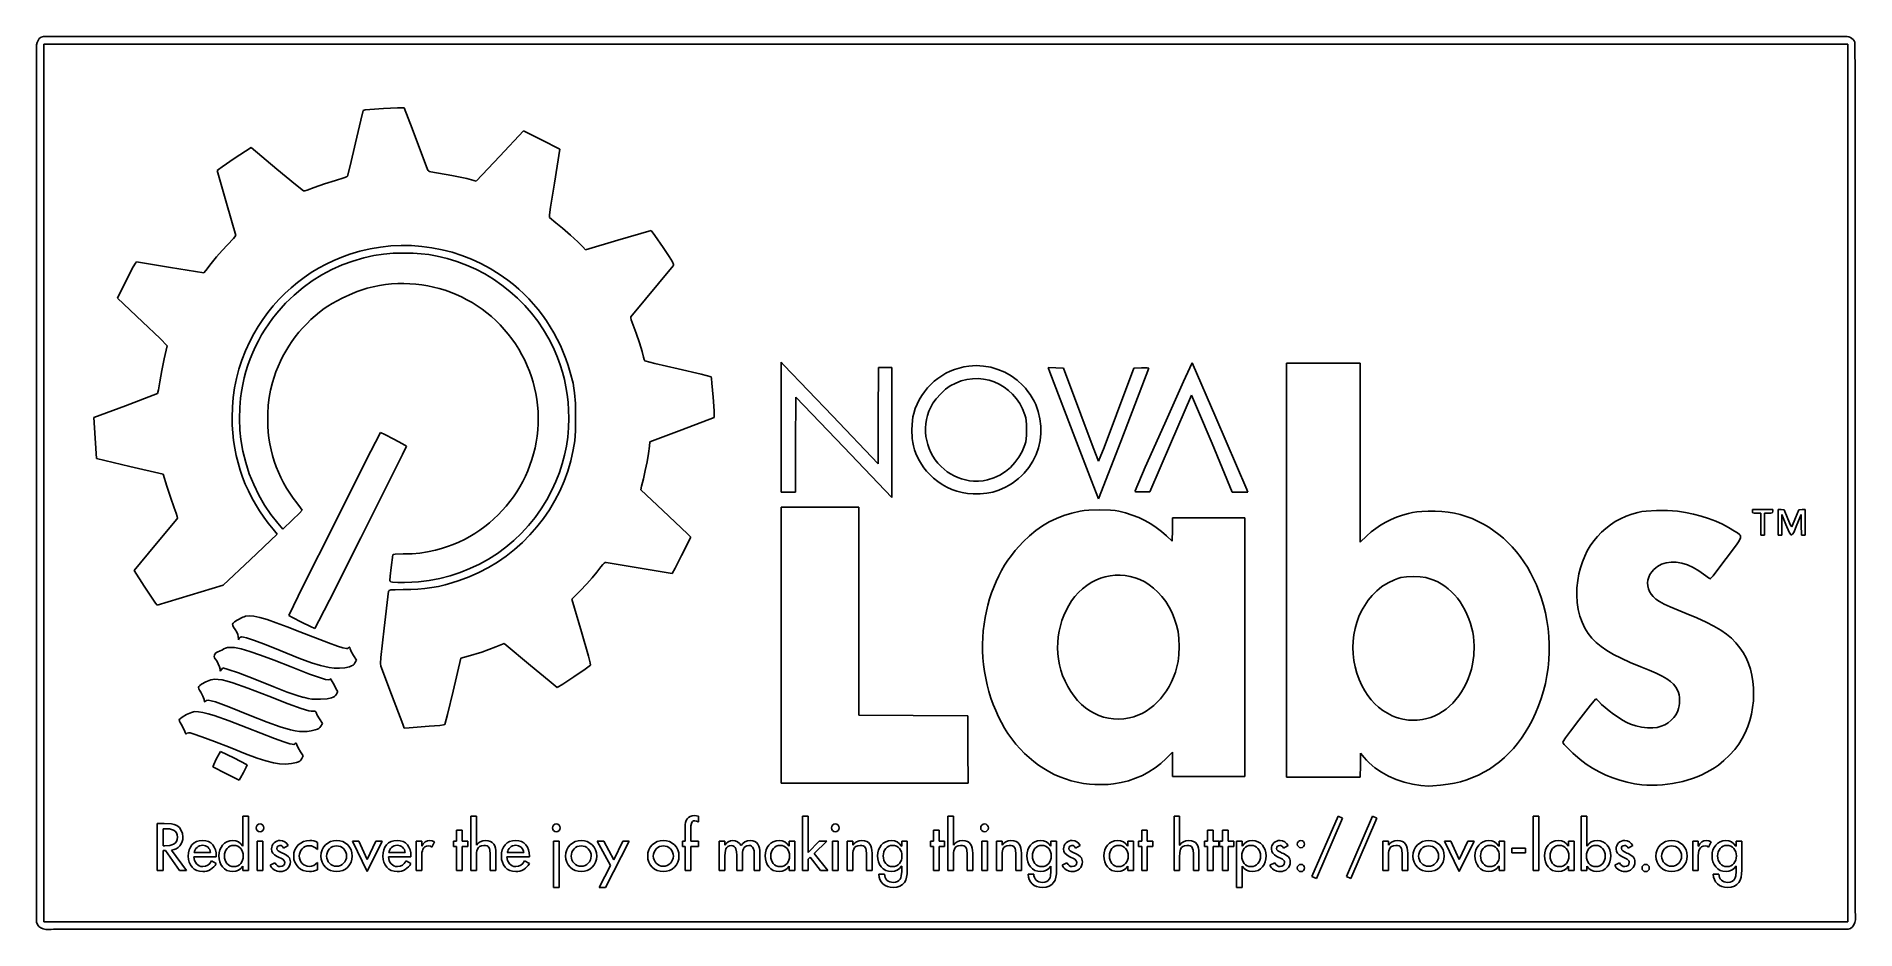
# Model space of a CAD drawing. Extents: x -345 to 336, y -177 to 157.
import ezdxf

# ---------------------------------------------------------------- set-up
doc = ezdxf.new("R2010")
doc.units = 0
for name, color, linetype in [('border', 7, 'CONTINUOUS'), ('gray', 7, 'CONTINUOUS'), ('orange', 7, 'CONTINUOUS')]:
    doc.layers.add(name, color=color, linetype=linetype)

msp = doc.modelspace()

# ---------------------------------------------------------------- linework, layer by layer
at = {"layer": 'border', "color": 1}
for p, q in [((-343.730185, 156.614999), (-344.217385, 155.962238)), ((-343.059964, 157.090769), (-343.730185, 156.614999)), ((-342.18245, 157.342045), (-343.059964, 157.090769)), ((230.922695, 157.359684), (-342.18245, 157.342045)), ((281.264281, 157.352064), (230.922695, 157.359684)), ((306.434998, 157.358076), (281.264281, 157.352064)), ((331.605467, 157.439045), (306.434998, 157.358076)), ((331.604197, 157.438975), (331.604197, 157.439031)), ((332.864121, 157.375351), (331.604197, 157.438975)), ((333.489864, 157.228265), (332.864121, 157.375351)), ((334.086426, 157.000207), (333.489864, 157.228265)), ((334.633965, 156.688091), (334.086426, 157.000207)), ((335.112727, 156.288823), (334.633965, 156.688091)), ((-344.739807, 154.315791), (-344.823598, 153.417119)), ((-344.823598, 153.417119), (-344.757728, 151.70642)), ((-344.757728, 151.70642), (-344.820579, -11.144813)), ((-344.545835, 155.18), (-344.739807, 154.315791)), ((-344.217385, 155.962238), (-344.545835, 155.18)), ((-341.99099, 154.541752), (333.096221, 154.541752)), ((-341.99099, -173.879035), (-341.99099, 154.541752)), ((333.096221, 154.541752), (333.096221, -173.879035)), ((335.502843, 155.799314), (335.112727, 156.288823)), ((335.784585, 155.216475), (335.502843, 155.799314)), ((335.882657, 142.45955), (335.784585, 155.216475)), ((335.910033, 129.694106), (335.882657, 142.45955)), ((335.923862, 104.160683), (335.910033, 129.694106)), ((335.923862, -33.065493), (335.923862, 104.160683)), ((-344.820579, -11.144813), (-344.801952, -173.995671)), ((335.856298, -170.291589), (335.923862, -33.065493)), ((-344.801952, -173.995671), (-344.458234, -174.934709)), ((-344.458234, -174.934709), (-343.886621, -175.660105)), ((-343.886621, -175.660105), (-343.135797, -176.191784)), ((-343.135797, -176.191784), (-342.254501, -176.549613)), ((-342.254501, -176.549613), (-341.291446, -176.753575)), ((333.096221, -173.879035), (-341.99099, -173.879035)), ((-341.291446, -176.753575), (-340.295343, -176.823594)), ((-340.295343, -176.823594), (-339.314988, -176.779596)), ((-339.314988, -176.779596), (-338.399035, -176.641505)), ((-338.399035, -176.641505), (-199.647144, -176.709182)), ((-199.647144, -176.709182), (-60.895202, -176.703255)), ((-60.895202, -176.703255), (333.210464, -176.694506)), ((333.210464, -176.694506), (334.150434, -176.350562)), ((334.150434, -176.350562), (334.876055, -175.778836)), ((334.876055, -175.778836), (335.407452, -175.028068)), ((335.407452, -175.028068), (335.764801, -174.146886)), ((335.764801, -174.146886), (335.968199, -173.183972)), ((335.993796, -171.207654), (335.856298, -170.291589)), ((335.968199, -173.183972), (336.037823, -172.187982)), ((336.037823, -172.187982), (335.993796, -171.207654))]:
    msp.add_line(p, q, dxfattribs=at)
at = {"layer": 'gray', "color": 7}
for p, q in [((-223.404712, 126.098569), (-222.475738, 129.758611)), ((-222.475738, 129.758611), (-221.752787, 129.901937)), ((-221.752787, 129.901937), (-220.015954, 130.077448)), ((-220.015954, 130.077448), (-214.853139, 130.443973)), ((-214.853139, 130.443973), (-209.692311, 130.696091)), ((-209.692311, 130.696091), (-207.957956, 130.728592)), ((-207.957956, 130.728592), (-207.238481, 130.671704)), ((-207.238481, 130.671704), (-204.221907, 123.010471)), ((-225.405196, 117.570646), (-223.404712, 126.098569)), ((-204.221907, 123.010471), (-198.404203, 107.629222)), ((-270.843087, 111.712272), (-264.489108, 115.872772)), ((-264.489108, 115.872772), (-254.82946, 107.805159)), ((-227.417317, 108.985779), (-225.405196, 117.570646)), ((-171.384155, 112.655628), (-162.551048, 122.034363)), ((-162.551048, 122.034363), (-155.759362, 118.667918)), ((-155.759362, 118.667918), (-148.891063, 115.224866)), ((-275.331298, 108.680641), (-270.843087, 111.712272)), ((-228.374267, 105.188875), (-227.417317, 108.985779)), ((-180.217262, 103.276904), (-171.384155, 112.655628)), ((-148.891063, 115.224866), (-150.929094, 102.483859)), ((-277.19955, 107.234308), (-276.697197, 107.685864)), ((-273.674256, 95.03768), (-277.19955, 107.234308)), ((-276.697197, 107.685864), (-275.331298, 108.680641)), ((-254.82946, 107.805159), (-247.906715, 102.066057)), ((-240.823287, 100.897911), (-236.976895, 102.277865)), ((-236.976895, 102.277865), (-232.870815, 103.570725)), ((-232.870815, 103.570725), (-229.779912, 104.553762)), ((-229.779912, 104.553762), (-228.792662, 104.941366)), ((-228.792662, 104.941366), (-228.374267, 105.188875)), ((-198.404203, 107.629222), (-198.223415, 107.266115)), ((-198.223415, 107.266115), (-197.9808, 107.004862)), ((-197.9808, 107.004862), (-197.656639, 106.830307)), ((-197.656639, 106.830307), (-197.231209, 106.727268)), ((-197.231209, 106.727268), (-189.278734, 105.413636)), ((-189.278734, 105.413636), (-186.235233, 104.803105)), ((-186.235233, 104.803105), (-183.765757, 104.214531)), ((-183.765757, 104.214531), (-180.217262, 103.276904)), ((-150.929094, 102.483859), (-152.357526, 93.476822)), ((-247.906715, 102.066057), (-244.827278, 99.596726)), ((-244.827278, 99.596726), (-244.405367, 99.655823)), ((-244.405367, 99.655823), (-243.509811, 99.920858)), ((-243.509811, 99.920858), (-240.823287, 100.897911)), ((-270.146478, 82.913046), (-273.674256, 95.03768)), ((-152.741441, 90.687986), (-152.822331, 89.605692)), ((-152.822331, 89.605692), (-150.393191, 87.705208)), ((-152.357526, 93.476822), (-152.741441, 90.687986)), ((-273.287414, 79.446313), (-271.069127, 81.793414)), ((-271.069127, 81.793414), (-270.146478, 82.913046)), ((-150.393191, 87.705208), (-147.892544, 85.66539)), ((-147.892544, 85.66539), (-144.899129, 83.054016)), ((-144.899129, 83.054016), (-142.1444, 80.525136)), ((-127.200922, 81.186637), (-114.783145, 84.814349)), ((-114.783145, 84.814349), (-114.34169, 84.315747)), ((-114.34169, 84.315747), (-113.348335, 82.954392)), ((-113.348335, 82.954392), (-110.294996, 78.475441)), ((-279.456634, 72.447908), (-277.409032, 74.918227)), ((-277.409032, 74.918227), (-275.343397, 77.261829)), ((-275.343397, 77.261829), (-273.287414, 79.446313)), ((-227.503149, 75.912581), (-230.549927, 74.812478)), ((-223.716367, 77.047594), (-227.503149, 75.912581)), ((-219.894497, 77.942351), (-223.716367, 77.047594)), ((-216.04763, 78.598489), (-219.894497, 77.942351)), ((-212.185865, 79.017674), (-216.04763, 78.598489)), ((-208.319305, 79.201542), (-212.185865, 79.017674)), ((-204.458039, 79.151814), (-208.319305, 79.201542)), ((-200.612163, 78.8701), (-204.458039, 79.151814)), ((-196.791783, 78.358093), (-200.612163, 78.8701)), ((-193.006991, 77.617429), (-196.791783, 78.358093)), ((-189.267888, 76.649801), (-193.006991, 77.617429)), ((-185.584567, 75.456876), (-189.267888, 76.649801)), ((-181.967127, 74.04029), (-185.584567, 75.456876)), ((-142.1444, 80.525136), (-140.35981, 78.732884)), ((-140.35981, 78.732884), (-139.336478, 77.563919)), ((-139.336478, 77.563919), (-127.200922, 81.186637)), ((-110.294996, 78.475441), (-108.024097, 75.01898)), ((-108.024097, 75.01898), (-106.814084, 73.047037)), ((-311.057516, 66.278812), (-308.540206, 71.185641)), ((-308.540206, 71.185641), (-307.731668, 72.583741)), ((-307.731668, 72.583741), (-307.337545, 73.069671)), ((-307.337545, 73.069671), (-294.581862, 70.969882)), ((-294.581862, 70.969882), (-282.187227, 68.921061)), ((-282.187227, 68.921061), (-281.458518, 69.88327)), ((-281.458518, 69.88327), (-279.456634, 72.447908)), ((-241.934557, 69.031043), (-244.561013, 67.257079)), ((-239.216404, 70.676879), (-241.934557, 69.031043)), ((-236.41037, 72.191311), (-239.216404, 70.676879)), ((-233.520274, 73.570955), (-236.41037, 72.191311)), ((-230.549927, 74.812478), (-233.520274, 73.570955)), ((-178.425664, 72.401708), (-181.967127, 74.04029)), ((-174.970276, 70.542795), (-178.425664, 72.401708)), ((-171.611061, 68.465244), (-174.970276, 70.542795)), ((-168.358114, 66.170693), (-171.611061, 68.465244)), ((-106.516591, 71.638325), (-122.365824, 52.443573)), ((-106.814084, 73.047037), (-106.399923, 72.080003)), ((-106.408474, 71.823463), (-106.516591, 71.638325)), ((-106.399923, 72.080003), (-106.408474, 71.823463)), ((-314.416412, 59.436983), (-311.057516, 66.278812)), ((-249.523575, 63.338169), (-251.852049, 61.199913)), ((-247.091959, 65.358344), (-249.523575, 63.338169)), ((-244.561013, 67.257079), (-247.091959, 65.358344)), ((-166.284718, 64.542581), (-168.358114, 66.170693)), ((-164.284457, 62.830903), (-166.284718, 64.542581)), ((-162.35919, 61.038453), (-164.284457, 62.830903)), ((-305.122552, 50.652817), (-314.416412, 59.436983)), ((-256.184298, 56.582362), (-258.180442, 54.109785)), ((-254.073561, 58.946848), (-256.184298, 56.582362)), ((-251.852049, 61.199913), (-254.073561, 58.946848)), ((-160.510776, 59.167913), (-162.35919, 61.038453)), ((-158.741073, 57.222103), (-160.510776, 59.167913)), ((-157.051942, 55.203707), (-158.741073, 57.222103)), ((-155.445243, 53.115516), (-157.051942, 55.203707)), ((-298.558768, 44.381416), (-305.122552, 50.652817)), ((-261.813692, 48.85365), (-263.443167, 46.076753)), ((-260.058179, 51.532447), (-261.813692, 48.85365)), ((-258.180442, 54.109785), (-260.058179, 51.532447)), ((-153.922832, 50.96027), (-155.445243, 53.115516)), ((-152.486569, 48.740705), (-153.922832, 50.96027)), ((-151.138311, 46.459587), (-152.486569, 48.740705)), ((-122.365824, 52.443573), (-122.368364, 52.094408)), ((-122.368364, 52.094408), (-122.20336, 51.408128)), ((-122.20336, 51.408128), (-121.462549, 49.339129)), ((-121.462549, 49.339129), (-120.338486, 46.343058)), ((-295.828692, 41.638611), (-298.558768, 44.381416)), ((-296.95061, 36.803523), (-295.828692, 41.638611)), ((-264.942783, 43.205085), (-266.536856, 39.7414)), ((-263.443167, 46.076753), (-264.942783, 43.205085)), ((-149.879922, 44.119655), (-151.138311, 46.459587)), ((-148.713258, 41.723644), (-149.879922, 44.119655)), ((-147.640178, 39.274322), (-148.713258, 41.723644)), ((-120.338486, 46.343058), (-119.12024, 42.75638)), ((-119.12024, 42.75638), (-118.099578, 39.474249)), ((-297.915443, 32.349069), (-296.95061, 36.803523)), ((-267.901014, 36.300293), (-269.04061, 32.85879)), ((-266.536856, 39.7414), (-267.901014, 36.300293)), ((-146.662541, 36.774454), (-147.640178, 39.274322)), ((-145.782208, 34.22675), (-146.662541, 36.774454)), ((-145.001034, 31.633974), (-145.782208, 34.22675)), ((-118.099578, 39.474249), (-117.56828, 37.391844)), ((-117.56828, 37.391844), (-117.351838, 36.551753)), ((-117.351838, 36.551753), (-117.076336, 36.063339)), ((-117.076336, 36.063339), (-113.305249, 35.075646)), ((-113.305249, 35.075646), (-104.684534, 33.035066)), ((-66.092166, 11.243424), (-66.084518, 35.585085)), ((-66.084518, 35.585085), (-65.042652, 34.456196)), ((-65.042652, 34.456196), (-46.917511, 15.433487)), ((2.332179, 33.758289), (4.155597, 34.047567)), ((4.155597, 34.047567), (6.935528, 34.218932)), ((6.935528, 34.218932), (9.692503, 34.066137)), ((9.692503, 34.066137), (12.400931, 33.598382)), ((86.823886, 33.364899), (87.739022, 35.243201)), ((87.739022, 35.243201), (96.623776, 14.786775)), ((-299.132046, 25.167078), (-298.659776, 28.106196)), ((-298.659776, 28.106196), (-297.915443, 32.349069)), ((-269.960999, 29.39392), (-270.667539, 25.882737)), ((-269.04061, 32.85879), (-269.960999, 29.39392)), ((-143.989391, 27.639937), (-145.001034, 31.633974)), ((-143.641626, 25.840375), (-143.989391, 27.639937)), ((-104.684534, 33.035066), (-96.074809, 31.013565)), ((-96.074809, 31.013565), (-92.330154, 30.07162)), ((-92.330154, 30.07162), (-92.181976, 29.372781)), ((-92.181976, 29.372781), (-91.984452, 27.646005)), ((-91.984452, 27.646005), (-91.543358, 22.474198)), ((-29.761592, 15.504043), (-29.688948, 33.468419)), ((-29.688948, 33.468419), (-27.151038, 33.468419)), ((-27.151038, 33.468419), (-24.613126, 33.468419)), ((-24.613126, 33.468419), (-24.613126, 9.197313)), ((-10.127676, 27.156857), (-8.825341, 28.357459)), ((-8.825341, 28.357459), (-7.439757, 29.459649)), ((-7.439757, 29.459649), (-5.976096, 30.459027)), ((-5.976096, 30.459027), (-4.439538, 31.351159)), ((-4.439538, 31.351159), (-2.835254, 32.13156)), ((-2.835254, 32.13156), (-1.168424, 32.795855)), ((-0.764248, 27.71292), (-2.799623, 26.660428)), ((-1.168424, 32.795855), (0.555779, 33.339584)), ((1.311624, 28.504045), (-0.764248, 27.71292)), ((0.555779, 33.339584), (2.332179, 33.758289)), ((3.410993, 29.04038), (1.311624, 28.504045)), ((5.516853, 29.328501), (3.410993, 29.04038)), ((7.612204, 29.375067), (5.516853, 29.328501)), ((9.68004, 29.186599), (7.612204, 29.375067)), ((11.703359, 28.769785), (9.68004, 29.186599)), ((13.665162, 28.131145), (11.703359, 28.769785)), ((12.400931, 33.598382), (15.035221, 32.824726)), ((15.548439, 27.27731), (13.665162, 28.131145)), ((15.035221, 32.824726), (17.569777, 31.75437)), ((17.336196, 26.214912), (15.548439, 27.27731)), ((17.569777, 31.75437), (19.979012, 30.396401)), ((19.979012, 30.396401), (22.237326, 28.759936)), ((22.237326, 28.759936), (24.319133, 26.854146)), ((34.451109, 31.834437), (33.825338, 33.487948)), ((33.825338, 33.487948), (36.698304, 33.407628)), ((43.825741, 7.277384), (34.451109, 31.834437)), ((36.698304, 33.407628), (39.571241, 33.327307)), ((39.571241, 33.327307), (46.072936, 15.903049)), ((59.396224, 15.900085), (65.915867, 33.327307)), ((71.58097, 33.227993), (61.060734, 5.786883)), ((65.915867, 33.327307), (68.797159, 33.408023)), ((68.797159, 33.408023), (70.840798, 33.392783)), ((70.840798, 33.392783), (71.406393, 33.326969)), ((71.406393, 33.326969), (71.58097, 33.227993)), ((77.446672, 12.573481), (84.50144, 28.283742)), ((84.50144, 28.283742), (86.823886, 33.364899)), ((-311.494339, 19.230844), (-299.442858, 23.847153)), ((-299.442858, 23.847153), (-299.132046, 25.167078)), ((-271.16558, 22.302296), (-271.460476, 18.629626)), ((-270.667539, 25.882737), (-271.16558, 22.302296)), ((-143.383545, 24.039967), (-143.641626, 25.840375)), ((-143.089387, 20.038931), (-143.383545, 24.039967)), ((-91.543358, 22.474198), (-91.210824, 17.287151)), ((-60.596481, 22.414734), (-60.669142, 4.658248)), ((-42.678327, 3.670471), (-60.596481, 22.414734)), ((-15.20942, 19.833106), (-14.40098, 21.459157)), ((-14.40098, 21.459157), (-13.483411, 23.009009)), ((-13.483411, 23.009009), (-12.461885, 24.478201)), ((-12.461885, 24.478201), (-11.341581, 25.862276)), ((-11.341581, 25.862276), (-10.127676, 27.156857)), ((-8.083729, 21.858812), (-9.322569, 20.147812)), ((-6.381709, 23.716173), (-8.083729, 21.858812)), ((-4.519381, 25.417522), (-6.381709, 23.716173)), ((-2.799623, 26.660428), (-4.519381, 25.417522)), ((19.011422, 24.9505), (17.336196, 26.214912)), ((20.557116, 23.490678), (19.011422, 24.9505)), ((21.956281, 21.842077), (20.557116, 23.490678)), ((23.191906, 20.011301), (21.956281, 21.842077)), ((24.319133, 26.854146), (25.340678, 25.740299)), ((25.340678, 25.740299), (26.277255, 24.585841)), ((26.277255, 24.585841), (27.129465, 23.394271)), ((27.129465, 23.394271), (27.897916, 22.169229)), ((27.897916, 22.169229), (28.583215, 20.914215)), ((28.583215, 20.914215), (29.18596, 19.632841)), ((87.444408, 23.135586), (79.623212, 5.016784)), ((89.775747, 17.894775), (87.444408, 23.135586)), ((-323.350015, 14.781385), (-311.494339, 19.230844)), ((-322.85051, 7.141268), (-323.350015, 14.781385)), ((-271.460476, 18.629626), (-271.557586, 14.841752)), ((-271.557586, 14.841752), (-271.496039, 11.927333)), ((-143.012812, 14.841752), (-143.089387, 20.038931)), ((-143.070303, 9.77965), (-143.012812, 14.841752)), ((-91.190815, 14.8159), (-103.269531, 10.172391)), ((-91.210824, 17.287151), (-91.149006, 15.541381)), ((-91.149006, 15.541381), (-91.190815, 14.8159)), ((-46.917511, 15.433487), (-29.834236, -2.460327)), ((-29.834236, -2.460327), (-29.761592, 15.504043)), ((-17.159002, 10.31401), (-16.970131, 13.635032)), ((-16.970131, 13.635032), (-16.761673, 15.112431)), ((-16.761673, 15.112431), (-16.478206, 16.370042)), ((-16.478206, 16.370042), (-15.903554, 18.135257)), ((-15.903554, 18.135257), (-15.20942, 19.833106)), ((-11.662002, 14.068977), (-11.914075, 12.494148)), ((-11.277838, 15.629688), (-11.662002, 14.068977)), ((-10.760562, 17.168364), (-11.277838, 15.629688)), ((-10.109148, 18.677039), (-10.760562, 17.168364)), ((-9.322569, 20.147812), (-10.109148, 18.677039)), ((24.246991, 18.004899), (23.191906, 20.011301)), ((25.104535, 15.82953), (24.246991, 18.004899)), ((25.441815, 14.679988), (25.104535, 15.82953)), ((25.642309, 13.542491), (25.441815, 14.679988)), ((29.18596, 19.632841), (30.14621, 17.005211)), ((30.14621, 17.005211), (30.783505, 14.314877)), ((30.783505, 14.314877), (31.102678, 11.59036)), ((46.072936, 15.903049), (50.709102, 3.596303)), ((54.747383, 3.592972), (59.396224, 15.900085)), ((95.177438, 5.091093), (89.775747, 17.894775)), ((96.623776, 14.786775), (108.180886, -12.181048)), ((-322.283751, -0.544659), (-322.85051, 7.141268)), ((-271.496039, 11.927333), (-271.311807, 9.044687)), ((-271.311807, 9.044687), (-271.00552, 6.195456)), ((-143.319466, 6.065465), (-143.070303, 9.77965)), ((-103.269531, 10.172391), (-115.180285, 5.695838)), ((-66.099814, -13.098242), (-66.092166, 11.243424)), ((-24.613126, 9.197313), (-24.686645, -15.073798)), ((-17.038767, 6.993073), (-17.159002, 10.31401)), ((-16.860843, 5.515837), (-17.038767, 6.993073)), ((-11.914075, 12.494148), (-12.035089, 10.913111)), ((-12.035089, 10.913111), (-12.026058, 9.333768)), ((-12.026058, 9.333768), (-11.888023, 7.764104)), ((-11.888023, 7.764104), (-11.622003, 6.211995)), ((25.439346, 5.691887), (25.642151, 6.824276)), ((25.642151, 6.824276), (25.73886, 8.225961)), ((25.738662, 12.137391), (25.642309, 13.542491)), ((25.763526, 10.185091), (25.738662, 12.137391)), ((25.73886, 8.225961), (25.763526, 10.185091)), ((31.108577, 8.860199), (30.806012, 6.152897)), ((31.102678, 11.59036), (31.108577, 8.860199)), ((50.046156, -8.899905), (43.825741, 7.277468)), ((43.825741, 7.277468), (43.825741, 7.277468)), ((70.198858, -3.766367), (77.446672, 12.573481)), ((-271.00552, 6.195456), (-270.577793, 3.381362)), ((-270.577793, 3.381362), (-270.029251, 0.604126)), ((-270.029251, 0.604126), (-269.36052, -2.134558)), ((-144.862011, -1.453979), (-143.877603, 2.665477)), ((-143.877603, 2.665477), (-143.319466, 6.065465)), ((-115.73462, 1.365816), (-116.283314, -1.806023)), ((-115.355373, 4.130465), (-115.73462, 1.365816)), ((-115.180285, 5.695838), (-115.355373, 4.130465)), ((-60.669142, 4.658248), (-60.7418, -13.098242)), ((-42.678305, 3.670471), (-42.678327, 3.670471)), ((-24.686645, -15.073798), (-42.678305, 3.670471)), ((-16.603372, 4.258424), (-16.860843, 5.515837)), ((-16.155248, 2.746193), (-16.603372, 4.258424)), ((-15.628438, 1.302965), (-16.155248, 2.746193)), ((-15.017653, -0.080601), (-15.628438, 1.302965)), ((-11.622003, 6.211995), (-11.229022, 4.68537)), ((-11.229022, 4.68537), (-10.710109, 3.192189)), ((-10.710109, 3.192189), (-10.066287, 1.740353)), ((-10.066287, 1.740353), (-9.298583, 0.337765)), ((-9.298583, 0.337765), (-8.408019, -1.007588)), ((22.891718, -0.059294), (24.124388, 2.150873)), ((24.124388, 2.150873), (25.096384, 4.540646)), ((25.096384, 4.540646), (25.439346, 5.691887)), ((29.294861, 0.921062), (28.095943, -1.546407)), ((30.19983, 3.497017), (29.294861, 0.921062)), ((30.806012, 6.152897), (30.19983, 3.497017)), ((50.709102, 3.596303), (52.725619, -1.524168)), ((61.060734, 5.786883), (52.715967, -15.63209)), ((52.725619, -1.524168), (54.747383, 3.592972)), ((79.623212, 5.016784), (71.946852, -12.95716)), ((102.765631, -13.098271), (95.177438, 5.091093)), ((-309.810545, -3.469356), (-322.283751, -0.544659)), ((-297.334093, -6.418776), (-309.810545, -3.469356)), ((-296.007113, -10.86705), (-297.334093, -6.418776)), ((-269.36052, -2.134558), (-268.572217, -4.833026)), ((-268.572217, -4.833026), (-267.664969, -7.489556)), ((-147.349631, -9.06571), (-145.984891, -5.306651)), ((-145.984891, -5.306651), (-144.862011, -1.453979)), ((-116.941566, -5.065859), (-117.649475, -8.094555)), ((-116.283314, -1.806023), (-116.941566, -5.065859)), ((-14.31762, -1.413763), (-15.017653, -0.080601)), ((-13.523052, -2.705776), (-14.31762, -1.413763)), ((-12.62867, -3.965955), (-13.523052, -2.705776)), ((-11.629191, -5.203527), (-12.62867, -3.965955)), ((-10.519338, -6.427807), (-11.629191, -5.203527)), ((-9.056326, -7.833895), (-10.519338, -6.427807)), ((-8.408019, -1.007588), (-7.395626, -2.287861)), ((-7.395626, -2.287861), (-6.262428, -3.495067)), ((-6.262428, -3.495067), (-5.119428, -4.533278)), ((-5.119428, -4.533278), (-3.917204, -5.469042)), ((-3.917204, -5.469042), (-2.658484, -6.301005)), ((-2.658484, -6.301005), (-1.346001, -7.027784)), ((13.484777, -7.793791), (15.735166, -6.748412)), ((15.735166, -6.748412), (17.8201, -5.43447)), ((17.8201, -5.43447), (19.72053, -3.869773)), ((19.72053, -3.869773), (21.417417, -2.072131)), ((21.417417, -2.072131), (22.891718, -0.059294)), ((24.835596, -6.04184), (23.844345, -7.053325)), ((26.60791, -3.876885), (24.835596, -6.04184)), ((28.095943, -1.546407), (26.60791, -3.876885)), ((66.382138, -12.614626), (70.198858, -3.766367)), ((-294.686623, -15.054804), (-296.007113, -10.86705)), ((-267.664969, -7.489556), (-266.639393, -10.102482)), ((-266.639393, -10.102482), (-265.496119, -12.670055)), ((-265.496119, -12.670055), (-264.23576, -15.190638)), ((-150.76724, -16.262828), (-148.946867, -12.721109)), ((-148.946867, -12.721109), (-147.349631, -9.06571)), ((-118.319437, -10.90357), (-118.544267, -12.199788)), ((-118.544267, -12.199788), (-110.408776, -19.989516)), ((-117.649475, -8.094555), (-118.319437, -10.90357)), ((-63.420808, -13.098242), (-66.099814, -13.098242)), ((-60.7418, -13.098242), (-63.420808, -13.098242)), ((-7.486234, -9.106576), (-9.056326, -7.833895)), ((-5.819, -10.240742), (-7.486234, -9.106576)), ((-4.064574, -11.231286), (-5.819, -10.240742)), ((-2.232898, -12.073155), (-4.064574, -11.231286)), ((-0.333918, -12.761269), (-2.232898, -12.073155)), ((-1.346001, -7.027784), (0.017516, -7.647995)), ((1.622421, -13.290549), (-0.333918, -12.761269)), ((0.017516, -7.647995), (1.429338, -8.160257)), ((1.429338, -8.160257), (2.886734, -8.563242)), ((3.626176, -13.655885), (1.622421, -13.290549)), ((2.886734, -8.563242), (4.386974, -8.855511)), ((4.386974, -8.855511), (5.936577, -8.986378)), ((5.936577, -8.986378), (7.743124, -8.971702)), ((7.743124, -8.971702), (9.546848, -8.823253)), ((10.914808, -13.498885), (8.357372, -13.747918)), ((9.546848, -8.823253), (11.087973, -8.552771)), ((13.141451, -13.080829), (10.914808, -13.498885)), ((11.087973, -8.5528), (13.484777, -7.793791)), ((11.087973, -8.552771), (11.087973, -8.552771)), ((15.427095, -12.316487), (13.141451, -13.080829)), ((17.861307, -11.258238), (15.427095, -12.316487)), ((19.192803, -10.542805), (17.861307, -11.258238)), ((20.457461, -9.761049), (19.192803, -10.542805)), ((21.654673, -8.916499), (20.457461, -9.761049)), ((22.783835, -8.012739), (21.654673, -8.916499)), ((23.844345, -7.053325), (22.783835, -8.012739)), ((52.715967, -15.63209), (50.046156, -8.899905)), ((66.354537, -12.888015), (66.382138, -12.61457)), ((66.66302, -13.029211), (66.354537, -12.888015)), ((66.382138, -12.61457), (66.382138, -12.61457)), ((69.070499, -13.03796), (66.66302, -13.029211)), ((71.946852, -12.95716), (69.070499, -13.03796)), ((105.666283, -13.098271), (102.765631, -13.098271)), ((108.566938, -13.098271), (105.666283, -13.098271)), ((108.180886, -12.181048), (108.566938, -13.098271)), ((-293.276218, -18.975746), (-294.686623, -15.054804)), ((-292.499852, -20.986579), (-293.276218, -18.975746)), ((-264.23576, -15.190638), (-262.858947, -17.662481)), ((-262.858947, -17.662481), (-261.366296, -20.083892)), ((-261.366296, -20.083892), (-259.758431, -22.453232)), ((-155.039949, -22.964985), (-152.801388, -19.680794)), ((-152.801388, -19.680794), (-150.76724, -16.262828)), ((-110.408776, -19.989516), (-101.142955, -28.75215)), ((5.813158, -13.807185), (3.626187, -13.655885)), ((3.626187, -13.655885), (3.626187, -13.655885)), ((8.357372, -13.747918), (5.813158, -13.807185)), ((297.402419, -20.294994), (297.402419, -19.589438)), ((297.402419, -19.589438), (301.212419, -19.589438)), ((297.438572, -20.686662), (297.402419, -20.294994)), ((301.212419, -19.589438), (305.022419, -19.589438)), ((305.022419, -20.294994), (304.986267, -20.686662)), ((305.022419, -19.589438), (305.022419, -20.294994)), ((306.997975, -24.370904), (306.997975, -19.556898)), ((306.997975, -19.556898), (308.158896, -19.643681)), ((308.158896, -19.643681), (309.319789, -19.730465)), ((309.319789, -19.730465), (310.674653, -23.117131)), ((313.588174, -22.693883), (314.808926, -19.730549)), ((314.808926, -19.730549), (315.983451, -19.643766)), ((315.983451, -19.643766), (317.157975, -19.556983)), ((317.157975, -19.556983), (317.157975, -24.370988)), ((-300.463797, -33.084571), (-292.220001, -23.194122)), ((-292.110809, -22.177049), (-292.499852, -20.986579)), ((-292.220001, -23.194122), (-292.040423, -22.821447)), ((-292.040423, -22.821447), (-292.110809, -22.177049)), ((-259.758431, -22.453232), (-258.035978, -24.768724)), ((-258.035978, -24.768724), (-256.199555, -27.028731)), ((-256.199555, -27.028731), (-254.658046, -28.845847)), ((-160.092864, -29.09186), (-157.473563, -26.105357)), ((-157.473563, -26.105357), (-155.039949, -22.964985)), ((297.628197, -20.897905), (297.438572, -20.686662)), ((298.092989, -20.984096), (297.628197, -20.897905)), ((298.954642, -21.000465), (298.092989, -20.984096)), ((300.506864, -21.000465), (298.954642, -21.000465)), ((300.506864, -25.092687), (300.506864, -21.000465)), ((300.506864, -29.184909), (300.506864, -25.092687)), ((300.506864, -25.092687), (300.506864, -25.092687)), ((303.470197, -21.000465), (301.917975, -21.000465)), ((301.917975, -21.000465), (301.917975, -25.092687)), ((301.917975, -25.092687), (301.917975, -29.184909)), ((304.33185, -20.984096), (303.470197, -21.000465)), ((304.796642, -20.897905), (304.33185, -20.984096)), ((304.986267, -20.686662), (304.796642, -20.897905)), ((306.998116, -24.370988), (306.997975, -24.370988)), ((306.998116, -29.184994), (306.998116, -24.370988)), ((308.426443, -25.304438), (308.409227, -29.184994)), ((308.443658, -21.423883), (308.426443, -25.304438)), ((309.939775, -25.233883), (308.443658, -21.423883)), ((311.159511, -28.140066), (309.939775, -25.233883)), ((310.674653, -23.117131), (311.701829, -25.451024)), ((311.701829, -25.451024), (312.031493, -26.008046)), ((312.031493, -26.008046), (312.137185, -26.108489)), ((312.137185, -26.108489), (312.198456, -26.080549)), ((312.198456, -26.080549), (313.588174, -22.693883)), ((314.072919, -25.323262), (312.867858, -28.176981)), ((315.605753, -21.435651), (314.072919, -25.323262)), ((315.684267, -25.310337), (315.605753, -21.435651)), ((315.762781, -29.184994), (315.684267, -25.310337)), ((317.157975, -24.370988), (317.157975, -29.184994)), ((-308.289396, -42.487566), (-300.463797, -33.084571)), ((-254.658046, -28.845847), (-264.802019, -38.399267)), ((-165.851089, -34.563077), (-162.888493, -31.91445)), ((-162.888493, -31.91445), (-160.092864, -29.09186)), ((-99.920467, -29.943974), (-103.331306, -36.761108)), ((-101.142955, -28.75215), (-99.920467, -29.943974)), ((301.212419, -29.184909), (300.506864, -29.184909)), ((301.917975, -29.184909), (301.212419, -29.184909)), ((307.703672, -29.184994), (306.998116, -29.184994)), ((308.409227, -29.184994), (307.703672, -29.184994)), ((311.610841, -28.869752), (311.159511, -28.140066)), ((311.81644, -29.054184), (311.610841, -28.869752)), ((312.01614, -29.118502), (311.81644, -29.054184)), ((312.21553, -29.06282), (312.01614, -29.118502)), ((312.420226, -28.887249), (312.21553, -29.06282)), ((312.867858, -28.176981), (312.420226, -28.887249)), ((316.460378, -29.184994), (315.762781, -29.184994)), ((317.157975, -29.184994), (316.460378, -29.184994)), ((-264.802019, -38.399267), (-274.945989, -47.952687)), ((-175.647056, -41.36483), (-172.239731, -39.298314)), ((-172.239731, -39.298314), (-168.971287, -37.027724)), ((-168.971287, -37.027724), (-165.851089, -34.563077)), ((-132.869014, -40.18198), (-133.552537, -41.09082)), ((-132.383649, -39.668449), (-132.869014, -40.18198)), ((-131.988839, -39.462229), (-132.383649, -39.668449)), ((-131.576981, -39.475211), (-131.988839, -39.462229)), ((-106.894345, -43.578242), (-131.576981, -39.475211)), ((-103.331306, -36.761108), (-105.784921, -41.575706)), ((-304.528474, -48.258503), (-308.289396, -42.487566)), ((-191.853834, -47.78945), (-189.278531, -47.081015)), ((-189.278531, -47.081015), (-186.608697, -46.239457)), ((-186.608697, -46.239457), (-182.840901, -44.845448)), ((-182.840901, -44.845448), (-179.183899, -43.217224)), ((-179.183899, -43.217224), (-175.647056, -41.36483)), ((-138.862322, -47.458516), (-141.280413, -50.001253)), ((-136.805018, -45.168198), (-138.862322, -47.458516)), ((-135.053443, -43.066799), (-136.805018, -45.168198)), ((-133.552537, -41.09082), (-135.053443, -43.066799)), ((-105.784921, -41.575706), (-106.894345, -43.578242)), ((-300.203136, -54.691194), (-304.528474, -48.258503)), ((-287.292344, -51.652818), (-299.638692, -55.352949)), ((-274.945989, -47.952687), (-287.292344, -51.652818)), ((-214.702136, -63.979466), (-212.997598, -50.189778)), ((-212.997598, -50.189778), (-212.939334, -50.001931)), ((-212.939334, -50.001931), (-212.819076, -49.859267)), ((-212.819076, -49.859267), (-212.162246, -49.684741)), ((-212.162246, -49.684741), (-210.566401, -49.6165)), ((-210.566401, -49.6165), (-207.570843, -49.604929)), ((-207.570843, -49.604929), (-204.718858, -49.559942)), ((-204.718858, -49.559942), (-202.013442, -49.420553)), ((-202.013442, -49.420553), (-199.414418, -49.180241)), ((-199.414418, -49.180241), (-196.881595, -48.832599)), ((-196.881595, -48.832599), (-194.374795, -48.371138)), ((-194.374795, -48.371138), (-191.853834, -47.78945)), ((-141.280413, -50.001253), (-144.371224, -53.178568)), ((-144.371224, -53.178568), (-140.75596, -65.358601)), ((-299.638692, -55.352949), (-300.203136, -54.691194)), ((-270.627732, -61.60197), (-269.723148, -61.047939)), ((-269.723148, -61.047939), (-267.610884, -59.950349)), ((-267.610884, -59.950349), (-267.118513, -59.715991)), ((-267.118513, -59.715991), (-266.557294, -59.546884)), ((-266.557294, -59.546884), (-265.190447, -59.413985)), ((-265.190447, -59.413985), (-263.434627, -59.57076)), ((-263.434627, -59.57076), (-261.214122, -60.03637)), ((-261.214122, -60.03637), (-258.453215, -60.829951)), ((-258.453215, -60.829951), (-255.076198, -61.970665)), ((-271.376964, -62.568411), (-271.217334, -62.18981)), ((-271.333733, -62.983052), (-271.376964, -62.568411)), ((-271.038272, -63.581392), (-271.333733, -62.983052)), ((-271.217334, -62.18981), (-270.627732, -61.60197)), ((-270.441222, -64.51106), (-271.038272, -63.581392)), ((-269.78702, -65.554097), (-270.441222, -64.51106)), ((-269.408583, -66.36653), (-269.78702, -65.554097)), ((-269.246313, -67.121079), (-269.408583, -66.36653)), ((-269.240612, -67.990465), (-269.246313, -67.121079)), ((-269.216765, -68.36472), (-269.240612, -67.990465)), ((-268.959988, -67.919909), (-269.216765, -68.36472)), ((-268.778411, -67.644601), (-268.959988, -67.919909)), ((-268.542265, -67.446679), (-268.778411, -67.644601)), ((-268.254017, -67.327666), (-268.542265, -67.446679)), ((-267.916146, -67.289058), (-268.254017, -67.327666)), ((-267.271218, -67.383292), (-267.916146, -67.289058)), ((-266.238973, -67.653858), (-267.271218, -67.383292)), ((-263.133216, -68.681062), (-266.238973, -67.653858)), ((-255.076198, -61.970665), (-251.007352, -63.47759)), ((-251.007352, -63.47759), (-246.170964, -65.369918)), ((-246.170964, -65.369918), (-235.459312, -69.543957)), ((-215.93755, -75.019717), (-214.702136, -63.979466)), ((-140.75596, -65.358601), (-138.132225, -74.508584)), ((-278.330939, -74.650881), (-278.195896, -74.089428)), ((-278.193401, -75.094562), (-278.330939, -74.650881)), ((-278.195896, -74.089428), (-277.85778, -73.530035)), ((-277.85778, -73.530035), (-277.417104, -73.10038)), ((-277.417104, -73.10038), (-276.974382, -72.928112)), ((-276.974382, -72.928112), (-276.263811, -72.679276)), ((-276.263811, -72.679276), (-275.226495, -72.082659)), ((-275.226495, -72.082659), (-274.647852, -71.746899)), ((-274.647852, -71.746899), (-274.019786, -71.487621)), ((-274.019786, -71.487621), (-273.32351, -71.309483)), ((-273.32351, -71.309483), (-272.540236, -71.217224)), ((-272.540236, -71.217224), (-271.651185, -71.214402)), ((-271.651185, -71.214402), (-270.637567, -71.30793)), ((-270.637567, -71.30793), (-268.161485, -71.799646)), ((-268.161485, -71.799646), (-264.961709, -72.728806)), ((-264.961709, -72.728806), (-260.887952, -74.133088)), ((-258.840255, -70.284818), (-263.133216, -68.681062)), ((-260.887952, -74.133088), (-255.789932, -76.05011)), ((-253.601451, -72.379274), (-258.840255, -70.284818)), ((-246.616079, -75.206576), (-253.601451, -72.379274)), ((-235.459312, -69.543957), (-232.187445, -70.720993)), ((-232.187445, -70.720993), (-230.080995, -71.374958)), ((-230.080995, -71.374958), (-228.720774, -71.637792)), ((-228.720774, -71.637792), (-228.366836, -71.564527)), ((-228.366836, -71.564527), (-228.068762, -71.35303)), ((-228.068762, -71.35303), (-227.809899, -71.146471)), ((-227.809899, -71.146471), (-227.642894, -71.121918)), ((-227.642894, -71.121918), (-227.52291, -71.303838)), ((-227.52291, -71.303838), (-227.405097, -71.71687)), ((-227.405097, -71.71687), (-226.953987, -72.778421)), ((-226.953987, -72.778421), (-226.141249, -74.222411)), ((-226.141249, -74.222411), (-225.070989, -75.938746)), ((-183.187983, -74.464106), (-185.940514, -75.2716)), ((-178.057291, -72.944481), (-183.187983, -74.464106)), ((-172.866789, -71.043234), (-178.057291, -72.944481)), ((-169.708136, -69.79155), (-172.866789, -71.043234)), ((-159.884567, -77.988723), (-169.708136, -69.79155)), ((-138.132225, -74.508584), (-137.518535, -76.955451)), ((-277.862758, -75.505309), (-278.193401, -75.094562)), ((-277.322269, -76.209312), (-277.862758, -75.505309)), ((-276.737967, -77.320618), (-277.322269, -76.209312)), ((-276.269368, -78.493224), (-276.737967, -77.320618)), ((-276.075984, -79.381123), (-276.269368, -78.493224)), ((-276.073162, -80.047393), (-276.075984, -79.381123)), ((-275.579273, -79.470051), (-276.073162, -80.047393)), ((-275.085384, -78.892681), (-275.579273, -79.470051)), ((-272.98963, -79.43864), (-275.085384, -78.892681)), ((-269.223532, -80.749195), (-272.98963, -79.43864)), ((-263.111852, -83.133437), (-269.223532, -80.749195)), ((-255.789932, -76.05011), (-249.51736, -78.517466)), ((-249.51736, -78.517466), (-242.646979, -81.187148)), ((-241.919057, -76.972384), (-246.616079, -75.206576)), ((-242.646979, -81.187148), (-238.123092, -82.762935)), ((-238.485883, -78.032806), (-241.919057, -76.972384)), ((-235.292051, -78.744034), (-238.485883, -78.032806)), ((-233.383808, -78.975626), (-235.292036, -78.744232)), ((-235.292036, -78.744232), (-235.292036, -78.74426)), ((-231.33006, -78.996793), (-233.383808, -78.975626)), ((-229.334997, -78.816058), (-231.33006, -78.996793)), ((-227.602819, -78.441351), (-229.334997, -78.816058)), ((-226.837466, -78.171857), (-227.602819, -78.441351)), ((-226.305968, -77.878431), (-226.837466, -78.171857)), ((-225.921375, -77.497007), (-226.305968, -77.878431)), ((-225.596738, -76.963551), (-225.921375, -77.497007)), ((-225.070989, -75.938746), (-225.596738, -76.963551)), ((-216.059123, -77.219611), (-215.93755, -75.019717)), ((-215.938947, -78.231688), (-216.059123, -77.219611)), ((-211.941859, -88.874881), (-215.938947, -78.231688)), ((-185.940514, -75.2716), (-188.898888, -87.629406)), ((-152.89642, -83.779133), (-159.884567, -77.988723)), ((-139.413067, -79.358743), (-143.62669, -82.191294)), ((-137.391958, -77.902786), (-139.413067, -79.358743)), ((-137.518535, -76.955451), (-137.391958, -77.902786)), ((-284.09217, -86.276884), (-283.963872, -85.87627)), ((-284.043543, -86.688844), (-284.09217, -86.276884)), ((-283.778565, -87.232319), (-284.043543, -86.688844)), ((-283.963872, -85.87627), (-283.642477, -85.470462)), ((-283.257837, -88.027311), (-283.778565, -87.232319)), ((-283.642477, -85.470462), (-283.071006, -85.019556)), ((-282.480964, -89.419965), (-283.257837, -88.027311)), ((-283.071006, -85.019556), (-281.439163, -84.105438)), ((-281.439163, -84.105438), (-279.590873, -83.380042)), ((-279.590873, -83.380042), (-278.748863, -83.165074)), ((-278.748863, -83.165074), (-278.048697, -83.089608)), ((-278.048697, -83.089608), (-276.755406, -83.170662)), ((-276.755406, -83.170662), (-275.253506, -83.410776)), ((-275.253506, -83.410776), (-273.471716, -83.832388)), ((-273.471716, -83.832388), (-271.338765, -84.457962)), ((-271.338765, -84.457962), (-265.734269, -86.410855)), ((-265.734269, -86.410855), (-257.869809, -89.449147)), ((-255.936871, -86.011454), (-263.111852, -83.133437)), ((-251.017473, -87.909399), (-255.936871, -86.011454)), ((-247.589204, -89.111157), (-251.017473, -87.909399)), ((-238.123092, -82.762935), (-236.643153, -83.17069)), ((-236.643153, -83.17069), (-235.632323, -83.341039)), ((-235.632323, -83.341039), (-235.051425, -83.286006)), ((-235.051425, -83.286006), (-234.909961, -83.177746)), ((-234.909961, -83.177746), (-234.861292, -83.017641)), ((-234.861292, -83.017641), (-234.77465, -83.03655)), ((-234.77465, -83.03655), (-234.544238, -83.348829)), ((-234.544238, -83.348829), (-233.792398, -84.640419)), ((-233.792398, -84.640419), (-232.342481, -87.216317)), ((-232.230634, -88.249053), (-232.508583, -88.76854)), ((-232.342481, -87.216317), (-232.157233, -87.563112)), ((-232.116734, -87.877282), (-232.230634, -88.249053)), ((-232.157233, -87.563112), (-232.116734, -87.877282)), ((-188.898888, -87.629406), (-190.980989, -96.354983)), ((-149.889932, -86.189903), (-152.89642, -83.779133)), ((-147.847442, -84.951371), (-149.889932, -86.189903)), ((-143.62669, -82.191294), (-147.847442, -84.951371)), ((-286.799076, -95.566652), (-286.038629, -95.318155)), ((-286.038629, -95.318155), (-285.481861, -95.226094)), ((-285.481861, -95.226094), (-284.191597, -95.321711)), ((-282.220142, -90.096169), (-282.480964, -89.419965)), ((-282.081402, -90.675741), (-282.220142, -90.096169)), ((-281.891483, -91.552013), (-282.081402, -90.675741)), ((-281.76485, -91.575719), (-281.891483, -91.552013)), ((-281.581036, -91.373366), (-281.76485, -91.575719)), ((-281.184279, -91.091624), (-281.581036, -91.373366)), ((-280.486025, -91.021463), (-281.184279, -91.091624)), ((-279.395194, -91.191671), (-280.486025, -91.021463)), ((-277.820713, -91.631063), (-279.395194, -91.191671)), ((-272.856506, -93.432375), (-277.820713, -91.631063)), ((-264.864799, -96.655635), (-272.856506, -93.432375)), ((-257.869809, -89.449147), (-250.544612, -92.312602)), ((-250.544612, -92.312602), (-245.707964, -94.089444)), ((-244.887606, -89.900561), (-247.589204, -89.111157)), ((-245.707964, -94.089444), (-242.812866, -94.967494)), ((-243.144277, -90.324374), (-244.887606, -89.899348)), ((-244.887606, -89.899348), (-244.887606, -89.899348)), ((-241.75919, -90.556558), (-243.144277, -90.324374)), ((-242.812866, -94.967494), (-241.922464, -95.128192)), ((-241.922464, -95.128192), (-241.31233, -95.134683)), ((-240.350808, -90.638883), (-241.75919, -90.556558)), ((-241.31233, -95.134683), (-240.771344, -95.088568)), ((-240.771344, -95.088568), (-240.434789, -95.136912)), ((-240.434789, -95.136912), (-240.239431, -95.30554)), ((-238.537606, -90.614329), (-240.350808, -90.638883)), ((-240.239431, -95.30554), (-240.12205, -95.620246)), ((-236.053317, -90.46176), (-238.537606, -90.614329)), ((-234.343798, -90.141043), (-236.053317, -90.46176)), ((-233.721729, -89.89994), (-234.343798, -90.141043)), ((-233.223929, -89.595535), (-233.721729, -89.89994)), ((-232.82726, -89.220772), (-233.223929, -89.595535)), ((-232.508583, -88.76854), (-232.82726, -89.220772)), ((-207.727426, -99.95216), (-211.941859, -88.874881)), ((-291.335573, -98.464312), (-291.204989, -98.108684)), ((-291.298828, -98.833656), (-291.335573, -98.464312)), ((-291.063849, -99.313378), (-291.298828, -98.833656)), ((-291.204989, -98.108684), (-290.885203, -97.759265)), ((-290.599707, -100.000081), (-291.063849, -99.313378)), ((-290.885203, -97.759265), (-290.294032, -97.326957)), ((-289.827688, -101.320373), (-290.599707, -100.000081)), ((-290.294032, -97.326957), (-288.614245, -96.373271)), ((-289.271569, -102.67964), (-289.827688, -101.320373)), ((-288.614245, -96.373271), (-286.799076, -95.566652)), ((-284.191597, -95.321711), (-282.55976, -95.610509)), ((-282.55976, -95.610509), (-280.591895, -96.090739)), ((-280.591895, -96.090739), (-278.293568, -96.760706)), ((-278.293568, -96.760706), (-272.727699, -98.662912)), ((-272.727699, -98.662912), (-265.906555, -101.303298)), ((-265.906555, -101.303298), (-255.753562, -105.281813)), ((-258.496903, -99.198034), (-264.864799, -96.655635)), ((-253.63842, -100.9326), (-258.496903, -99.198034)), ((-249.751599, -102.033802), (-253.63842, -100.9326)), ((-248.004516, -102.40134), (-249.751599, -102.033802)), ((-240.495537, -102.111809), (-241.942231, -102.430861)), ((-239.667816, -101.845842), (-240.495537, -102.111809)), ((-240.12205, -95.620246), (-239.687746, -96.55903)), ((-239.687746, -96.55903), (-238.861264, -97.948749)), ((-239.095545, -101.558935), (-239.667816, -101.845842)), ((-238.681489, -101.186007), (-239.095545, -101.558935)), ((-238.861264, -97.948749), (-237.755506, -99.65958)), ((-238.328412, -100.662033), (-238.681489, -101.186007)), ((-237.755506, -99.65958), (-238.328412, -100.662033)), ((-207.170381, -101.43408), (-207.727505, -99.952329)), ((-207.727505, -99.952329), (-207.727505, -99.952329)), ((-205.28569, -101.276064), (-207.170381, -101.43408)), ((-197.805438, -100.746305), (-205.28569, -101.276064)), ((-193.78628, -100.411392), (-197.805438, -100.746305)), ((-192.511268, -100.25315), (-193.78628, -100.411392)), ((-191.980795, -100.128153), (-192.511268, -100.25315)), ((-190.980989, -96.354983), (-191.980795, -100.128153)), ((-288.922714, -103.619129), (-289.271569, -102.67964)), ((-288.7934, -103.725104), (-288.922714, -103.619129)), ((-288.688893, -103.596862), (-288.7934, -103.725104)), ((-288.372465, -103.266323), (-288.688893, -103.596862)), ((-287.864776, -103.131252), (-288.372465, -103.266323)), ((-287.222043, -103.232005), (-287.864776, -103.131252)), ((-286.156259, -103.522666), (-287.222043, -103.232005)), ((-282.858916, -104.636315), (-286.156259, -103.522666)), ((-278.179474, -106.397692), (-282.858916, -104.636315)), ((-272.324731, -108.732262), (-278.179474, -106.397692)), ((-266.514038, -111.058197), (-272.324731, -108.732262)), ((-255.753562, -105.281813), (-252.274364, -106.537053)), ((-252.274364, -106.537053), (-250.027036, -107.240464)), ((-250.027036, -107.240464), (-249.078956, -107.471406)), ((-249.078956, -107.471406), (-248.516648, -107.547268)), ((-248.516648, -107.547268), (-248.194203, -107.46737)), ((-248.194203, -107.46737), (-247.965711, -107.231038)), ((-246.298697, -102.675914), (-248.004516, -102.40134)), ((-247.965711, -107.231038), (-247.780034, -107.023576)), ((-247.780034, -107.023576), (-247.633902, -107.015109)), ((-247.633902, -107.015109), (-247.310893, -107.70232)), ((-247.310893, -107.70232), (-246.794867, -108.828669)), ((-246.794867, -108.828669), (-246.004503, -110.233289)), ((-245.065923, -102.734532), (-246.298697, -102.675971)), ((-246.298697, -102.675971), (-246.298697, -102.675971)), ((-243.53973, -102.645632), (-245.065923, -102.734532)), ((-241.942231, -102.430861), (-243.53973, -102.645632)), ((-262.238879, -112.65597), (-266.514038, -111.058197)), ((-258.950627, -113.718593), (-262.238879, -112.65597)), ((-256.100645, -114.438993), (-258.950627, -113.718593)), ((-256.100645, -114.439106), (-256.100645, -114.439078)), ((-253.859149, -114.778958), (-256.100645, -114.439106)), ((-251.537843, -114.867689), (-253.859149, -114.778958)), ((-249.325742, -114.708233), (-251.537843, -114.867689)), ((-247.411852, -114.303583), (-249.325742, -114.708233)), ((-246.675696, -114.040524), (-247.411852, -114.303583)), ((-246.166784, -113.752177), (-246.675696, -114.040524)), ((-245.802915, -113.375918), (-246.166784, -113.752177)), ((-246.004503, -110.233289), (-245.018774, -111.836086)), ((-245.501891, -112.849207), (-245.802915, -113.375918)), ((-245.018774, -111.836086), (-245.501891, -112.849207)), ((-265.404693, -134.415021), (-267.512808, -134.415021)), ((-267.512808, -134.415021), (-267.512808, -145.61182)), ((-265.404693, -154.747692), (-265.404693, -134.415021)), ((-182.218892, -134.415021), (-182.218892, -154.747692)), ((-180.110779, -134.415021), (-182.218892, -134.415021)), ((-180.110779, -145.260821), (-180.110779, -134.415021)), ((-101.598092, -136.008193), (-101.832472, -136.734379)), ((-101.246646, -135.37579), (-101.598092, -136.008193)), ((-100.766445, -134.854666), (-101.246646, -135.37579)), ((-100.145768, -134.462208), (-100.766445, -134.854666)), ((-99.381677, -134.21611), (-100.145768, -134.462208)), ((-98.471214, -134.134068), (-99.381677, -134.21611)), ((-98.866088, -136.175269), (-98.400444, -136.102089)), ((-97.715437, -134.204314), (-98.471214, -134.134068)), ((-98.400444, -136.102089), (-97.826771, -136.207527)), ((-96.995034, -134.415021), (-97.715437, -134.204314)), ((-96.995034, -136.54673), (-96.995034, -134.415021)), ((-55.940063, -134.415021), (-58.048178, -134.415021)), ((-58.048178, -134.415021), (-58.048178, -154.747692)), ((-55.940063, -147.907952), (-55.940063, -134.415021)), ((-3.744756, -134.415021), (-3.744756, -154.747692)), ((-1.636643, -134.415021), (-3.744756, -134.415021)), ((-1.636643, -145.260821), (-1.636643, -134.415021)), ((80.9401, -134.415021), (80.9401, -154.747692)), ((83.048215, -134.415021), (80.9401, -134.415021)), ((83.048215, -145.260821), (83.048215, -134.415021)), ((142.320614, -134.415021), (132.576389, -156.949477)), ((134.239147, -157.699342), (144.006948, -135.164913)), ((144.006948, -135.164913), (142.320614, -134.415021)), ((155.222346, -134.415021), (145.478144, -156.949477)), ((147.140885, -157.699342), (156.908709, -135.164913)), ((156.908709, -135.164913), (155.222346, -134.415021)), ((217.420653, -134.415021), (215.312538, -134.415021)), ((215.312538, -134.415021), (215.312538, -154.747692)), ((217.420653, -154.747692), (217.420653, -134.415021)), ((235.417202, -134.415021), (233.309087, -134.415021)), ((233.309087, -134.415021), (233.309087, -154.747692)), ((235.417202, -145.61182), (235.417202, -134.415021)), ((-296.939908, -137.085718), (-299.610616, -137.085718)), ((-299.610616, -137.085718), (-299.610616, -154.747692)), ((-297.408857, -139.053004), (-296.822673, -139.053004)), ((-297.408857, -145.448132), (-297.408857, -139.053004)), ((-294.304587, -137.22618), (-296.939908, -137.085718)), ((-296.822673, -139.053004), (-295.066268, -139.170239)), ((-295.066268, -139.170239), (-294.278589, -139.340222)), ((-293.253487, -137.466294), (-294.304587, -137.22618)), ((-294.278589, -139.340222), (-293.555417, -139.615614)), ((-293.555417, -139.615614), (-292.931799, -140.02272)), ((-292.278325, -137.905658), (-293.253487, -137.466294)), ((-292.931799, -140.02272), (-292.442742, -140.587813)), ((-292.442742, -140.587813), (-292.126424, -141.316793)), ((-291.768211, -138.254174), (-292.278325, -137.905658)), ((-292.126424, -141.316793), (-292.020975, -142.21553)), ((-292.020975, -142.21553), (-292.117577, -143.13199)), ((-291.315151, -138.667094), (-291.768211, -138.254174)), ((-290.580183, -139.686029), (-291.315151, -138.667094)), ((-290.11455, -140.86885), (-290.580183, -139.686029)), ((-289.959328, -142.121889), (-290.11455, -140.86885)), ((-290.032539, -143.049356), (-289.959328, -142.121889)), ((-262.473423, -138.206987), (-262.578864, -138.77208)), ((-262.578864, -138.77208), (-262.473423, -139.316628)), ((-262.157097, -137.729805), (-262.473423, -138.206987)), ((-262.473423, -139.316628), (-262.157097, -139.779303)), ((-261.688509, -137.404911), (-262.157097, -137.729805)), ((-262.157097, -139.779303), (-261.688509, -140.095646)), ((-261.126272, -137.296594), (-261.688509, -137.404911)), ((-261.688509, -140.095646), (-261.126272, -140.201084)), ((-260.564128, -137.404911), (-261.126272, -137.296594)), ((-261.126272, -137.296594), (-261.126272, -137.296594)), ((-261.126272, -140.201084), (-260.564128, -140.095646)), ((-260.095805, -137.729805), (-260.564128, -137.404911)), ((-260.564128, -140.095646), (-260.095805, -139.779303)), ((-259.779753, -138.206987), (-260.095805, -137.729805)), ((-260.095805, -139.779303), (-259.779753, -139.316628)), ((-259.674397, -138.77208), (-259.779753, -138.206987)), ((-259.779753, -139.316628), (-259.674397, -138.77208)), ((-185.433606, -139.59202), (-187.541721, -139.59202)), ((-187.541721, -139.59202), (-187.541721, -143.785363)), ((-185.433606, -143.785363), (-185.433606, -139.59202)), ((-151.573318, -138.206987), (-151.678759, -138.77208)), ((-151.678759, -138.77208), (-151.573318, -139.316628)), ((-151.256993, -137.729805), (-151.573318, -138.206987)), ((-151.573318, -139.316628), (-151.256993, -139.779303)), ((-150.788406, -137.404911), (-151.256993, -137.729805)), ((-151.256993, -139.779303), (-150.788406, -140.095646)), ((-150.226169, -137.296594), (-150.788406, -137.404911)), ((-150.788406, -140.095646), (-150.226169, -140.201084)), ((-149.664025, -137.404911), (-150.226169, -137.296594)), ((-150.226169, -137.296594), (-150.226169, -137.296594)), ((-150.226169, -140.201084), (-149.664025, -140.095646)), ((-149.195702, -137.729805), (-149.664025, -137.404911)), ((-149.664025, -140.095646), (-149.195702, -139.779303)), ((-148.879649, -138.206987), (-149.195702, -137.729805)), ((-149.195702, -139.779303), (-148.879649, -139.316628)), ((-148.774293, -138.77208), (-148.879649, -138.206987)), ((-148.879649, -139.316628), (-148.774293, -138.77208)), ((-101.964366, -137.548336), (-102.008328, -138.44394)), ((-102.008328, -138.44394), (-102.008328, -143.785363)), ((-101.832472, -136.734379), (-101.964366, -137.548336)), ((-99.899498, -139.076598), (-99.864472, -138.034351)), ((-99.899498, -143.785363), (-99.899498, -139.076598)), ((-99.864472, -138.034351), (-99.688975, -137.132538)), ((-99.688975, -137.132538), (-99.504542, -136.72563)), ((-99.504542, -136.72563), (-99.232181, -136.39481)), ((-99.232181, -136.39481), (-98.866088, -136.175269)), ((-97.826771, -136.207527), (-97.088681, -136.500248)), ((-97.088681, -136.500248), (-96.995034, -136.54673)), ((-47.169838, -138.206987), (-47.275279, -138.77208)), ((-47.275279, -138.77208), (-47.169838, -139.316628)), ((-46.853512, -137.729805), (-47.169838, -138.206987)), ((-47.169838, -139.316628), (-46.853512, -139.779303)), ((-46.384924, -137.404911), (-46.853512, -137.729805)), ((-46.853512, -139.779303), (-46.384924, -140.095646)), ((-45.822687, -137.296594), (-46.384924, -137.404911)), ((-46.384924, -140.095646), (-45.822687, -140.201084)), ((-45.260545, -137.404911), (-45.822687, -137.296594)), ((-45.822687, -137.296594), (-45.822687, -137.296594)), ((-45.822687, -140.201084), (-45.260545, -140.095646)), ((-44.79222, -137.729805), (-45.260545, -137.404911)), ((-45.260545, -140.095646), (-44.79222, -139.779303)), ((-44.476168, -138.206987), (-44.79222, -137.729805)), ((-44.79222, -139.779303), (-44.476168, -139.316628)), ((-44.370811, -138.77208), (-44.476168, -138.206987)), ((-44.476168, -139.316628), (-44.370811, -138.77208)), ((-6.95947, -139.59202), (-9.067583, -139.59202)), ((-9.067583, -139.59202), (-9.067583, -143.785363)), ((-6.95947, -143.785363), (-6.95947, -139.59202)), ((8.69197, -138.206987), (8.586532, -138.77208)), ((8.586532, -138.77208), (8.69197, -139.316628)), ((9.008299, -137.729805), (8.69197, -138.206987)), ((8.69197, -139.316628), (9.008299, -139.779303)), ((9.476884, -137.404911), (9.008299, -137.729805)), ((9.008299, -139.779303), (9.476884, -140.095646)), ((10.039121, -137.296594), (9.476884, -137.404911)), ((9.476884, -140.095646), (10.039121, -140.201084)), ((10.601266, -137.404911), (10.039121, -137.296594)), ((10.039121, -137.296594), (10.039121, -137.296594)), ((10.039121, -140.201084), (10.601266, -140.095646)), ((11.069588, -137.729805), (10.601266, -137.404911)), ((10.601266, -140.095646), (11.069588, -139.779303)), ((11.385643, -138.206987), (11.069588, -137.729805)), ((11.069588, -139.779303), (11.385643, -139.316628)), ((11.490997, -138.77208), (11.385643, -138.206987)), ((11.385643, -139.316628), (11.490997, -138.77208)), ((70.954259, -139.59202), (68.846144, -139.59202)), ((68.846144, -139.59202), (68.846144, -143.785363)), ((70.954259, -143.785363), (70.954259, -139.59202)), ((95.613976, -139.59202), (93.505861, -139.59202)), ((93.505861, -139.59202), (93.505861, -143.785363)), ((95.613976, -143.785363), (95.613976, -139.59202)), ((101.241332, -139.59202), (99.13322, -139.59202)), ((99.13322, -139.59202), (99.13322, -143.785363)), ((101.241332, -143.785363), (101.241332, -139.59202)), ((-296.705435, -145.448132), (-297.408857, -145.448132)), ((-297.408857, -154.747692), (-297.408857, -147.275295)), ((-297.408857, -147.275295), (-296.495267, -147.275295)), ((-294.925442, -145.319438), (-296.705435, -145.448132)), ((-296.495267, -147.275295), (-291.294682, -154.747692)), ((-294.161264, -145.137969), (-294.925442, -145.319438)), ((-294.199146, -147.064418), (-293.295905, -146.874737)), ((-288.62469, -154.747692), (-294.199146, -147.064418)), ((-293.461415, -144.850865), (-294.161264, -145.137969)), ((-292.864069, -144.434926), (-293.461415, -144.850865)), ((-293.295905, -146.874737), (-292.483405, -146.540162)), ((-292.407357, -143.866869), (-292.864069, -144.434926)), ((-292.483405, -146.540162), (-291.761644, -146.060695)), ((-292.117577, -143.13199), (-292.407357, -143.866869)), ((-291.761644, -146.060695), (-291.13062, -145.436335)), ((-291.13062, -145.436335), (-290.618187, -144.706564)), ((-290.618187, -144.706564), (-290.252158, -143.910924)), ((-290.252158, -143.910924), (-290.032539, -143.049356)), ((-287.882779, -148.109544), (-287.969164, -149.359816)), ((-287.969164, -149.359816), (-287.87543, -150.536937)), ((-287.62362, -146.982292), (-287.882779, -148.109544)), ((-287.19169, -145.978032), (-287.62362, -146.982292)), ((-286.586989, -145.096765), (-287.19169, -145.978032)), ((-285.821267, -144.379497), (-286.586989, -145.096765)), ((-285.793632, -150.330745), (-285.861052, -149.61788)), ((-285.861052, -149.61788), (-277.498649, -149.61788)), ((-284.906271, -143.867151), (-285.821267, -144.379497)), ((-285.743814, -148.025187), (-285.60844, -147.45397)), ((-279.606764, -148.025187), (-285.743814, -148.025187)), ((-285.60844, -147.45397), (-285.389605, -146.935584)), ((-285.389605, -146.935584), (-285.087308, -146.469974)), ((-285.087308, -146.469974), (-284.701553, -146.057195)), ((-283.842006, -143.559726), (-284.906271, -143.867151)), ((-284.701553, -146.057195), (-284.251375, -145.719121)), ((-284.251375, -145.719121), (-283.755801, -145.477624)), ((-282.628467, -143.457251), (-283.842006, -143.559726)), ((-283.755801, -145.477624), (-283.214832, -145.332731)), ((-283.214832, -145.332731), (-282.628467, -145.284414)), ((-281.449983, -143.559021), (-282.628467, -143.457251)), ((-282.628467, -145.284414), (-282.03545, -145.33053)), ((-282.03545, -145.33053), (-281.498102, -145.468875)), ((-281.498102, -145.468875), (-281.016422, -145.699394)), ((-280.420815, -143.864272), (-281.449983, -143.559021)), ((-281.016422, -145.699394), (-280.590408, -146.022143)), ((-280.590408, -146.022143), (-280.230303, -146.424)), ((-279.540959, -144.373062), (-280.420815, -143.864272)), ((-280.230303, -146.424), (-279.946329, -146.891783)), ((-279.946329, -146.891783), (-279.73848, -147.425522)), ((-279.73848, -147.425522), (-279.606764, -148.025187)), ((-278.810412, -145.085335), (-279.540959, -144.373062)), ((-278.236522, -145.958643), (-278.810412, -145.085335)), ((-277.8266, -146.950485), (-278.236522, -145.958643)), ((-277.58064, -148.06086), (-277.8266, -146.950485)), ((-277.498649, -149.289769), (-277.58064, -148.06086)), ((-277.498649, -149.61788), (-277.498649, -149.289769)), ((-276.440663, -148.092215), (-276.531448, -149.196127)), ((-276.531448, -149.196127), (-276.443609, -150.358488)), ((-276.168302, -147.029394), (-276.440663, -148.092215)), ((-275.726161, -146.048616), (-276.168302, -147.029394)), ((-275.126038, -145.190773), (-275.726161, -146.048616)), ((-274.376602, -144.476384), (-275.126038, -145.190773)), ((-274.423333, -149.266175), (-274.364046, -148.486592)), ((-274.36476, -150.056849), (-274.423333, -149.266175)), ((-273.486513, -143.925825), (-274.376602, -144.476384)), ((-274.364046, -148.486592), (-274.186182, -147.764075)), ((-274.186182, -147.764075), (-273.889738, -147.09868)), ((-273.889738, -147.09868), (-273.474719, -146.490378)), ((-272.479194, -143.574402), (-273.486513, -143.925825)), ((-273.474719, -146.490378), (-272.961588, -145.983112)), ((-272.961588, -145.983112), (-272.370804, -145.620767)), ((-271.378042, -143.457251), (-272.479194, -143.574402)), ((-272.370804, -145.620767), (-271.702366, -145.403371)), ((-271.702366, -145.403371), (-270.956275, -145.330896)), ((-270.239101, -143.600677), (-271.378042, -143.457251)), ((-270.956275, -145.330896), (-270.178826, -145.401904)), ((-269.211309, -144.030924), (-270.239101, -143.600677)), ((-270.178826, -145.401904), (-269.486355, -145.614953)), ((-269.486355, -145.614953), (-268.87886, -145.970045)), ((-268.312384, -144.712999), (-269.211309, -144.030924)), ((-268.87886, -145.970045), (-268.35634, -146.467151)), ((-268.35634, -146.467151), (-267.936322, -147.0682)), ((-267.559988, -145.61182), (-268.312384, -144.712999)), ((-267.936322, -147.0682), (-267.636306, -147.735063)), ((-267.636306, -147.735063), (-267.456296, -148.467712)), ((-267.512808, -145.61182), (-267.559988, -145.61182)), ((-267.456296, -148.467712), (-267.396287, -149.266175)), ((-267.396287, -149.266175), (-267.455579, -150.076012)), ((-260.072573, -143.785363), (-262.180688, -143.785363)), ((-262.180688, -143.785363), (-262.180688, -154.747692)), ((-260.072573, -154.747692), (-260.072573, -143.785363)), ((-256.759256, -146.00061), (-256.818542, -146.642637)), ((-256.818542, -146.642637), (-256.689691, -147.559295)), ((-256.581391, -145.40989), (-256.759256, -146.00061)), ((-256.689691, -147.559295), (-256.303131, -148.247494)), ((-256.284947, -144.870423), (-256.581391, -145.40989)), ((-256.303131, -148.247494), (-255.647249, -148.824384)), ((-255.869928, -144.382263), (-256.284947, -144.870423)), ((-255.37145, -143.977584), (-255.869928, -144.382263)), ((-255.647249, -148.824384), (-254.71043, -149.407004)), ((-254.824628, -143.688504), (-255.37145, -143.977584)), ((-254.851256, -146.408901), (-254.76342, -145.995812)), ((-254.725353, -146.921106), (-254.851256, -146.408901)), ((-254.229464, -143.515079), (-254.824628, -143.688504)), ((-254.76342, -145.995812), (-254.499903, -145.647211)), ((-254.347639, -147.333912), (-254.725353, -146.921106)), ((-254.71043, -149.407004), (-252.649496, -150.507896)), ((-254.499903, -145.647211), (-254.125053, -145.409975)), ((-253.700427, -147.723351), (-254.347639, -147.333912)), ((-253.585957, -143.457251), (-254.229464, -143.515079)), ((-254.125053, -145.409975), (-253.703195, -145.330896)), ((-253.703195, -145.330896), (-253.272586, -145.398263)), ((-252.766017, -148.165311), (-253.700427, -147.723351)), ((-252.65209, -143.583151), (-253.585957, -143.457251)), ((-253.272586, -145.398263), (-252.871458, -145.60039)), ((-252.871458, -145.60039), (-252.534855, -145.907956)), ((-252.297785, -148.376187), (-252.766017, -148.165311)), ((-251.817759, -143.960877), (-252.65209, -143.583151)), ((-252.534855, -145.907956), (-252.297785, -146.291666)), ((-252.297785, -146.291666), (-250.587846, -145.378056)), ((-251.249719, -148.956097), (-252.297785, -148.376187)), ((-251.118009, -144.566977), (-251.817759, -143.960877)), ((-250.447375, -149.61788), (-251.249719, -148.956097)), ((-250.587846, -145.378056), (-251.118009, -144.566977)), ((-250.150111, -149.998513), (-250.447375, -149.61788)), ((-248.417718, -148.141971), (-248.531916, -149.359816)), ((-248.531916, -149.359816), (-248.417718, -150.536937)), ((-248.075123, -147.017598), (-248.417718, -148.141971)), ((-247.527544, -146.007327), (-248.075123, -147.017598)), ((-246.798389, -145.131789), (-247.527544, -146.007327)), ((-245.908215, -144.4174), (-246.798389, -145.131789)), ((-246.423804, -149.266175), (-246.35348, -148.531494)), ((-246.357188, -150.073076), (-246.423804, -149.266175)), ((-246.35348, -148.531494), (-246.142507, -147.825741)), ((-246.142507, -147.825741), (-245.805633, -147.17265)), ((-244.877565, -143.890462), (-245.908215, -144.4174)), ((-245.805633, -147.17265), (-245.357594, -146.595816)), ((-245.357594, -146.595816), (-244.813054, -146.112765)), ((-243.741485, -143.565568), (-244.877565, -143.890462)), ((-244.813054, -146.112765), (-244.186656, -145.740852)), ((-244.186656, -145.740852), (-243.4987, -145.503616)), ((-242.534979, -143.457251), (-243.741485, -143.565568)), ((-243.4987, -145.503616), (-242.769452, -145.424538)), ((-242.769452, -145.424538), (-241.879236, -145.516796)), ((-241.765082, -143.504072), (-242.534979, -143.457251)), ((-241.879236, -145.516796), (-241.059341, -145.793572)), ((-241.000895, -143.644534), (-241.765082, -143.504072)), ((-241.059341, -145.793572), (-240.309767, -146.254892)), ((-240.277644, -143.872936), (-241.000895, -143.644534)), ((-240.309767, -146.254892), (-239.630514, -146.900701)), ((-239.630514, -144.18355), (-240.277644, -143.872936)), ((-239.630514, -146.900701), (-239.630514, -144.18355)), ((-238.221709, -148.109713), (-238.333049, -149.289769)), ((-238.333049, -149.289769), (-238.221709, -150.469824)), ((-237.887691, -147.005801), (-238.221709, -148.109713)), ((-237.351638, -146.007327), (-237.887691, -147.005801)), ((-236.634189, -145.143586), (-237.351638, -146.007327)), ((-235.758759, -144.435095), (-236.634189, -145.143586)), ((-236.224933, -149.289769), (-236.151663, -148.537392)), ((-236.151663, -150.027864), (-236.224933, -149.289769)), ((-236.151663, -148.537392), (-235.931843, -147.825741)), ((-235.931843, -147.825741), (-235.583262, -147.17265)), ((-234.748753, -143.902259), (-235.758759, -144.435095)), ((-235.583262, -147.17265), (-235.123696, -146.595816)), ((-235.123696, -146.595816), (-234.564592, -146.118663)), ((-233.642157, -143.568503), (-234.748753, -143.902259)), ((-234.564592, -146.118663), (-233.917374, -145.764446)), ((-233.917374, -145.764446), (-233.211635, -145.544906)), ((-232.476937, -143.457251), (-233.642157, -143.568503)), ((-233.211635, -145.544906), (-232.476937, -145.471725)), ((-231.29689, -143.568503), (-232.476937, -143.457251)), ((-232.476937, -143.457251), (-232.476937, -143.457251)), ((-232.476937, -145.471725), (-231.727056, -145.544906)), ((-232.476937, -145.471725), (-232.476937, -145.471725)), ((-231.727056, -145.544906), (-231.024345, -145.764446)), ((-230.192967, -143.902259), (-231.29689, -143.568503)), ((-231.024345, -145.764446), (-230.383215, -146.118663)), ((-230.383215, -146.118663), (-229.818023, -146.595816)), ((-229.191549, -144.435095), (-230.192967, -143.902259)), ((-229.818023, -146.595816), (-229.35239, -147.17265)), ((-229.35239, -147.17265), (-229.009877, -147.825741)), ((-228.318969, -145.143586), (-229.191549, -144.435095)), ((-229.009877, -147.825741), (-228.799181, -148.537392)), ((-228.728939, -149.289769), (-228.80213, -150.027864)), ((-228.799181, -148.537392), (-228.728939, -149.289769)), ((-227.601616, -146.007327), (-228.318969, -145.143586)), ((-227.065823, -147.005801), (-227.601616, -146.007327)), ((-226.732084, -148.109713), (-227.065823, -147.005801)), ((-226.620826, -149.289769), (-226.732084, -148.109713)), ((-226.732084, -150.469824), (-226.620826, -149.289769)), ((-224.11239, -143.785363), (-226.478569, -143.785363)), ((-226.478569, -143.785363), (-220.974166, -155.122286)), ((-220.974166, -150.625131), (-224.11239, -143.785363)), ((-220.974166, -155.122286), (-215.445461, -143.785363)), ((-217.811638, -143.785363), (-220.974166, -150.625131)), ((-215.445461, -143.785363), (-217.811638, -143.785363)), ((-215.047398, -148.109544), (-215.133784, -149.359816)), ((-215.133784, -149.359816), (-215.040046, -150.536937)), ((-214.788239, -146.982292), (-215.047398, -148.109544)), ((-214.356309, -145.978032), (-214.788239, -146.982292)), ((-213.751606, -145.096765), (-214.356309, -145.978032)), ((-212.985883, -144.379497), (-213.751606, -145.096765)), ((-212.958251, -150.330745), (-213.025668, -149.61788)), ((-213.025668, -149.61788), (-204.663269, -149.61788)), ((-212.070891, -143.867151), (-212.985883, -144.379497)), ((-212.908433, -148.025187), (-212.773057, -147.45397)), ((-206.771381, -148.025187), (-212.908433, -148.025187)), ((-212.773057, -147.45397), (-212.554222, -146.935584)), ((-212.554222, -146.935584), (-212.251928, -146.469974)), ((-212.251928, -146.469974), (-211.86617, -146.057195)), ((-211.006622, -143.559726), (-212.070891, -143.867151)), ((-211.86617, -146.057195), (-211.415991, -145.719121)), ((-211.415991, -145.719121), (-210.920417, -145.477624)), ((-209.793084, -143.457251), (-211.006622, -143.559726)), ((-210.920417, -145.477624), (-210.379448, -145.332731)), ((-210.379448, -145.332731), (-209.793084, -145.284414)), ((-208.614603, -143.559021), (-209.793084, -143.457251)), ((-209.793084, -145.284414), (-209.20007, -145.33053)), ((-209.20007, -145.33053), (-208.662722, -145.468875)), ((-208.662722, -145.468875), (-208.181039, -145.699394)), ((-207.585431, -143.864272), (-208.614603, -143.559021)), ((-208.181039, -145.699394), (-207.755024, -146.022143)), ((-207.755024, -146.022143), (-207.39492, -146.424)), ((-206.705575, -144.373062), (-207.585431, -143.864272)), ((-207.39492, -146.424), (-207.110945, -146.891783)), ((-207.110945, -146.891783), (-206.9031, -147.425522)), ((-206.9031, -147.425522), (-206.771381, -148.025187)), ((-205.975032, -145.085335), (-206.705575, -144.373062)), ((-205.401141, -145.958643), (-205.975032, -145.085335)), ((-204.991216, -146.950485), (-205.401141, -145.958643)), ((-204.74526, -148.06086), (-204.991216, -146.950485)), ((-204.663269, -149.289769), (-204.74526, -148.06086)), ((-204.663269, -149.61788), (-204.663269, -149.289769)), ((-200.604309, -143.785363), (-202.712422, -143.785363)), ((-202.712422, -143.785363), (-202.712422, -154.747692)), ((-200.604309, -145.565367), (-200.604309, -143.785363)), ((-200.533536, -145.565367), (-200.604309, -145.565367)), ((-200.604309, -149.359816), (-200.510662, -147.919382)), ((-200.604309, -154.747692), (-200.604309, -149.359816)), ((-200.03877, -144.687063), (-200.533536, -145.565367)), ((-200.510662, -147.919382), (-200.376003, -147.281024)), ((-200.376003, -147.281024), (-200.15931, -146.701283)), ((-200.15931, -146.701283), (-199.837181, -146.203556)), ((-199.350805, -144.019494), (-200.03877, -144.687063)), ((-199.837181, -146.203556), (-199.38619, -145.811267)), ((-199.38619, -145.811267), (-198.794649, -145.556618)), ((-198.504686, -143.597826), (-199.350805, -144.019494)), ((-198.794649, -145.556618), (-198.050839, -145.471725)), ((-197.535425, -143.457251), (-198.504686, -143.597826)), ((-198.050839, -145.471725), (-197.342419, -145.582893)), ((-196.65705, -143.591815), (-197.535425, -143.457251)), ((-197.342419, -145.582893), (-196.762664, -145.916366)), ((-196.762664, -145.916366), (-195.801897, -143.995534)), ((-195.801897, -143.995534), (-196.65705, -143.591815)), ((-187.541721, -143.785363), (-188.689782, -143.785363)), ((-188.689782, -143.785363), (-188.689782, -145.752649)), ((-188.689782, -145.752649), (-187.541721, -145.752649)), ((-187.541721, -145.752649), (-187.541721, -154.747692)), ((-183.372673, -143.785363), (-185.433606, -143.785363)), ((-185.433606, -145.752649), (-183.372673, -145.752649)), ((-185.433606, -154.747692), (-185.433606, -145.752649)), ((-183.372673, -145.752649), (-183.372673, -143.785363)), ((-180.064314, -145.260821), (-180.110779, -145.260821)), ((-180.110779, -149.711522), (-180.052162, -148.001594)), ((-180.110779, -154.747692), (-180.110779, -149.711522)), ((-179.487158, -144.493882), (-180.064314, -145.260821)), ((-180.052162, -148.001594), (-179.946721, -147.337045)), ((-179.946721, -147.337045), (-179.74763, -146.701622)), ((-179.74763, -146.701622), (-179.419783, -146.142257)), ((-178.693575, -143.925825), (-179.487158, -144.493882)), ((-179.419783, -146.142257), (-178.928048, -145.705829)), ((-178.928048, -145.705829), (-178.257604, -145.424622)), ((-177.759529, -143.574402), (-178.693575, -143.925825)), ((-178.257604, -145.424622), (-177.393606, -145.330896)), ((-176.760957, -143.457251), (-177.759529, -143.574402)), ((-177.393606, -145.330896), (-176.709222, -145.378479)), ((-175.727814, -143.545079), (-176.760957, -143.457251)), ((-176.709222, -145.378479), (-176.155121, -145.521227)), ((-176.155121, -145.521227), (-175.7313, -145.75914)), ((-175.7313, -145.75914), (-175.437758, -146.092219)), ((-174.875879, -143.80859), (-175.727814, -143.545079)), ((-175.437758, -146.092219), (-175.237913, -146.526305)), ((-175.237913, -146.526305), (-175.095168, -147.067297)), ((-175.095168, -147.067297), (-174.980961, -148.469828)), ((-174.980961, -148.469828), (-174.980961, -154.747692)), ((-174.193553, -144.233137), (-174.875879, -143.80859)), ((-173.669198, -144.804044), (-174.193553, -144.233137)), ((-173.291317, -145.500851), (-173.669198, -144.804044)), ((-173.048346, -146.303096), (-173.291317, -145.500851)), ((-172.916731, -147.207928), (-173.048346, -146.303096)), ((-172.872849, -148.21247), (-172.916731, -147.207928)), ((-172.872849, -154.747692), (-172.872849, -148.21247)), ((-170.714805, -148.109544), (-170.801191, -149.359816)), ((-170.801191, -149.359816), (-170.707456, -150.536937)), ((-170.455649, -146.982292), (-170.714805, -148.109544)), ((-170.023717, -145.978032), (-170.455649, -146.982292)), ((-169.419016, -145.096765), (-170.023717, -145.978032)), ((-168.653293, -144.379497), (-169.419016, -145.096765)), ((-168.625658, -150.330745), (-168.693078, -149.61788)), ((-168.693078, -149.61788), (-160.330677, -149.61788)), ((-167.738299, -143.867151), (-168.653293, -144.379497)), ((-168.57584, -148.025187), (-168.440467, -147.45397)), ((-162.438791, -148.025187), (-168.57584, -148.025187)), ((-168.440467, -147.45397), (-168.221631, -146.935584)), ((-168.221631, -146.935584), (-167.919336, -146.469974)), ((-167.919336, -146.469974), (-167.533579, -146.057195)), ((-166.674032, -143.559726), (-167.738299, -143.867151)), ((-167.533579, -146.057195), (-167.0834, -145.719121)), ((-167.0834, -145.719121), (-166.587826, -145.477624)), ((-165.460493, -143.457251), (-166.674032, -143.559726)), ((-166.587826, -145.477624), (-166.046857, -145.332731)), ((-166.046857, -145.332731), (-165.460493, -145.284414)), ((-164.28201, -143.559021), (-165.460493, -143.457251)), ((-165.460493, -145.284414), (-164.867478, -145.33053)), ((-164.867478, -145.33053), (-164.33013, -145.468875)), ((-164.33013, -145.468875), (-163.848449, -145.699394)), ((-163.252841, -143.864272), (-164.28201, -143.559021)), ((-163.848449, -145.699394), (-163.422435, -146.022143)), ((-163.422435, -146.022143), (-163.06233, -146.424)), ((-162.372984, -144.373062), (-163.252841, -143.864272)), ((-163.06233, -146.424), (-162.778355, -146.891783)), ((-162.778355, -146.891783), (-162.570508, -147.425522)), ((-162.570508, -147.425522), (-162.438791, -148.025187)), ((-161.64244, -145.085335), (-162.372984, -144.373062)), ((-161.06855, -145.958643), (-161.64244, -145.085335)), ((-160.658626, -146.950485), (-161.06855, -145.958643)), ((-160.412668, -148.06086), (-160.658626, -146.950485)), ((-160.330677, -149.289769), (-160.412668, -148.06086)), ((-160.330677, -149.61788), (-160.330677, -149.289769)), ((-149.172469, -143.785363), (-151.280583, -143.785363)), ((-151.280583, -143.785363), (-151.280583, -161.025585)), ((-149.172469, -161.025585), (-149.172469, -143.785363)), ((-146.674222, -148.109713), (-146.78556, -149.289769)), ((-146.78556, -149.289769), (-146.674222, -150.469824)), ((-146.340204, -147.005801), (-146.674222, -148.109713)), ((-145.804152, -146.007327), (-146.340204, -147.005801)), ((-145.086702, -145.143586), (-145.804152, -146.007327)), ((-144.211272, -144.435095), (-145.086702, -145.143586)), ((-144.677446, -149.289769), (-144.604175, -148.537392)), ((-144.604175, -150.027864), (-144.677446, -149.289769)), ((-144.604175, -148.537392), (-144.384355, -147.825741)), ((-144.384355, -147.825741), (-144.035775, -147.17265)), ((-143.201266, -143.902259), (-144.211272, -144.435095)), ((-144.035775, -147.17265), (-143.576208, -146.595816)), ((-143.576208, -146.595816), (-143.017104, -146.118663)), ((-142.094671, -143.568503), (-143.201266, -143.902259)), ((-143.017104, -146.118663), (-142.369887, -145.764446)), ((-142.369887, -145.764446), (-141.664148, -145.544906)), ((-140.929449, -143.457251), (-142.094671, -143.568503)), ((-141.664148, -145.544906), (-140.929449, -145.471725)), ((-139.749404, -143.568503), (-140.929449, -143.457251)), ((-140.929449, -143.457251), (-140.929449, -143.457251)), ((-140.929449, -145.471725), (-140.179569, -145.544906)), ((-140.929449, -145.471725), (-140.929449, -145.471725)), ((-140.179569, -145.544906), (-139.476859, -145.764446)), ((-138.64548, -143.902259), (-139.749404, -143.568503)), ((-139.476859, -145.764446), (-138.835728, -146.118663)), ((-138.835728, -146.118663), (-138.270537, -146.595816)), ((-137.644062, -144.435095), (-138.64548, -143.902259)), ((-138.270537, -146.595816), (-137.804904, -147.17265)), ((-137.804904, -147.17265), (-137.462391, -147.825741)), ((-136.771482, -145.143586), (-137.644062, -144.435095)), ((-137.462391, -147.825741), (-137.251695, -148.537392)), ((-137.181452, -149.289769), (-137.254643, -150.027864)), ((-137.251695, -148.537392), (-137.181452, -149.289769)), ((-136.054131, -146.007327), (-136.771482, -145.143586)), ((-135.518337, -147.005801), (-136.054131, -146.007327)), ((-135.184597, -148.109713), (-135.518337, -147.005801)), ((-135.073338, -149.289769), (-135.184597, -148.109713)), ((-135.184597, -150.469824), (-135.073338, -149.289769)), ((-132.471257, -143.785363), (-134.931081, -143.785363)), ((-134.931081, -143.785363), (-129.918502, -152.874076)), ((-128.770441, -150.742366), (-132.471257, -143.785363)), ((-131.839324, -161.025585), (-122.961511, -143.785363)), ((-125.326973, -143.785363), (-128.770441, -150.742366)), ((-122.961511, -143.785363), (-125.326973, -143.785363)), ((-115.929638, -148.109713), (-116.040977, -149.289769)), ((-116.040977, -149.289769), (-115.929638, -150.469824)), ((-115.595621, -147.005801), (-115.929638, -148.109713)), ((-115.059568, -146.007327), (-115.595621, -147.005801)), ((-114.342119, -145.143586), (-115.059568, -146.007327)), ((-113.466689, -144.435095), (-114.342119, -145.143586)), ((-113.932863, -149.289769), (-113.859592, -148.537392)), ((-113.859592, -150.027864), (-113.932863, -149.289769)), ((-113.859592, -148.537392), (-113.639771, -147.825741)), ((-113.639771, -147.825741), (-113.291191, -147.17265)), ((-112.456682, -143.902259), (-113.466689, -144.435095)), ((-113.291191, -147.17265), (-112.831625, -146.595816)), ((-112.831625, -146.595816), (-112.27252, -146.118663)), ((-111.350086, -143.568503), (-112.456682, -143.902259)), ((-112.27252, -146.118663), (-111.625304, -145.764446)), ((-111.625304, -145.764446), (-110.919565, -145.544906)), ((-110.184867, -143.457251), (-111.350086, -143.568503)), ((-110.919565, -145.544906), (-110.184867, -145.471725)), ((-109.00482, -143.568503), (-110.184867, -143.457251)), ((-110.184867, -143.457251), (-110.184867, -143.457251)), ((-110.184867, -145.471725), (-109.434986, -145.544906)), ((-110.184867, -145.471725), (-110.184867, -145.471725)), ((-109.434986, -145.544906), (-108.732275, -145.764446)), ((-107.900896, -143.902259), (-109.00482, -143.568503)), ((-108.732275, -145.764446), (-108.091145, -146.118663)), ((-108.091145, -146.118663), (-107.525955, -146.595816)), ((-106.899479, -144.435095), (-107.900896, -143.902259)), ((-107.525955, -146.595816), (-107.06032, -147.17265)), ((-107.06032, -147.17265), (-106.717809, -147.825741)), ((-106.026898, -145.143586), (-106.899479, -144.435095)), ((-106.717809, -147.825741), (-106.507113, -148.537392)), ((-106.436868, -149.289769), (-106.51006, -150.027864)), ((-106.507113, -148.537392), (-106.436868, -149.289769)), ((-105.309546, -146.007327), (-106.026898, -145.143586)), ((-104.773753, -147.005801), (-105.309546, -146.007327)), ((-104.440014, -148.109713), (-104.773753, -147.005801)), ((-104.328756, -149.289769), (-104.440014, -148.109713)), ((-104.440014, -150.469824), (-104.328756, -149.289769)), ((-102.008328, -143.785363), (-102.968383, -143.785363)), ((-102.968383, -143.785363), (-102.968383, -145.752649)), ((-102.968383, -145.752649), (-102.008328, -145.752649)), ((-102.008328, -145.752649), (-102.008328, -154.747692)), ((-96.995034, -143.785363), (-99.899498, -143.785363)), ((-99.899498, -154.747692), (-99.899498, -145.752649)), ((-99.899498, -145.752649), (-96.995034, -145.752649)), ((-96.995034, -145.752649), (-96.995034, -143.785363)), ((-87.170034, -143.785363), (-89.27815, -143.785363)), ((-89.27815, -143.785363), (-89.27815, -154.747692)), ((-87.170034, -145.167179), (-87.170034, -143.785363)), ((-87.122855, -145.167179), (-87.170034, -145.167179)), ((-87.170034, -149.359816), (-87.087826, -147.919382)), ((-87.170034, -154.747692), (-87.170034, -149.359816)), ((-86.575454, -144.484766), (-87.122855, -145.167179)), ((-87.087826, -147.919382), (-86.771503, -146.654434)), ((-86.771503, -146.654434), (-86.470013, -146.115728)), ((-85.869709, -143.937283), (-86.575454, -144.484766)), ((-86.470013, -146.115728), (-86.033768, -145.694032)), ((-86.033768, -145.694032), (-85.456971, -145.421687)), ((-85.064428, -143.577252), (-85.869709, -143.937283)), ((-85.456971, -145.421687), (-84.733802, -145.330896)), ((-84.218388, -143.457251), (-85.064428, -143.577252)), ((-84.733802, -145.330896), (-84.118583, -145.415874)), ((-83.246189, -143.583151), (-84.218388, -143.457251)), ((-84.118583, -145.415874), (-83.632562, -145.670805)), ((-83.632562, -145.670805), (-83.26674, -146.060413)), ((-83.26674, -146.060413), (-83.012068, -146.549363)), ((-82.391213, -143.960877), (-83.246189, -143.583151)), ((-83.012068, -146.549363), (-82.766157, -147.661685)), ((-82.766157, -147.661685), (-82.719333, -148.938769)), ((-82.719333, -148.938769), (-82.719333, -154.747692)), ((-81.659208, -144.572876), (-82.391213, -143.960877)), ((-81.055859, -145.40165), (-81.659208, -144.572876)), ((-80.440911, -144.601916), (-81.055859, -145.40165)), ((-80.611218, -149.359816), (-80.540806, -147.895788)), ((-80.611218, -154.747692), (-80.611218, -149.359816)), ((-80.540806, -147.895788), (-80.426526, -147.248681)), ((-79.626861, -143.984104), (-80.440911, -144.601916)), ((-80.426526, -147.248681), (-80.22448, -146.642637)), ((-80.22448, -146.642637), (-79.917101, -146.112765)), ((-79.917101, -146.112765), (-79.486749, -145.694032)), ((-78.684151, -143.588964), (-79.626861, -143.984104)), ((-79.486749, -145.694032), (-78.918624, -145.421687)), ((-78.918624, -145.421687), (-78.19786, -145.330896)), ((-77.683162, -143.457251), (-78.684151, -143.588964)), ((-78.19786, -145.330896), (-77.603734, -145.401226)), ((-76.73143, -143.550893), (-77.683162, -143.457251)), ((-77.603734, -145.401226), (-77.132366, -145.612187)), ((-77.132366, -145.612187), (-76.772177, -145.940214)), ((-76.772177, -145.940214), (-76.511511, -146.361713)), ((-75.937838, -143.831845), (-76.73143, -143.550893)), ((-76.511511, -146.361713), (-76.230573, -147.368936)), ((-76.230573, -147.368936), (-76.160517, -148.539876)), ((-76.160517, -148.539876), (-76.160517, -154.747692)), ((-75.299483, -144.27674), (-75.937838, -143.831845)), ((-74.813369, -144.862295), (-75.299483, -144.27674)), ((-74.46194, -145.562149), (-74.813369, -144.862295)), ((-74.227543, -146.349916), (-74.46194, -145.562149)), ((-74.095664, -147.225539), (-74.227543, -146.349916)), ((-74.051688, -148.188876), (-74.095664, -147.225539)), ((-74.051688, -154.747692), (-74.051688, -148.188876)), ((-71.980033, -148.092215), (-72.070818, -149.196127)), ((-72.070818, -149.196127), (-71.982979, -150.343756)), ((-71.707671, -147.029394), (-71.980033, -148.092215)), ((-71.265534, -146.045681), (-71.707671, -147.029394)), ((-70.665408, -145.178976), (-71.265534, -146.045681)), ((-69.915972, -144.45866), (-70.665408, -145.178976)), ((-69.962705, -149.266175), (-69.903419, -148.486592)), ((-69.904133, -150.056849), (-69.962705, -149.266175)), ((-69.025883, -143.914028), (-69.915972, -144.45866)), ((-69.903419, -148.486592), (-69.725554, -147.764075)), ((-69.725554, -147.764075), (-69.429111, -147.09868)), ((-69.429111, -147.09868), (-69.014089, -146.490378)), ((-68.012666, -143.571438), (-69.025883, -143.914028)), ((-69.014089, -146.490378), (-68.500958, -145.983112)), ((-68.500958, -145.983112), (-67.910174, -145.620767)), ((-66.893821, -143.457251), (-68.012666, -143.571438)), ((-67.910174, -145.620767), (-67.241736, -145.403371)), ((-67.241736, -145.403371), (-66.495645, -145.330896)), ((-65.754879, -143.600677), (-66.893821, -143.457251)), ((-66.495645, -145.330896), (-65.718199, -145.401904)), ((-64.727088, -144.030924), (-65.754879, -143.600677)), ((-65.718199, -145.401904), (-65.025727, -145.614953)), ((-65.025727, -145.614953), (-64.41823, -145.970045)), ((-63.834061, -144.712999), (-64.727088, -144.030924)), ((-64.41823, -145.970045), (-63.895709, -146.467151)), ((-63.895709, -146.467151), (-63.475692, -147.0682)), ((-63.09936, -145.61182), (-63.834061, -144.712999)), ((-63.475692, -147.0682), (-63.175676, -147.735063)), ((-63.175676, -147.735063), (-62.995666, -148.467712)), ((-63.052178, -145.61182), (-63.09936, -145.61182)), ((-60.944066, -143.785363), (-63.052178, -143.785363)), ((-63.052178, -143.785363), (-63.052178, -145.61182)), ((-62.995666, -148.467712), (-62.935657, -149.266175)), ((-62.935657, -149.266175), (-62.994949, -150.076012)), ((-60.944066, -154.747692), (-60.944066, -143.785363)), ((-51.816768, -143.785363), (-55.940063, -147.907952)), ((-55.940063, -150.484302), (-55.213769, -149.758004)), ((-55.213769, -149.758004), (-51.302068, -154.747692)), ((-53.714712, -148.329705), (-49.029538, -143.785363)), ((-48.561306, -154.747692), (-53.714712, -148.329705)), ((-49.029538, -143.785363), (-51.816768, -143.785363)), ((-44.768987, -143.785363), (-46.877103, -143.785363)), ((-46.877103, -143.785363), (-46.877103, -154.747692)), ((-44.768987, -154.747692), (-44.768987, -143.785363)), ((-39.289606, -143.785363), (-41.397722, -143.785363)), ((-41.397722, -143.785363), (-41.397722, -154.747692)), ((-39.289606, -145.260821), (-39.289606, -143.785363)), ((-39.243141, -145.260821), (-39.289606, -145.260821)), ((-39.289606, -149.711522), (-39.230989, -148.001594)), ((-39.289606, -154.747692), (-39.289606, -149.711522)), ((-38.665985, -144.493882), (-39.243141, -145.260821)), ((-39.230989, -148.001594), (-39.12555, -147.337045)), ((-39.12555, -147.337045), (-38.92646, -146.701622)), ((-38.92646, -146.701622), (-38.59861, -146.142257)), ((-37.872402, -143.925825), (-38.665985, -144.493882)), ((-38.59861, -146.142257), (-38.106875, -145.705829)), ((-38.106875, -145.705829), (-37.436433, -145.424622)), ((-36.938356, -143.574402), (-37.872402, -143.925825)), ((-37.436433, -145.424622), (-36.572433, -145.330896)), ((-35.939786, -143.457251), (-36.938356, -143.574402)), ((-36.572433, -145.330896), (-35.888049, -145.378479)), ((-34.906644, -143.545079), (-35.939786, -143.457251)), ((-35.888049, -145.378479), (-35.333948, -145.521227)), ((-35.333948, -145.521227), (-34.910127, -145.75914)), ((-34.910127, -145.75914), (-34.616585, -146.092219)), ((-34.054706, -143.80859), (-34.906644, -143.545079)), ((-34.616585, -146.092219), (-34.416743, -146.526305)), ((-34.416743, -146.526305), (-34.273995, -147.067297)), ((-34.273995, -147.067297), (-34.159791, -148.469828)), ((-34.159791, -148.469828), (-34.159791, -154.747692)), ((-33.372383, -144.233137), (-34.054706, -143.80859)), ((-32.848028, -144.804044), (-33.372383, -144.233137)), ((-32.470144, -145.500851), (-32.848028, -144.804044)), ((-32.227173, -146.303096), (-32.470144, -145.500851)), ((-32.095559, -147.207928), (-32.227173, -146.303096)), ((-32.051676, -148.21247), (-32.095559, -147.207928)), ((-32.051676, -154.747692), (-32.051676, -148.21247)), ((-29.912824, -148.092215), (-30.003609, -149.196127)), ((-30.003609, -149.196127), (-29.915773, -150.358488)), ((-29.640462, -147.029394), (-29.912824, -148.092215)), ((-29.198234, -146.048616), (-29.640462, -147.029394)), ((-28.597843, -145.190773), (-29.198234, -146.048616)), ((-27.848139, -144.476384), (-28.597843, -145.190773)), ((-27.895496, -149.266175), (-27.836187, -148.486592)), ((-27.836924, -150.056849), (-27.895496, -149.266175)), ((-26.95796, -143.925825), (-27.848139, -144.476384)), ((-27.836187, -148.486592), (-27.658255, -147.764075)), ((-27.658255, -147.764075), (-27.361701, -147.09868)), ((-27.361701, -147.09868), (-26.946524, -146.490378)), ((-25.950819, -143.574402), (-26.95796, -143.925825)), ((-26.946524, -146.490378), (-26.43328, -145.983112)), ((-26.43328, -145.983112), (-25.842519, -145.620767)), ((-24.850203, -143.457251), (-25.950819, -143.574402)), ((-25.842519, -145.620767), (-25.174239, -145.403371)), ((-25.174239, -145.403371), (-24.428439, -145.330896)), ((-23.711261, -143.600677), (-24.850203, -143.457251)), ((-24.428439, -145.330896), (-23.650967, -145.401904)), ((-22.68347, -144.030924), (-23.711261, -143.600677)), ((-23.650967, -145.401904), (-22.958428, -145.614953)), ((-22.958428, -145.614953), (-22.35082, -145.970045)), ((-21.784544, -144.724796), (-22.68347, -144.030924)), ((-22.35082, -145.970045), (-21.828145, -146.467151)), ((-21.828145, -146.467151), (-21.407969, -147.0682)), ((-21.032151, -145.659008), (-21.784544, -144.724796)), ((-21.407969, -147.0682), (-21.107843, -147.735063)), ((-21.107843, -147.735063), (-20.927766, -148.467712)), ((-20.984969, -145.659008), (-21.032151, -145.659008)), ((-18.876857, -143.785363), (-20.984969, -143.785363)), ((-20.984969, -143.785363), (-20.984969, -145.659008)), ((-20.927766, -148.467712), (-20.867734, -149.266175)), ((-20.867734, -149.266175), (-20.927026, -150.076012)), ((-18.876857, -154.536816), (-18.876857, -143.785363)), ((-9.067583, -143.785363), (-10.215646, -143.785363)), ((-10.215646, -143.785363), (-10.215646, -145.752649)), ((-10.215646, -145.752649), (-9.067583, -145.752649)), ((-9.067583, -145.752649), (-9.067583, -154.747692)), ((-4.898537, -143.785363), (-6.95947, -143.785363)), ((-6.95947, -145.752649), (-4.898537, -145.752649)), ((-6.95947, -154.747692), (-6.95947, -145.752649)), ((-4.898537, -145.752649), (-4.898537, -143.785363)), ((-1.590175, -145.260821), (-1.636643, -145.260821)), ((-1.636643, -149.711522), (-1.578023, -148.001594)), ((-1.636643, -154.747692), (-1.636643, -149.711522)), ((-1.013023, -144.493882), (-1.590175, -145.260821)), ((-1.578023, -148.001594), (-1.472585, -147.337045)), ((-1.472585, -147.337045), (-1.273494, -146.701622)), ((-1.273494, -146.701622), (-0.945648, -146.142257)), ((-0.219436, -143.925825), (-1.013023, -144.493882)), ((-0.945648, -146.142257), (-0.453912, -145.705829)), ((-0.453912, -145.705829), (0.216532, -145.424622)), ((0.714609, -143.574402), (-0.219436, -143.925825)), ((0.216532, -145.424622), (1.08053, -145.330896)), ((1.713179, -143.457251), (0.714609, -143.574402)), ((1.08053, -145.330896), (1.764913, -145.378479)), ((2.746319, -143.545079), (1.713179, -143.457251)), ((1.764913, -145.378479), (2.319014, -145.521227)), ((2.319014, -145.521227), (2.742839, -145.75914)), ((2.742839, -145.75914), (3.036381, -146.092219)), ((3.598257, -143.80859), (2.746319, -143.545079)), ((3.036381, -146.092219), (3.236222, -146.526305)), ((3.236222, -146.526305), (3.37897, -147.067297)), ((3.37897, -147.067297), (3.493175, -148.469828)), ((3.493175, -148.469828), (3.493175, -154.747692)), ((4.280583, -144.233137), (3.598257, -143.80859)), ((4.804938, -144.804044), (4.280583, -144.233137)), ((5.182819, -145.500851), (4.804938, -144.804044)), ((5.42579, -146.303096), (5.182819, -145.500851)), ((5.557407, -147.207928), (5.42579, -146.303096)), ((5.601287, -148.21247), (5.557407, -147.207928)), ((5.601287, -154.747692), (5.601287, -148.21247)), ((11.092821, -143.785363), (8.984708, -143.785363)), ((8.984708, -143.785363), (8.984708, -154.747692)), ((11.092821, -154.747692), (11.092821, -143.785363)), ((16.572205, -143.785363), (14.464089, -143.785363)), ((14.464089, -143.785363), (14.464089, -154.747692)), ((16.572205, -145.260821), (16.572205, -143.785363)), ((16.61867, -145.260821), (16.572205, -145.260821)), ((16.572205, -149.711522), (16.630822, -148.001594)), ((16.572205, -154.747692), (16.572205, -149.711522)), ((17.195823, -144.493882), (16.61867, -145.260821)), ((16.630822, -148.001594), (16.73626, -147.337045)), ((16.73626, -147.337045), (16.935351, -146.701622)), ((16.935351, -146.701622), (17.2632, -146.142257)), ((17.989409, -143.925825), (17.195823, -144.493882)), ((17.2632, -146.142257), (17.754936, -145.705829)), ((17.754936, -145.705829), (18.425377, -145.424622)), ((18.923454, -143.574402), (17.989409, -143.925825)), ((18.425377, -145.424622), (19.289375, -145.330896)), ((19.922024, -143.457251), (18.923454, -143.574402)), ((19.289375, -145.330896), (19.973758, -145.378479)), ((20.955164, -143.545079), (19.922024, -143.457251)), ((19.973758, -145.378479), (20.527859, -145.521227)), ((20.527859, -145.521227), (20.951684, -145.75914)), ((20.951684, -145.75914), (21.245226, -146.092219)), ((21.807102, -143.80859), (20.955164, -143.545079)), ((21.245226, -146.092219), (21.445068, -146.526305)), ((21.445068, -146.526305), (21.587816, -147.067297)), ((21.587816, -147.067297), (21.70202, -148.469828)), ((21.70202, -148.469828), (21.70202, -154.747692)), ((22.489428, -144.233137), (21.807102, -143.80859)), ((23.013783, -144.804044), (22.489428, -144.233137)), ((23.391667, -145.500851), (23.013783, -144.804044)), ((23.634635, -146.303096), (23.391667, -145.500851)), ((23.766252, -147.207928), (23.634635, -146.303096)), ((23.810132, -148.21247), (23.766252, -147.207928)), ((23.810132, -154.747692), (23.810132, -148.21247)), ((25.948987, -148.092215), (25.858199, -149.196127)), ((25.858199, -149.196127), (25.946038, -150.358488)), ((26.221349, -147.029394), (25.948987, -148.092215)), ((26.663577, -146.048616), (26.221349, -147.029394)), ((27.263968, -145.190773), (26.663577, -146.048616)), ((28.013671, -144.476384), (27.263968, -145.190773)), ((27.966314, -149.266175), (28.025623, -148.486592)), ((28.024887, -150.056849), (27.966314, -149.266175)), ((28.903848, -143.925825), (28.013671, -144.476384)), ((28.025623, -148.486592), (28.203556, -147.764075)), ((28.203556, -147.764075), (28.50011, -147.09868)), ((28.50011, -147.09868), (28.915287, -146.490378)), ((29.910989, -143.574402), (28.903848, -143.925825)), ((28.915287, -146.490378), (29.42853, -145.983112)), ((29.42853, -145.983112), (30.019292, -145.620767)), ((31.011605, -143.457251), (29.910989, -143.574402)), ((30.019292, -145.620767), (30.687572, -145.403371)), ((30.687572, -145.403371), (31.433372, -145.330896)), ((32.150547, -143.600677), (31.011605, -143.457251)), ((31.433372, -145.330896), (32.210841, -145.401904)), ((33.178338, -144.030924), (32.150547, -143.600677)), ((32.210841, -145.401904), (32.90338, -145.614953)), ((32.90338, -145.614953), (33.510988, -145.970045)), ((34.077264, -144.724796), (33.178338, -144.030924)), ((33.510988, -145.970045), (34.033666, -146.467151)), ((34.033666, -146.467151), (34.453838, -147.0682)), ((34.82966, -145.659008), (34.077264, -144.724796)), ((34.453838, -147.0682), (34.753965, -147.735063)), ((34.753965, -147.735063), (34.934045, -148.467712)), ((34.876839, -145.659008), (34.82966, -145.659008)), ((36.984954, -143.785363), (34.876839, -143.785363)), ((34.876839, -143.785363), (34.876839, -145.659008)), ((34.934045, -148.467712), (34.994077, -149.266175)), ((34.994077, -149.266175), (34.934782, -150.076012)), ((36.984954, -154.536816), (36.984954, -143.785363)), ((39.660618, -146.00061), (39.601332, -146.642637)), ((39.601332, -146.642637), (39.730183, -147.559295)), ((39.838483, -145.40989), (39.660618, -146.00061)), ((39.730183, -147.559295), (40.116743, -148.247494)), ((40.134927, -144.870423), (39.838483, -145.40989)), ((40.116743, -148.247494), (40.772622, -148.824384)), ((40.549949, -144.382263), (40.134927, -144.870423)), ((41.048426, -143.977584), (40.549949, -144.382263)), ((40.772622, -148.824384), (41.709444, -149.407004)), ((41.595246, -143.688504), (41.048426, -143.977584)), ((41.568618, -146.408901), (41.656454, -145.995812)), ((41.694521, -146.921106), (41.568618, -146.408901)), ((42.19041, -143.515079), (41.595246, -143.688504)), ((41.656454, -145.995812), (41.919971, -145.647211)), ((42.072235, -147.333912), (41.694521, -146.921106)), ((41.709444, -149.407004), (43.770381, -150.507896)), ((41.919971, -145.647211), (42.294821, -145.409975)), ((42.719447, -147.723351), (42.072235, -147.333912)), ((42.833917, -143.457251), (42.19041, -143.515079)), ((42.294821, -145.409975), (42.716679, -145.330896)), ((42.716679, -145.330896), (43.147288, -145.398263)), ((43.653857, -148.165311), (42.719447, -147.723351)), ((43.767784, -143.583151), (42.833917, -143.457251)), ((43.147288, -145.398263), (43.548416, -145.60039)), ((43.548416, -145.60039), (43.885019, -145.907956)), ((44.122089, -148.376187), (43.653857, -148.165311)), ((44.602115, -143.960877), (43.767784, -143.583151)), ((43.885019, -145.907956), (44.122089, -146.291666)), ((44.122089, -146.291666), (45.832028, -145.378056)), ((45.170155, -148.956097), (44.122089, -148.376187)), ((45.301865, -144.566977), (44.602115, -143.960877)), ((45.972499, -149.61788), (45.170155, -148.956097)), ((45.832028, -145.378056), (45.301865, -144.566977)), ((46.269763, -149.998513), (45.972499, -149.61788)), ((54.749872, -148.092215), (54.659087, -149.196127)), ((54.659087, -149.196127), (54.746923, -150.343756)), ((55.022234, -147.029394), (54.749872, -148.092215)), ((55.464371, -146.045681), (55.022234, -147.029394)), ((56.064494, -145.178976), (55.464371, -146.045681)), ((56.813933, -144.45866), (56.064494, -145.178976)), ((56.767199, -149.266175), (56.826486, -148.486592)), ((56.825772, -150.056849), (56.767199, -149.266175)), ((57.704022, -143.914028), (56.813933, -144.45866)), ((56.826486, -148.486592), (57.004351, -147.764075)), ((57.004351, -147.764075), (57.300794, -147.09868)), ((57.300794, -147.09868), (57.715816, -146.490378)), ((58.717239, -143.571438), (57.704022, -143.914028)), ((57.715816, -146.490378), (58.228947, -145.983112)), ((58.228947, -145.983112), (58.819731, -145.620767)), ((59.836084, -143.457251), (58.717239, -143.571438)), ((58.819731, -145.620767), (59.488166, -145.403371)), ((59.488166, -145.403371), (60.234257, -145.330896)), ((60.975023, -143.600677), (59.836084, -143.457251)), ((60.234257, -145.330896), (61.011706, -145.401904)), ((62.002814, -144.030924), (60.975023, -143.600677)), ((61.011706, -145.401904), (61.704178, -145.614953)), ((61.704178, -145.614953), (62.311675, -145.970045)), ((62.895844, -144.712999), (62.002814, -144.030924)), ((62.311675, -145.970045), (62.834195, -146.467151)), ((62.834195, -146.467151), (63.254213, -147.0682)), ((63.630545, -145.61182), (62.895844, -144.712999)), ((63.254213, -147.0682), (63.554226, -147.735063)), ((63.554226, -147.735063), (63.734239, -148.467712)), ((63.677727, -145.61182), (63.630545, -145.61182)), ((65.785839, -143.785363), (63.677727, -143.785363)), ((63.677727, -143.785363), (63.677727, -145.61182)), ((63.734239, -148.467712), (63.794248, -149.266175)), ((63.794248, -149.266175), (63.734953, -150.076012)), ((65.785839, -154.747692), (65.785839, -143.785363)), ((68.846144, -143.785363), (67.698084, -143.785363)), ((67.698084, -143.785363), (67.698084, -145.752649)), ((67.698084, -145.752649), (68.846144, -145.752649)), ((68.846144, -145.752649), (68.846144, -154.747692)), ((73.015193, -143.785363), (70.954259, -143.785363)), ((70.954259, -145.752649), (73.015193, -145.752649)), ((70.954259, -154.747692), (70.954259, -145.752649)), ((73.015193, -145.752649), (73.015193, -143.785363)), ((83.09468, -145.260821), (83.048215, -145.260821)), ((83.048215, -149.711522), (83.106833, -148.001594)), ((83.048215, -154.747692), (83.048215, -149.711522)), ((83.671833, -144.493882), (83.09468, -145.260821)), ((83.106833, -148.001594), (83.212271, -147.337045)), ((83.212271, -147.337045), (83.411362, -146.701622)), ((83.411362, -146.701622), (83.739211, -146.142257)), ((84.46542, -143.925825), (83.671833, -144.493882)), ((83.739211, -146.142257), (84.230947, -145.705829)), ((84.230947, -145.705829), (84.901388, -145.424622)), ((85.399465, -143.574402), (84.46542, -143.925825)), ((84.901388, -145.424622), (85.765386, -145.330896)), ((86.398035, -143.457251), (85.399465, -143.574402)), ((85.765386, -145.330896), (86.449769, -145.378479)), ((87.431177, -143.545079), (86.398035, -143.457251)), ((86.449769, -145.378479), (87.00387, -145.521227)), ((87.00387, -145.521227), (87.427695, -145.75914)), ((87.427695, -145.75914), (87.721237, -146.092219)), ((88.283116, -143.80859), (87.431177, -143.545079)), ((87.721237, -146.092219), (87.921078, -146.526305)), ((87.921078, -146.526305), (88.063826, -147.067297)), ((88.063826, -147.067297), (88.17803, -148.469828)), ((88.17803, -148.469828), (88.17803, -154.747692)), ((88.965439, -144.233137), (88.283116, -143.80859)), ((89.489794, -144.804044), (88.965439, -144.233137)), ((89.867678, -145.500851), (89.489794, -144.804044)), ((90.110649, -146.303096), (89.867678, -145.500851)), ((90.242263, -147.207928), (90.110649, -146.303096)), ((90.286146, -148.21247), (90.242263, -147.207928)), ((90.286146, -154.747692), (90.286146, -148.21247)), ((93.505861, -143.785363), (92.357801, -143.785363)), ((92.357801, -143.785363), (92.357801, -145.752649)), ((92.357801, -145.752649), (93.505861, -145.752649)), ((93.505861, -145.752649), (93.505861, -154.747692)), ((97.67491, -143.785363), (95.613976, -143.785363)), ((95.613976, -145.752649), (97.67491, -145.752649)), ((95.613976, -154.747692), (95.613976, -145.752649)), ((97.67491, -145.752649), (97.67491, -143.785363)), ((99.13322, -143.785363), (97.985157, -143.785363)), ((97.985157, -143.785363), (97.985157, -145.752649)), ((97.985157, -145.752649), (99.13322, -145.752649)), ((99.13322, -145.752649), (99.13322, -154.747692)), ((103.302266, -143.785363), (101.241332, -143.785363)), ((101.241332, -145.752649), (103.302266, -145.752649)), ((101.241332, -154.747692), (101.241332, -145.752649)), ((103.302266, -145.752649), (103.302266, -143.785363)), ((106.399745, -143.785363), (104.29163, -143.785363)), ((104.29163, -143.785363), (104.29163, -161.025585)), ((106.283221, -149.266175), (106.342507, -148.486592)), ((106.341771, -150.056849), (106.283221, -149.266175)), ((106.342507, -148.486592), (106.520372, -147.764075)), ((106.399745, -145.61182), (106.399745, -143.785363)), ((106.446924, -145.61182), (106.399745, -145.61182)), ((107.199309, -144.712999), (106.446924, -145.61182)), ((106.520372, -147.764075), (106.816816, -147.09868)), ((106.816816, -147.09868), (107.231838, -146.490378)), ((108.098246, -144.030924), (107.199309, -144.712999)), ((107.231838, -146.490378), (107.744923, -145.983112)), ((107.744923, -145.983112), (108.335575, -145.620767)), ((109.126026, -143.600677), (108.098246, -144.030924)), ((108.335575, -145.620767), (109.003787, -145.403371)), ((109.003787, -145.403371), (109.749565, -145.330896)), ((110.264976, -143.457251), (109.126026, -143.600677)), ((109.749565, -145.330896), (110.527033, -145.401904)), ((111.366119, -143.574402), (110.264976, -143.457251)), ((110.527033, -145.401904), (111.219573, -145.614953)), ((111.219573, -145.614953), (111.82718, -145.970045)), ((112.37345, -143.925825), (111.366119, -143.574402)), ((111.82718, -145.970045), (112.349859, -146.467151)), ((112.349859, -146.467151), (112.770031, -147.0682)), ((113.263528, -144.476384), (112.37345, -143.925825)), ((112.770031, -147.0682), (113.070157, -147.735063)), ((113.070157, -147.735063), (113.250238, -148.467712)), ((113.250238, -148.467712), (113.310269, -149.266175)), ((113.310269, -149.266175), (113.250974, -150.076012)), ((114.012974, -145.190773), (113.263528, -144.476384)), ((114.613089, -146.048616), (114.012974, -145.190773)), ((115.055235, -147.029394), (114.613089, -146.048616)), ((115.327588, -148.092215), (115.055235, -147.029394)), ((115.418385, -149.196127), (115.327588, -148.092215)), ((115.330537, -150.361423), (115.418385, -149.196127)), ((117.437095, -146.00061), (117.377808, -146.642637)), ((117.377808, -146.642637), (117.50666, -147.559295)), ((117.61496, -145.40989), (117.437095, -146.00061)), ((117.50666, -147.559295), (117.893219, -148.247494)), ((117.911403, -144.870423), (117.61496, -145.40989)), ((117.893219, -148.247494), (118.549098, -148.824384)), ((118.326422, -144.382263), (117.911403, -144.870423)), ((118.8249, -143.977584), (118.326422, -144.382263)), ((118.549098, -148.824384), (119.485921, -149.407004)), ((119.371722, -143.688504), (118.8249, -143.977584)), ((119.345095, -146.408901), (119.432931, -145.995812)), ((119.470997, -146.921106), (119.345095, -146.408901)), ((119.966887, -143.515079), (119.371722, -143.688504)), ((119.432931, -145.995812), (119.696447, -145.647211)), ((119.848712, -147.333912), (119.470997, -146.921106)), ((119.485921, -149.407004), (121.546854, -150.507896)), ((119.696447, -145.647211), (120.071298, -145.409975)), ((120.495924, -147.723351), (119.848712, -147.333912)), ((120.610393, -143.457251), (119.966887, -143.515079)), ((120.071298, -145.409975), (120.493155, -145.330896)), ((120.493155, -145.330896), (120.923764, -145.398263)), ((121.430333, -148.165311), (120.495924, -147.723351)), ((121.544261, -143.583151), (120.610393, -143.457251)), ((120.923764, -145.398263), (121.324892, -145.60039)), ((121.324892, -145.60039), (121.661496, -145.907956)), ((121.898565, -148.376187), (121.430333, -148.165311)), ((122.378591, -143.960877), (121.544261, -143.583151)), ((121.661496, -145.907956), (121.898565, -146.291666)), ((121.898565, -146.291666), (123.608505, -145.378056)), ((122.946631, -148.956097), (121.898565, -148.376187)), ((123.078342, -144.566977), (122.378591, -143.960877)), ((123.748972, -149.61788), (122.946631, -148.956097)), ((123.608505, -145.378056), (123.078342, -144.566977)), ((124.046237, -149.998513), (123.748972, -149.61788)), ((127.192975, -144.30928), (127.093432, -144.815474)), ((127.093432, -144.815474), (127.192975, -145.336964)), ((127.491609, -143.867207), (127.192975, -144.30928)), ((127.192975, -145.336964), (127.491609, -145.776243)), ((127.930707, -143.559754), (127.491609, -143.867207)), ((127.491609, -145.776243), (127.930707, -146.074891)), ((128.451661, -143.457251), (127.930707, -143.559754)), ((127.930707, -146.074891), (128.451661, -146.17443)), ((128.973148, -143.559754), (128.451661, -143.457251)), ((128.451661, -143.457251), (128.451661, -143.457251)), ((128.451661, -146.17443), (128.973148, -146.074891)), ((129.41243, -143.867207), (128.973148, -143.559754)), ((128.973148, -146.074891), (129.41243, -145.776243)), ((129.711058, -144.30928), (129.41243, -143.867207)), ((129.41243, -145.776243), (129.711058, -145.336964)), ((129.810606, -144.815474), (129.711058, -144.30928)), ((129.711058, -145.336964), (129.810606, -144.815474)), ((161.190697, -143.785363), (159.082582, -143.785363)), ((159.082582, -143.785363), (159.082582, -154.747692)), ((161.190697, -145.260821), (161.190697, -143.785363)), ((161.237151, -145.260821), (161.190697, -145.260821)), ((161.190697, -149.711522), (161.249315, -148.001594)), ((161.190697, -154.747692), (161.190697, -149.711522)), ((161.814324, -144.493882), (161.237151, -145.260821)), ((161.249315, -148.001594), (161.354753, -147.337045)), ((161.354753, -147.337045), (161.553833, -146.701622)), ((161.553833, -146.701622), (161.88169, -146.142257)), ((162.607904, -143.925825), (161.814324, -144.493882)), ((161.88169, -146.142257), (162.373434, -145.705829)), ((162.373434, -145.705829), (163.043881, -145.424622)), ((163.541947, -143.574402), (162.607904, -143.925825)), ((163.043881, -145.424622), (163.907876, -145.330896)), ((164.540506, -143.457251), (163.541947, -143.574402)), ((163.907876, -145.330896), (164.592265, -145.378479)), ((165.573665, -143.545079), (164.540506, -143.457251)), ((164.592265, -145.378479), (165.146352, -145.521227)), ((165.146352, -145.521227), (165.570194, -145.75914)), ((165.570194, -145.75914), (165.863733, -146.092219)), ((166.425609, -143.80859), (165.573665, -143.545079)), ((165.863733, -146.092219), (166.063574, -146.526305)), ((166.063574, -146.526305), (166.206322, -147.067297)), ((166.206322, -147.067297), (166.32051, -148.469828)), ((166.32051, -148.469828), (166.32051, -154.747692)), ((167.10791, -144.233137), (166.425609, -143.80859)), ((167.632278, -144.804044), (167.10791, -144.233137)), ((168.010174, -145.500851), (167.632278, -144.804044)), ((168.253139, -146.303096), (168.010174, -145.500851)), ((168.384739, -147.207928), (168.253139, -146.303096)), ((168.428625, -148.21247), (168.384739, -147.207928)), ((168.428625, -154.747692), (168.428625, -148.21247)), ((170.470785, -148.109713), (170.359448, -149.289769)), ((170.359448, -149.289769), (170.470785, -150.469824)), ((170.804823, -147.005801), (170.470785, -148.109713)), ((171.340876, -146.007327), (170.804823, -147.005801)), ((172.058313, -145.143586), (171.340876, -146.007327)), ((172.933738, -144.435095), (172.058313, -145.143586)), ((172.467564, -149.289769), (172.540828, -148.537392)), ((172.540828, -150.027864), (172.467564, -149.289769)), ((172.540828, -148.537392), (172.760651, -147.825741)), ((172.760651, -147.825741), (173.109252, -147.17265)), ((173.943755, -143.902259), (172.933738, -144.435095)), ((173.109252, -147.17265), (173.568823, -146.595816)), ((173.568823, -146.595816), (174.127905, -146.118663)), ((175.050348, -143.568503), (173.943755, -143.902259)), ((174.127905, -146.118663), (174.775125, -145.764446)), ((174.775125, -145.764446), (175.480878, -145.544906)), ((176.215559, -143.457251), (175.050348, -143.568503)), ((175.480878, -145.544906), (176.215559, -145.471725)), ((177.395615, -143.568503), (176.215559, -143.457251)), ((176.215559, -143.457251), (176.215559, -143.457251)), ((176.215559, -145.471725), (176.965452, -145.544906)), ((176.215559, -145.471725), (176.215559, -145.471725)), ((176.965452, -145.544906), (177.668157, -145.764446)), ((178.499527, -143.902259), (177.395615, -143.568503)), ((177.668157, -145.764446), (178.30931, -146.118663)), ((178.30931, -146.118663), (178.874488, -146.595816)), ((179.500965, -144.435095), (178.499527, -143.902259)), ((178.874488, -146.595816), (179.340126, -147.17265)), ((179.340126, -147.17265), (179.682631, -147.825741)), ((180.373539, -145.143586), (179.500965, -144.435095)), ((179.682631, -147.825741), (179.893338, -148.537392)), ((179.963555, -149.289769), (179.890375, -150.027864)), ((179.893338, -148.537392), (179.963555, -149.289769)), ((181.090892, -146.007327), (180.373539, -145.143586)), ((181.626691, -147.005801), (181.090892, -146.007327)), ((181.960418, -148.109713), (181.626691, -147.005801)), ((182.07167, -149.289769), (181.960418, -148.109713)), ((181.960418, -150.469824), (182.07167, -149.289769)), ((184.580118, -143.785363), (182.213939, -143.785363)), ((182.213939, -143.785363), (187.718344, -155.122286)), ((187.718344, -150.625131), (184.580118, -143.785363)), ((187.718344, -155.122286), (193.24705, -143.785363)), ((190.88087, -143.785363), (187.718344, -150.625131)), ((193.24705, -143.785363), (190.88087, -143.785363)), ((193.649498, -148.092215), (193.558708, -149.196127)), ((193.558708, -149.196127), (193.646563, -150.343756)), ((193.921871, -147.029394), (193.649498, -148.092215)), ((194.364, -146.045681), (193.921871, -147.029394)), ((194.964118, -145.178976), (194.364, -146.045681)), ((195.713559, -144.45866), (194.964118, -145.178976)), ((195.666823, -149.266175), (195.726118, -148.486592)), ((195.725384, -150.056849), (195.666823, -149.266175)), ((196.60366, -143.914028), (195.713559, -144.45866)), ((195.726118, -148.486592), (195.903974, -147.764075)), ((195.903974, -147.764075), (196.20042, -147.09868)), ((196.20042, -147.09868), (196.615456, -146.490378)), ((197.616866, -143.571438), (196.60366, -143.914028)), ((196.615456, -146.490378), (197.128593, -145.983112)), ((197.128593, -145.983112), (197.719369, -145.620767)), ((198.735707, -143.457251), (197.616866, -143.571438)), ((197.719369, -145.620767), (198.387812, -145.403371)), ((198.387812, -145.403371), (199.133895, -145.330896)), ((199.874672, -143.600677), (198.735707, -143.457251)), ((199.133895, -145.330896), (199.911332, -145.401904)), ((200.90244, -144.030924), (199.874672, -143.600677)), ((199.911332, -145.401904), (200.603821, -145.614953)), ((200.603821, -145.614953), (201.211304, -145.970045)), ((201.795476, -144.712999), (200.90244, -144.030924)), ((201.211304, -145.970045), (201.733839, -146.467151)), ((201.733839, -146.467151), (202.153842, -147.0682)), ((202.530185, -145.61182), (201.795476, -144.712999)), ((202.153842, -147.0682), (202.453872, -147.735063)), ((202.453872, -147.735063), (202.633874, -148.467712)), ((202.577373, -145.61182), (202.530185, -145.61182)), ((204.685488, -143.785363), (202.577373, -143.785363)), ((202.577373, -143.785363), (202.577373, -145.61182)), ((202.633874, -148.467712), (202.693874, -149.266175)), ((202.693874, -149.266175), (202.634579, -150.076012)), ((204.685488, -154.747692), (204.685488, -143.785363)), ((207.324012, -146.361713), (207.324012, -148.118829)), ((212.453824, -146.361713), (207.324012, -146.361713)), ((207.324012, -148.118829), (212.453824, -148.118829)), ((212.453824, -148.118829), (212.453824, -146.361713)), ((219.681761, -148.092215), (219.59097, -149.196127)), ((219.59097, -149.196127), (219.678798, -150.343756)), ((219.954105, -147.029394), (219.681761, -148.092215)), ((220.396263, -146.045681), (219.954105, -147.029394)), ((220.99638, -145.178976), (220.396263, -146.045681)), ((221.745821, -144.45866), (220.99638, -145.178976)), ((221.699085, -149.266175), (221.75838, -148.486592)), ((221.757646, -150.056849), (221.699085, -149.266175)), ((222.635894, -143.914028), (221.745821, -144.45866)), ((221.75838, -148.486592), (221.936237, -147.764075)), ((221.936237, -147.764075), (222.232683, -147.09868)), ((222.232683, -147.09868), (222.647691, -146.490378)), ((223.649128, -143.571438), (222.635894, -143.914028)), ((222.647691, -146.490378), (223.160827, -145.983112)), ((223.160827, -145.983112), (223.751603, -145.620767)), ((224.76797, -143.457251), (223.649128, -143.571438)), ((223.751603, -145.620767), (224.420046, -145.403371)), ((224.420046, -145.403371), (225.166129, -145.330896)), ((225.906906, -143.600677), (224.76797, -143.457251)), ((225.166129, -145.330896), (225.943566, -145.401904)), ((226.934703, -144.030924), (225.906906, -143.600677)), ((225.943566, -145.401904), (226.636055, -145.614953)), ((226.636055, -145.614953), (227.243538, -145.970045)), ((227.827738, -144.712999), (226.934703, -144.030924)), ((227.243538, -145.970045), (227.766073, -146.467151)), ((227.766073, -146.467151), (228.186076, -147.0682)), ((228.562419, -145.61182), (227.827738, -144.712999)), ((228.186076, -147.0682), (228.486106, -147.735063)), ((228.486106, -147.735063), (228.666108, -148.467712)), ((228.609607, -145.61182), (228.562419, -145.61182)), ((230.717722, -143.785363), (228.609607, -143.785363)), ((228.609607, -143.785363), (228.609607, -145.61182)), ((228.666108, -148.467712), (228.726136, -149.266175)), ((228.726136, -149.266175), (228.666842, -150.076012)), ((230.717722, -154.747692), (230.717722, -143.785363)), ((235.300672, -149.266175), (235.359967, -148.486592)), ((235.359234, -150.056849), (235.300672, -149.266175)), ((235.359967, -148.486592), (235.537824, -147.764075)), ((235.464361, -145.61182), (235.417202, -145.61182)), ((236.216766, -144.712999), (235.464361, -145.61182)), ((235.537824, -147.764075), (235.83427, -147.09868)), ((235.83427, -147.09868), (236.249278, -146.490378)), ((237.1157, -144.030924), (236.216766, -144.712999)), ((236.249278, -146.490378), (236.762358, -145.983112)), ((236.762358, -145.983112), (237.353021, -145.620767)), ((238.143469, -143.600677), (237.1157, -144.030924)), ((237.353021, -145.620767), (238.021238, -145.403371)), ((238.021238, -145.403371), (238.76701, -145.330896)), ((239.282433, -143.457251), (238.143469, -143.600677)), ((238.76701, -145.330896), (239.544476, -145.401904)), ((240.383579, -143.574402), (239.282433, -143.457251)), ((239.544476, -145.401904), (240.237021, -145.614953)), ((240.237021, -145.614953), (240.844618, -145.970045)), ((241.390887, -143.925825), (240.383579, -143.574402)), ((240.844618, -145.970045), (241.367293, -146.467151)), ((241.367293, -146.467151), (241.787466, -147.0682)), ((242.280988, -144.476384), (241.390887, -143.925825)), ((241.787466, -147.0682), (242.087609, -147.735063)), ((242.087609, -147.735063), (242.267695, -148.467712)), ((242.267695, -148.467712), (242.327724, -149.266175)), ((242.327724, -149.266175), (242.268429, -150.076012)), ((243.030429, -145.190773), (242.280988, -144.476384)), ((243.630546, -146.048616), (243.030429, -145.190773)), ((244.072675, -147.029394), (243.630546, -146.048616)), ((244.34502, -148.092215), (244.072675, -147.029394)), ((244.435839, -149.196127), (244.34502, -148.092215)), ((244.347983, -150.361423), (244.435839, -149.196127)), ((246.454546, -146.00061), (246.395251, -146.642637)), ((246.395251, -146.642637), (246.524114, -147.559295)), ((246.632403, -145.40989), (246.454546, -146.00061)), ((246.524114, -147.559295), (246.910674, -148.247494)), ((246.928849, -144.870423), (246.632403, -145.40989)), ((246.910674, -148.247494), (247.566558, -148.824384)), ((247.343885, -144.382263), (246.928849, -144.870423)), ((247.842374, -143.977584), (247.343885, -144.382263)), ((247.566558, -148.824384), (248.503367, -149.407004)), ((248.38918, -143.688504), (247.842374, -143.977584)), ((248.362538, -146.408901), (248.450394, -145.995812)), ((248.488437, -146.921106), (248.362538, -146.408901)), ((248.984358, -143.515079), (248.38918, -143.688504)), ((248.450394, -145.995812), (248.713904, -145.647211)), ((248.866163, -147.333912), (248.488437, -146.921106)), ((248.503367, -149.407004), (250.564294, -150.507896)), ((248.713904, -145.647211), (249.088752, -145.409975)), ((249.513384, -147.723351), (248.866163, -147.333912)), ((249.627853, -143.457251), (248.984358, -143.515079)), ((249.088752, -145.409975), (249.51059, -145.330896)), ((249.51059, -145.330896), (249.941204, -145.398263)), ((250.447793, -148.165311), (249.513384, -147.723351)), ((250.561698, -143.583151), (249.627853, -143.457251)), ((249.941204, -145.398263), (250.342327, -145.60039)), ((250.342327, -145.60039), (250.678933, -145.907956)), ((250.916, -148.376187), (250.447793, -148.165311)), ((251.396032, -143.960877), (250.561698, -143.583151)), ((250.678933, -145.907956), (250.916, -146.291666)), ((250.916, -146.291666), (252.625956, -145.378056)), ((251.96406, -148.956097), (250.916, -148.376187)), ((252.095802, -144.566977), (251.396032, -143.960877)), ((252.766418, -149.61788), (251.96406, -148.956097)), ((252.625956, -145.378056), (252.095802, -144.566977)), ((253.063683, -149.998513), (252.766418, -149.61788)), ((261.423528, -148.109713), (261.312192, -149.289769)), ((261.312192, -149.289769), (261.423528, -150.469824)), ((261.757538, -147.005801), (261.423528, -148.109713)), ((262.293591, -146.007327), (261.757538, -147.005801)), ((263.011028, -145.143586), (262.293591, -146.007327)), ((263.886453, -144.435095), (263.011028, -145.143586)), ((263.420307, -149.289769), (263.493572, -148.537392)), ((263.493572, -150.027864), (263.420307, -149.289769)), ((263.493572, -148.537392), (263.713395, -147.825741)), ((263.713395, -147.825741), (264.061967, -147.17265)), ((264.89647, -143.902259), (263.886453, -144.435095)), ((264.061967, -147.17265), (264.521538, -146.595816)), ((264.521538, -146.595816), (265.080648, -146.118663)), ((266.003064, -143.568503), (264.89647, -143.902259)), ((265.080648, -146.118663), (265.727869, -145.764446)), ((265.727869, -145.764446), (266.433622, -145.544906)), ((267.168303, -143.457251), (266.003064, -143.568503)), ((266.433622, -145.544906), (267.168303, -145.471725)), ((268.348358, -143.568503), (267.168303, -143.457251)), ((267.168303, -143.457251), (267.168303, -143.457251)), ((267.168303, -145.471725), (267.918167, -145.544906)), ((267.168303, -145.471725), (267.168303, -145.471725)), ((267.918167, -145.544906), (268.620872, -145.764446)), ((269.452271, -143.902259), (268.348358, -143.568503)), ((268.620872, -145.764446), (269.262025, -146.118663)), ((269.262025, -146.118663), (269.827203, -146.595816)), ((270.45368, -144.435095), (269.452271, -143.902259)), ((269.827203, -146.595816), (270.292841, -147.17265)), ((270.292841, -147.17265), (270.635346, -147.825741)), ((271.326254, -145.143586), (270.45368, -144.435095)), ((270.635346, -147.825741), (270.846053, -148.537392)), ((270.916298, -149.289769), (270.84309, -150.027864)), ((270.846053, -148.537392), (270.916298, -149.289769)), ((272.043607, -146.007327), (271.326254, -145.143586)), ((272.579406, -147.005801), (272.043607, -146.007327)), ((272.913134, -148.109713), (272.579406, -147.005801)), ((273.024414, -149.289769), (272.913134, -148.109713)), ((272.913134, -150.469824), (273.024414, -149.289769)), ((277.172008, -143.785363), (275.063893, -143.785363)), ((275.063893, -143.785363), (275.063893, -154.747692)), ((277.172008, -145.565367), (277.172008, -143.785363)), ((277.242789, -145.565367), (277.172008, -145.565367)), ((277.172008, -149.359816), (277.265649, -147.919382)), ((277.172008, -154.747692), (277.172008, -149.359816)), ((277.737553, -144.687063), (277.242789, -145.565367)), ((277.265649, -147.919382), (277.400326, -147.281024)), ((277.400326, -147.281024), (277.617016, -146.701283)), ((277.617016, -146.701283), (277.939144, -146.203556)), ((278.425498, -144.019494), (277.737553, -144.687063)), ((277.939144, -146.203556), (278.390136, -145.811267)), ((278.390136, -145.811267), (278.981645, -145.556618)), ((279.271628, -143.597826), (278.425498, -144.019494)), ((278.981645, -145.556618), (279.72547, -145.471725)), ((280.240892, -143.457251), (279.271628, -143.597826)), ((279.72547, -145.471725), (280.433904, -145.582893)), ((281.119253, -143.591815), (280.240892, -143.457251)), ((280.433904, -145.582893), (281.013645, -145.916366)), ((281.013645, -145.916366), (281.974414, -143.995534)), ((281.974414, -143.995534), (281.119253, -143.591815)), ((282.382592, -148.092215), (282.291801, -149.196127)), ((282.291801, -149.196127), (282.379657, -150.358488)), ((282.654965, -147.029394), (282.382592, -148.092215)), ((283.097207, -146.048616), (282.654965, -147.029394)), ((283.697578, -145.190773), (283.097207, -146.048616)), ((284.447302, -144.476384), (283.697578, -145.190773)), ((284.399917, -149.266175), (284.45924, -148.486592)), ((284.458478, -150.056849), (284.399917, -149.266175)), ((285.337459, -143.925825), (284.447302, -144.476384)), ((284.45924, -148.486592), (284.637181, -147.764075)), ((284.637181, -147.764075), (284.933712, -147.09868)), ((284.933712, -147.09868), (285.348889, -146.490378)), ((286.344625, -143.574402), (285.337459, -143.925825)), ((285.348889, -146.490378), (285.862138, -145.983112)), ((285.862138, -145.983112), (286.452914, -145.620767)), ((287.445236, -143.457251), (286.344625, -143.574402)), ((286.452914, -145.620767), (287.121188, -145.403371)), ((287.121188, -145.403371), (287.866988, -145.330896)), ((288.584172, -143.600677), (287.445236, -143.457251)), ((287.866988, -145.330896), (288.644454, -145.401904)), ((289.61194, -144.030924), (288.584172, -143.600677)), ((288.644454, -145.401904), (289.336999, -145.614953)), ((289.336999, -145.614953), (289.944596, -145.970045)), ((290.510874, -144.724796), (289.61194, -144.030924)), ((289.944596, -145.970045), (290.467271, -146.467151)), ((290.467271, -146.467151), (290.887444, -147.0682)), ((291.263279, -145.659008), (290.510874, -144.724796)), ((290.887444, -147.0682), (291.187587, -147.735063)), ((291.187587, -147.735063), (291.367673, -148.467712)), ((291.310466, -145.659008), (291.263279, -145.659008)), ((293.418582, -143.785363), (291.310466, -143.785363)), ((291.310466, -143.785363), (291.310466, -145.659008)), ((291.367673, -148.467712), (291.427702, -149.266175)), ((291.427702, -149.266175), (291.368407, -150.076012)), ((293.418582, -154.536816), (293.418582, -143.785363)), ((-299.610616, -154.747692), (-297.408857, -154.747692)), ((-291.294682, -154.747692), (-288.62469, -154.747692)), ((-287.87543, -150.536937), (-287.594223, -151.631987)), ((-287.594223, -151.631987), (-287.13734, -152.618777)), ((-287.13734, -152.618777), (-286.516575, -153.470976)), ((-286.516575, -153.470976), (-285.740689, -154.167952)), ((-285.614962, -150.993911), (-285.793632, -150.330745)), ((-285.740689, -154.167952), (-284.818432, -154.689075)), ((-285.325044, -151.607321), (-285.614962, -150.993911)), ((-284.923873, -152.171004), (-285.325044, -151.607321)), ((-284.433439, -152.642484), (-284.923873, -152.171004)), ((-284.818432, -154.689075), (-283.761428, -155.013997)), ((-283.875717, -152.979232), (-284.433439, -152.642484)), ((-283.250708, -153.181274), (-283.875717, -152.979232)), ((-283.761428, -155.013997), (-282.581285, -155.122286)), ((-282.558411, -153.248641), (-283.250708, -153.181274)), ((-282.581285, -155.122286), (-281.789988, -155.072502)), ((-281.512936, -153.116843), (-282.558411, -153.248641)), ((-281.789988, -155.072502), (-281.032373, -154.923206)), ((-280.672616, -152.72145), (-281.512936, -153.116843)), ((-281.032373, -154.923206), (-280.308445, -154.674343)), ((-279.955264, -152.056704), (-280.672616, -152.72145)), ((-280.308445, -154.674343), (-279.618203, -154.32594)), ((-279.278644, -151.116932), (-279.955264, -152.056704)), ((-279.618203, -154.32594), (-278.980688, -153.889709)), ((-277.498649, -152.124183), (-279.278644, -151.116932)), ((-278.980688, -153.889709), (-278.414926, -153.377334)), ((-278.414926, -153.377334), (-277.920913, -152.788816)), ((-277.920913, -152.788816), (-277.498649, -152.124183)), ((-276.443609, -150.358488), (-276.180096, -151.456502)), ((-276.180096, -151.456502), (-275.746715, -152.463837)), ((-275.746715, -152.463837), (-275.14927, -153.354079)), ((-275.14927, -153.354079), (-274.393759, -154.094969)), ((-274.393759, -154.094969), (-273.486155, -154.654051)), ((-274.18904, -150.788905), (-274.36476, -150.056849)), ((-273.896173, -151.462428), (-274.18904, -150.788905)), ((-273.486155, -152.077362), (-273.896173, -151.462428)), ((-272.9766, -152.589793), (-273.486155, -152.077362)), ((-273.486155, -154.654051), (-272.443897, -155.00522)), ((-272.385099, -152.955807), (-272.9766, -152.589793)), ((-272.443897, -155.00522), (-271.284395, -155.122286)), ((-271.71166, -153.175432), (-272.385099, -152.955807)), ((-270.956275, -153.248641), (-271.71166, -153.175432)), ((-271.284395, -155.122286), (-270.197995, -154.981739)), ((-270.169536, -153.1769), (-270.956275, -153.248641)), ((-270.956275, -153.248641), (-270.956275, -153.248641)), ((-270.197995, -154.981739), (-269.187718, -154.560043)), ((-269.47206, -152.961734), (-270.169536, -153.1769)), ((-268.863849, -152.603086), (-269.47206, -152.961734)), ((-269.187718, -154.560043), (-268.294688, -153.898345)), ((-268.344901, -152.100956), (-268.863849, -152.603086)), ((-267.929888, -151.493388), (-268.344901, -152.100956)), ((-268.294688, -153.898345), (-267.559988, -153.037764)), ((-267.633447, -150.818397), (-267.929888, -151.493388)), ((-267.455579, -150.076012), (-267.633447, -150.818397)), ((-267.559988, -153.037764), (-267.512808, -153.037764)), ((-267.512808, -153.037764), (-267.512808, -154.747692)), ((-267.512808, -154.747692), (-265.404693, -154.747692)), ((-262.180688, -154.747692), (-260.072573, -154.747692)), ((-255.53037, -151.843231), (-257.333956, -152.663171)), ((-257.333956, -152.663171), (-257.082104, -153.196853)), ((-257.082104, -153.196853), (-256.748308, -153.673357)), ((-256.748308, -153.673357), (-256.332575, -154.092739)), ((-256.332575, -154.092739), (-255.834899, -154.454972)), ((-255.834899, -154.454972), (-254.722404, -154.955464)), ((-255.135233, -152.443376), (-255.53037, -151.843231)), ((-254.698991, -152.885506), (-255.135233, -152.443376)), ((-254.722404, -154.955464), (-254.139751, -155.080574)), ((-254.180724, -153.15785), (-254.698991, -152.885506)), ((-253.539492, -153.248641), (-254.180724, -153.15785)), ((-254.139751, -155.080574), (-253.539492, -155.122286)), ((-252.892371, -153.140239), (-253.539492, -153.248641)), ((-253.539492, -155.122286), (-252.804354, -155.055004)), ((-252.356403, -152.815091), (-252.892371, -153.140239)), ((-252.804354, -155.055004), (-252.098697, -154.853131)), ((-252.649496, -150.507896), (-252.051874, -151.03472)), ((-251.996121, -152.32013), (-252.356403, -152.815091)), ((-252.098697, -154.853131), (-251.448717, -154.528236)), ((-252.051874, -151.03472), (-251.919988, -151.324619)), ((-251.876018, -151.702402), (-251.996121, -152.32013)), ((-251.919988, -151.324619), (-251.876018, -151.702402)), ((-251.448717, -154.528236), (-250.880581, -154.091808)), ((-250.880581, -154.091808), (-250.411996, -153.55584)), ((-250.411996, -153.55584), (-250.060638, -152.932326)), ((-249.937778, -150.437651), (-250.150111, -149.998513)), ((-250.060638, -152.932326), (-249.841094, -152.238483)), ((-249.810377, -150.935322), (-249.937778, -150.437651)), ((-249.841094, -152.238483), (-249.767906, -151.491525)), ((-249.767906, -151.491525), (-249.810377, -150.935322)), ((-248.417718, -150.536937), (-248.075123, -151.631987)), ((-248.075123, -151.631987), (-247.53049, -152.618777)), ((-247.53049, -152.618777), (-246.810183, -153.470976)), ((-246.810183, -153.470976), (-245.934662, -154.167952)), ((-246.157341, -150.806713), (-246.357188, -150.073076)), ((-245.824262, -151.467057), (-246.157341, -150.806713)), ((-245.934662, -154.167952), (-244.924388, -154.689075)), ((-245.357949, -152.054107), (-245.824262, -151.467057)), ((-244.787674, -152.535748), (-245.357949, -152.054107)), ((-244.924388, -154.689075), (-243.817527, -155.013997)), ((-244.142697, -152.879776), (-244.787674, -152.535748)), ((-243.423014, -153.086194), (-244.142697, -152.879776)), ((-243.817527, -155.013997), (-242.652214, -155.122286)), ((-242.628626, -153.155), (-243.423014, -153.086194)), ((-242.652214, -155.122286), (-241.839829, -155.076905)), ((-241.800022, -153.064209), (-242.628626, -153.155)), ((-241.839829, -155.076905), (-241.065417, -154.940704)), ((-241.024133, -152.791864), (-241.800022, -153.064209)), ((-241.065417, -154.940704), (-240.328978, -154.713741)), ((-240.300964, -152.33791), (-241.024133, -152.791864)), ((-240.328978, -154.713741), (-239.630514, -154.395987)), ((-239.630514, -151.702402), (-240.300964, -152.33791)), ((-239.630514, -154.395987), (-239.630514, -151.702402)), ((-238.221709, -150.469824), (-237.887691, -151.573737)), ((-237.887691, -151.573737), (-237.351638, -152.572211)), ((-237.351638, -152.572211), (-236.634189, -153.435952)), ((-236.634189, -153.435952), (-235.758759, -154.144471)), ((-235.931843, -150.742366), (-236.151663, -150.027864)), ((-235.583262, -151.401101), (-235.931843, -150.742366)), ((-235.758759, -154.144471), (-234.748753, -154.677278)), ((-235.123696, -151.971924), (-235.583262, -151.401101)), ((-234.567541, -152.443179), (-235.123696, -151.971924)), ((-234.748753, -154.677278), (-233.642157, -155.011034)), ((-233.929168, -152.803294), (-234.567541, -152.443179)), ((-233.226379, -153.031697), (-233.929168, -152.803294)), ((-233.642157, -155.011034), (-232.476937, -155.122286)), ((-232.476937, -153.107812), (-233.226379, -153.031697)), ((-231.727056, -153.031697), (-232.476937, -153.107812)), ((-232.476937, -155.122286), (-231.29689, -155.011034)), ((-231.024345, -152.803294), (-231.727056, -153.031697)), ((-231.29689, -155.011034), (-230.192967, -154.677278)), ((-230.386162, -152.443179), (-231.024345, -152.803294)), ((-229.82982, -151.971924), (-230.386162, -152.443179)), ((-230.192967, -154.677278), (-229.191549, -154.144471)), ((-229.370083, -151.401101), (-229.82982, -151.971924)), ((-229.021674, -150.742366), (-229.370083, -151.401101)), ((-229.191549, -154.144471), (-228.318969, -153.435952)), ((-228.80213, -150.027864), (-229.021674, -150.742366)), ((-228.318969, -153.435952), (-227.601616, -152.572211)), ((-227.601616, -152.572211), (-227.065823, -151.573737)), ((-227.065823, -151.573737), (-226.732084, -150.469824)), ((-215.040046, -150.536937), (-214.75884, -151.631987)), ((-214.75884, -151.631987), (-214.301956, -152.618777)), ((-214.301956, -152.618777), (-213.681191, -153.470976)), ((-213.681191, -153.470976), (-212.905306, -154.167952)), ((-212.779582, -150.993911), (-212.958251, -150.330745)), ((-212.905306, -154.167952), (-211.983049, -154.689075)), ((-212.489661, -151.607321), (-212.779582, -150.993911)), ((-212.08849, -152.171004), (-212.489661, -151.607321)), ((-211.598056, -152.642484), (-212.08849, -152.171004)), ((-211.983049, -154.689075), (-210.926048, -155.013997)), ((-211.040337, -152.979232), (-211.598056, -152.642484)), ((-210.415327, -153.181274), (-211.040337, -152.979232)), ((-210.926048, -155.013997), (-209.745905, -155.122286)), ((-209.723028, -153.248641), (-210.415327, -153.181274)), ((-209.745905, -155.122286), (-208.954607, -155.072502)), ((-208.677555, -153.116843), (-209.723028, -153.248641)), ((-208.954607, -155.072502), (-208.196993, -154.923206)), ((-207.837236, -152.72145), (-208.677555, -153.116843)), ((-208.196993, -154.923206), (-207.473065, -154.674343)), ((-207.119883, -152.056704), (-207.837236, -152.72145)), ((-207.473065, -154.674343), (-206.78282, -154.32594)), ((-206.443264, -151.116932), (-207.119883, -152.056704)), ((-206.78282, -154.32594), (-206.145308, -153.889709)), ((-204.663269, -152.124183), (-206.443264, -151.116932)), ((-206.145308, -153.889709), (-205.579543, -153.377334)), ((-205.579543, -153.377334), (-205.085529, -152.788816)), ((-205.085529, -152.788816), (-204.663269, -152.124183)), ((-202.712422, -154.747692), (-200.604309, -154.747692)), ((-187.541721, -154.747692), (-185.433606, -154.747692)), ((-182.218892, -154.747692), (-180.110779, -154.747692)), ((-174.980961, -154.747692), (-172.872849, -154.747692)), ((-170.707456, -150.536937), (-170.42625, -151.631987)), ((-170.42625, -151.631987), (-169.969366, -152.618777)), ((-169.969366, -152.618777), (-169.348602, -153.470976)), ((-169.348602, -153.470976), (-168.572716, -154.167952)), ((-168.446989, -150.993911), (-168.625658, -150.330745)), ((-168.572716, -154.167952), (-167.650458, -154.689075)), ((-168.15707, -151.607321), (-168.446989, -150.993911)), ((-167.7559, -152.171004), (-168.15707, -151.607321)), ((-167.265465, -152.642484), (-167.7559, -152.171004)), ((-167.650458, -154.689075), (-166.593456, -155.013997)), ((-166.707744, -152.979232), (-167.265465, -152.642484)), ((-166.082734, -153.181274), (-166.707744, -152.979232)), ((-166.593456, -155.013997), (-165.413312, -155.122286)), ((-165.390437, -153.248641), (-166.082734, -153.181274)), ((-165.413312, -155.122286), (-164.622014, -155.072502)), ((-164.344963, -153.116843), (-165.390437, -153.248641)), ((-164.622014, -155.072502), (-163.864401, -154.923206)), ((-163.504643, -152.72145), (-164.344963, -153.116843)), ((-163.864401, -154.923206), (-163.140472, -154.674343)), ((-162.78729, -152.056704), (-163.504643, -152.72145)), ((-163.140472, -154.674343), (-162.450229, -154.32594)), ((-162.110671, -151.116932), (-162.78729, -152.056704)), ((-162.450229, -154.32594), (-161.812716, -153.889709)), ((-160.330677, -152.124183), (-162.110671, -151.116932)), ((-161.812716, -153.889709), (-161.246953, -153.377334)), ((-161.246953, -153.377334), (-160.75294, -152.788816)), ((-160.75294, -152.788816), (-160.330677, -152.124183)), ((-146.674222, -150.469824), (-146.340204, -151.573737)), ((-146.340204, -151.573737), (-145.804152, -152.572211)), ((-145.804152, -152.572211), (-145.086702, -153.435952)), ((-145.086702, -153.435952), (-144.211272, -154.144471)), ((-144.384355, -150.742366), (-144.604175, -150.027864)), ((-144.035775, -151.401101), (-144.384355, -150.742366)), ((-144.211272, -154.144471), (-143.201266, -154.677278)), ((-143.576208, -151.971924), (-144.035775, -151.401101)), ((-143.020053, -152.443179), (-143.576208, -151.971924)), ((-143.201266, -154.677278), (-142.094671, -155.011034)), ((-142.381682, -152.803294), (-143.020053, -152.443179)), ((-141.678892, -153.031697), (-142.381682, -152.803294)), ((-142.094671, -155.011034), (-140.929449, -155.122286)), ((-140.929449, -153.107812), (-141.678892, -153.031697)), ((-140.179569, -153.031697), (-140.929449, -153.107812)), ((-140.929449, -155.122286), (-139.749404, -155.011034)), ((-139.476859, -152.803294), (-140.179569, -153.031697)), ((-139.749404, -155.011034), (-138.64548, -154.677278)), ((-138.838677, -152.443179), (-139.476859, -152.803294)), ((-138.282333, -151.971924), (-138.838677, -152.443179)), ((-138.64548, -154.677278), (-137.644062, -154.144471)), ((-137.822597, -151.401101), (-138.282333, -151.971924)), ((-137.474186, -150.742366), (-137.822597, -151.401101)), ((-137.644062, -154.144471), (-136.771482, -153.435952)), ((-137.254643, -150.027864), (-137.474186, -150.742366)), ((-136.771482, -153.435952), (-136.054131, -152.572211)), ((-136.054131, -152.572211), (-135.518337, -151.573737)), ((-135.518337, -151.573737), (-135.184597, -150.469824)), ((-129.918502, -152.874076), (-134.228377, -161.025585)), ((-115.929638, -150.469824), (-115.595621, -151.573737)), ((-115.595621, -151.573737), (-115.059568, -152.572211)), ((-115.059568, -152.572211), (-114.342119, -153.435952)), ((-114.342119, -153.435952), (-113.466689, -154.144471)), ((-113.639771, -150.742366), (-113.859592, -150.027864)), ((-113.291191, -151.401101), (-113.639771, -150.742366)), ((-113.466689, -154.144471), (-112.456682, -154.677278)), ((-112.831625, -151.971924), (-113.291191, -151.401101)), ((-112.275469, -152.443179), (-112.831625, -151.971924)), ((-112.456682, -154.677278), (-111.350086, -155.011034)), ((-111.637098, -152.803294), (-112.275469, -152.443179)), ((-110.934308, -153.031697), (-111.637098, -152.803294)), ((-111.350086, -155.011034), (-110.184867, -155.122286)), ((-110.184867, -153.107812), (-110.934308, -153.031697)), ((-109.434986, -153.031697), (-110.184867, -153.107812)), ((-110.184867, -155.122286), (-109.00482, -155.011034)), ((-108.732275, -152.803294), (-109.434986, -153.031697)), ((-109.00482, -155.011034), (-107.900896, -154.677278)), ((-108.094094, -152.443179), (-108.732275, -152.803294)), ((-107.53775, -151.971924), (-108.094094, -152.443179)), ((-107.900896, -154.677278), (-106.899479, -154.144471)), ((-107.078012, -151.401101), (-107.53775, -151.971924)), ((-106.729603, -150.742366), (-107.078012, -151.401101)), ((-106.899479, -154.144471), (-106.026898, -153.435952)), ((-106.51006, -150.027864), (-106.729603, -150.742366)), ((-106.026898, -153.435952), (-105.309546, -152.572211)), ((-105.309546, -152.572211), (-104.773753, -151.573737)), ((-104.773753, -151.573737), (-104.440014, -150.469824)), ((-102.008328, -154.747692), (-99.899498, -154.747692)), ((-89.27815, -154.747692), (-87.170034, -154.747692)), ((-82.719333, -154.747692), (-80.611218, -154.747692)), ((-76.160517, -154.747692), (-74.051688, -154.747692)), ((-71.982979, -150.343756), (-71.719465, -151.444705)), ((-71.719465, -151.444705), (-71.286085, -152.460874)), ((-71.286085, -152.460874), (-70.688643, -153.354079)), ((-70.688643, -153.354079), (-69.933129, -154.094969)), ((-69.933129, -154.094969), (-69.025527, -154.654051)), ((-69.728413, -150.788905), (-69.904133, -150.056849)), ((-69.435543, -151.462428), (-69.728413, -150.788905)), ((-69.025527, -152.077362), (-69.435543, -151.462428)), ((-68.515969, -152.589793), (-69.025527, -152.077362)), ((-69.025527, -154.654051), (-67.983267, -155.00522)), ((-67.924471, -152.955807), (-68.515969, -152.589793)), ((-67.983267, -155.00522), (-66.823765, -155.122286)), ((-67.25103, -153.175432), (-67.924471, -152.955807)), ((-66.495645, -153.248641), (-67.25103, -153.175432)), ((-66.823765, -155.122286), (-65.722621, -154.981739)), ((-65.708905, -153.1769), (-66.495645, -153.248641)), ((-66.495645, -153.248641), (-66.495645, -153.248641)), ((-65.722621, -154.981739), (-64.715294, -154.560043)), ((-65.01143, -152.961734), (-65.708905, -153.1769)), ((-64.403218, -152.603086), (-65.01143, -152.961734)), ((-64.715294, -154.560043), (-63.831112, -153.898345)), ((-63.884274, -152.100956), (-64.403218, -152.603086)), ((-63.469258, -151.493388), (-63.884274, -152.100956)), ((-63.831112, -153.898345), (-63.09936, -153.037764)), ((-63.172817, -150.818397), (-63.469258, -151.493388)), ((-62.994949, -150.076012), (-63.172817, -150.818397)), ((-63.09936, -153.037764), (-63.052178, -153.037764)), ((-63.052178, -153.037764), (-63.052178, -154.747692)), ((-63.052178, -154.747692), (-60.944066, -154.747692)), ((-58.048178, -154.747692), (-55.940063, -154.747692)), ((-55.940063, -154.747692), (-55.940063, -150.484302)), ((-51.302068, -154.747692), (-48.561306, -154.747692)), ((-46.877103, -154.747692), (-44.768987, -154.747692)), ((-41.397722, -154.747692), (-39.289606, -154.747692)), ((-34.159791, -154.747692), (-32.051676, -154.747692)), ((-29.915773, -150.358488), (-29.652259, -151.456502)), ((-29.652259, -151.456502), (-29.218876, -152.463837)), ((-27.403673, -156.059461), (-29.511789, -156.059461)), ((-29.511789, -156.059461), (-29.399645, -157.147146)), ((-29.218876, -152.463837), (-28.621434, -153.354079)), ((-28.621434, -153.354079), (-27.865922, -154.094969)), ((-27.865922, -154.094969), (-26.958318, -154.654051)), ((-27.661204, -150.788905), (-27.836924, -150.056849)), ((-27.368336, -151.462428), (-27.661204, -150.788905)), ((-27.347291, -156.746193), (-27.403673, -156.059461)), ((-26.958318, -152.077362), (-27.368336, -151.462428)), ((-26.44876, -152.589793), (-26.958318, -152.077362)), ((-26.958318, -154.654051), (-25.91606, -155.00522)), ((-25.857262, -152.955807), (-26.44876, -152.589793)), ((-25.91606, -155.00522), (-24.756559, -155.122286)), ((-25.183821, -153.175432), (-25.857262, -152.955807)), ((-24.428439, -153.248641), (-25.183821, -153.175432)), ((-24.756559, -155.122286), (-23.670158, -154.981739)), ((-23.641386, -153.1769), (-24.428439, -153.248641)), ((-24.428439, -153.248641), (-24.428439, -153.248641)), ((-23.670158, -154.981739), (-22.659882, -154.560043)), ((-22.943685, -152.961734), (-23.641386, -153.1769)), ((-22.33534, -152.603086), (-22.943685, -152.961734)), ((-22.659882, -154.560043), (-21.766852, -153.898345)), ((-21.816351, -152.100956), (-22.33534, -152.603086)), ((-21.401334, -151.493388), (-21.816351, -152.100956)), ((-21.766852, -153.898345), (-21.032151, -153.037764)), ((-21.104894, -150.818397), (-21.401334, -151.493388)), ((-20.984969, -155.122286), (-21.12544, -156.75037)), ((-20.927026, -150.076012), (-21.104894, -150.818397)), ((-21.032151, -153.037764), (-20.984969, -153.037764)), ((-20.984969, -153.037764), (-20.984969, -155.122286)), ((-19.122768, -157.207174), (-18.938344, -155.953938)), ((-18.938344, -155.953938), (-18.876857, -154.536816)), ((-9.067583, -154.747692), (-6.95947, -154.747692)), ((-3.744756, -154.747692), (-1.636643, -154.747692)), ((3.493175, -154.747692), (5.601287, -154.747692)), ((8.984708, -154.747692), (11.092821, -154.747692)), ((14.464089, -154.747692), (16.572205, -154.747692)), ((21.70202, -154.747692), (23.810132, -154.747692)), ((25.946038, -150.358488), (26.209552, -151.456502)), ((26.209552, -151.456502), (26.642932, -152.463837)), ((28.458135, -156.059461), (26.350022, -156.059461)), ((26.350022, -156.059461), (26.462163, -157.147146)), ((26.642932, -152.463837), (27.240377, -153.354079)), ((27.240377, -153.354079), (27.995888, -154.094969)), ((27.995888, -154.094969), (28.903493, -154.654051)), ((28.200607, -150.788905), (28.024887, -150.056849)), ((28.493474, -151.462428), (28.200607, -150.788905)), ((28.514517, -156.746193), (28.458135, -156.059461)), ((28.903493, -152.077362), (28.493474, -151.462428)), ((29.413048, -152.589793), (28.903493, -152.077362)), ((28.903493, -154.654051), (29.945751, -155.00522)), ((30.004549, -152.955807), (29.413048, -152.589793)), ((29.945751, -155.00522), (31.105252, -155.122286)), ((30.677987, -153.175432), (30.004549, -152.955807)), ((31.433372, -153.248641), (30.677987, -153.175432)), ((31.105252, -155.122286), (32.191652, -154.981739)), ((32.220425, -153.1769), (31.433372, -153.248641)), ((31.433372, -153.248641), (31.433372, -153.248641)), ((32.191652, -154.981739), (33.201929, -154.560043)), ((32.918126, -152.961734), (32.220425, -153.1769)), ((33.52647, -152.603086), (32.918126, -152.961734)), ((33.201929, -154.560043), (34.094956, -153.898345)), ((34.04546, -152.100956), (33.52647, -152.603086)), ((34.460474, -151.493388), (34.04546, -152.100956)), ((34.094956, -153.898345), (34.82966, -153.037764)), ((34.756914, -150.818397), (34.460474, -151.493388)), ((34.876839, -155.122286), (34.736371, -156.75037)), ((34.934782, -150.076012), (34.756914, -150.818397)), ((34.82966, -153.037764), (34.876839, -153.037764)), ((34.876839, -153.037764), (34.876839, -155.122286)), ((36.739043, -157.207174), (36.923466, -155.953938)), ((36.923466, -155.953938), (36.984954, -154.536816)), ((40.889504, -151.843231), (39.085921, -152.663171)), ((39.085921, -152.663171), (39.337773, -153.196853)), ((39.337773, -153.196853), (39.671566, -153.673357)), ((39.671566, -153.673357), (40.087302, -154.092739)), ((40.087302, -154.092739), (40.584975, -154.454972)), ((40.584975, -154.454972), (41.69747, -154.955464)), ((41.284641, -152.443376), (40.889504, -151.843231)), ((41.720883, -152.885506), (41.284641, -152.443376)), ((41.69747, -154.955464), (42.280123, -155.080574)), ((42.23915, -153.15785), (41.720883, -152.885506)), ((42.880382, -153.248641), (42.23915, -153.15785)), ((42.280123, -155.080574), (42.880382, -155.122286)), ((43.527503, -153.140239), (42.880382, -153.248641)), ((42.880382, -155.122286), (43.61552, -155.055004)), ((44.063471, -152.815091), (43.527503, -153.140239)), ((43.61552, -155.055004), (44.321177, -154.853131)), ((43.770381, -150.507896), (44.368, -151.03472)), ((44.423753, -152.32013), (44.063471, -152.815091)), ((44.321177, -154.853131), (44.971157, -154.528236)), ((44.368, -151.03472), (44.499886, -151.324619)), ((44.543856, -151.702402), (44.423753, -152.32013)), ((44.499886, -151.324619), (44.543856, -151.702402)), ((44.971157, -154.528236), (45.539293, -154.091808)), ((45.539293, -154.091808), (46.007878, -153.55584)), ((46.007878, -153.55584), (46.359236, -152.932326)), ((46.482096, -150.437651), (46.269763, -149.998513)), ((46.359236, -152.932326), (46.57878, -152.238483)), ((46.609497, -150.935322), (46.482096, -150.437651)), ((46.57878, -152.238483), (46.651968, -151.491525)), ((46.651968, -151.491525), (46.609497, -150.935322)), ((54.746923, -150.343756), (55.010439, -151.444705)), ((55.010439, -151.444705), (55.44382, -152.460874)), ((55.44382, -152.460874), (56.041262, -153.354079)), ((56.041262, -153.354079), (56.796776, -154.094969)), ((56.796776, -154.094969), (57.704378, -154.654051)), ((57.001492, -150.788905), (56.825772, -150.056849)), ((57.294362, -151.462428), (57.001492, -150.788905)), ((57.704378, -152.077362), (57.294362, -151.462428)), ((58.213935, -152.589793), (57.704378, -152.077362)), ((57.704378, -154.654051), (58.746636, -155.00522)), ((58.805434, -152.955807), (58.213935, -152.589793)), ((58.746636, -155.00522), (59.90614, -155.122286)), ((59.478875, -153.175432), (58.805434, -152.955807)), ((60.234257, -153.248641), (59.478875, -153.175432)), ((59.90614, -155.122286), (61.007284, -154.981739)), ((61.021, -153.1769), (60.234257, -153.248641)), ((60.234257, -153.248641), (60.234257, -153.248641)), ((61.007284, -154.981739), (62.014611, -154.560043)), ((61.718475, -152.961734), (61.021, -153.1769)), ((62.326687, -152.603086), (61.718475, -152.961734)), ((62.014611, -154.560043), (62.898793, -153.898345)), ((62.845631, -152.100956), (62.326687, -152.603086)), ((63.260645, -151.493388), (62.845631, -152.100956)), ((62.898793, -153.898345), (63.630545, -153.037764)), ((63.557085, -150.818397), (63.260645, -151.493388)), ((63.734953, -150.076012), (63.557085, -150.818397)), ((63.630545, -153.037764), (63.677727, -153.037764)), ((63.677727, -153.037764), (63.677727, -154.747692)), ((63.677727, -154.747692), (65.785839, -154.747692)), ((68.846144, -154.747692), (70.954259, -154.747692)), ((80.9401, -154.747692), (83.048215, -154.747692)), ((88.17803, -154.747692), (90.286146, -154.747692)), ((93.505861, -154.747692), (95.613976, -154.747692)), ((99.13322, -154.747692), (101.241332, -154.747692)), ((106.517423, -150.788905), (106.341771, -150.056849)), ((106.399745, -161.025585), (106.399745, -153.037764)), ((106.399745, -153.037764), (106.446924, -153.037764)), ((106.446924, -153.037764), (107.181616, -153.898345)), ((106.810181, -151.462428), (106.517423, -150.788905)), ((107.220044, -152.077362), (106.810181, -151.462428)), ((107.181616, -153.898345), (108.074655, -154.560043)), ((107.729443, -152.589793), (107.220044, -152.077362)), ((108.320829, -152.955807), (107.729443, -152.589793)), ((108.074655, -154.560043), (109.084923, -154.981739)), ((108.994202, -153.175432), (108.320829, -152.955807)), ((109.749565, -153.248641), (108.994202, -153.175432)), ((109.084923, -154.981739), (110.171332, -155.122286)), ((110.536617, -153.1769), (109.749565, -153.248641)), ((109.749565, -153.248641), (109.749565, -153.248641)), ((110.171332, -155.122286), (111.333771, -155.00522)), ((111.234319, -152.961734), (110.536617, -153.1769)), ((111.842663, -152.603086), (111.234319, -152.961734)), ((111.333771, -155.00522), (112.384885, -154.654051)), ((112.361653, -152.100956), (111.842663, -152.603086)), ((112.776666, -151.493388), (112.361653, -152.100956)), ((112.384885, -154.654051), (113.298376, -154.097904)), ((113.073107, -150.818397), (112.776666, -151.493388)), ((113.250974, -150.076012), (113.073107, -150.818397)), ((113.298376, -154.097904), (114.048001, -153.365876)), ((114.048001, -153.365876), (114.63659, -152.481533)), ((114.63659, -152.481533), (115.067032, -151.468298)), ((115.067032, -151.468298), (115.330537, -150.361423)), ((118.665981, -151.843231), (116.862394, -152.663171)), ((116.862394, -152.663171), (117.114247, -153.196853)), ((117.114247, -153.196853), (117.448042, -153.673357)), ((117.448042, -153.673357), (117.863775, -154.092739)), ((117.863775, -154.092739), (118.361452, -154.454972)), ((118.361452, -154.454972), (119.473946, -154.955464)), ((119.061117, -152.443376), (118.665981, -151.843231)), ((119.497359, -152.885506), (119.061117, -152.443376)), ((119.473946, -154.955464), (120.0566, -155.080574)), ((120.015629, -153.15785), (119.497359, -152.885506)), ((120.656858, -153.248641), (120.015629, -153.15785)), ((120.0566, -155.080574), (120.656858, -155.122286)), ((121.303979, -153.140239), (120.656858, -153.248641)), ((120.656858, -155.122286), (121.391996, -155.055004)), ((121.839948, -152.815091), (121.303979, -153.140239)), ((121.391996, -155.055004), (122.097653, -154.853131)), ((121.546854, -150.507896), (122.144477, -151.03472)), ((122.20023, -152.32013), (121.839948, -152.815091)), ((122.097653, -154.853131), (122.747631, -154.528236)), ((122.144477, -151.03472), (122.276362, -151.324619)), ((122.320329, -151.702402), (122.20023, -152.32013)), ((122.276362, -151.324619), (122.320329, -151.702402)), ((122.747631, -154.528236), (123.31577, -154.091808)), ((123.31577, -154.091808), (123.784352, -153.55584)), ((123.784352, -153.55584), (124.13571, -152.932326)), ((124.258572, -150.437651), (124.046237, -149.998513)), ((124.13571, -152.932326), (124.355256, -152.238483)), ((124.385973, -150.935322), (124.258572, -150.437651)), ((124.355256, -152.238483), (124.428445, -151.491525)), ((124.428445, -151.491525), (124.385973, -150.935322)), ((127.192975, -153.257333), (127.093432, -153.764063)), ((127.093432, -153.764063), (127.192975, -154.285017)), ((127.491609, -152.815091), (127.192975, -153.257333)), ((127.192975, -154.285017), (127.491609, -154.724127)), ((127.930707, -152.50761), (127.491609, -152.815091)), ((127.491609, -154.724127), (127.930707, -155.022746)), ((128.451661, -152.405107), (127.930707, -152.50761)), ((127.930707, -155.022746), (128.451661, -155.122286)), ((128.973148, -152.50761), (128.451661, -152.405107)), ((128.451661, -152.405107), (128.451661, -152.405107)), ((128.451661, -155.122286), (128.973148, -155.022746)), ((129.41243, -152.815091), (128.973148, -152.50761)), ((128.973148, -155.022746), (129.41243, -154.724127)), ((129.711058, -153.257333), (129.41243, -152.815091)), ((129.41243, -154.724127), (129.711058, -154.285017)), ((129.810606, -153.764063), (129.711058, -153.257333)), ((129.711058, -154.285017), (129.810606, -153.764063)), ((159.082582, -154.747692), (161.190697, -154.747692)), ((166.32051, -154.747692), (168.428625, -154.747692)), ((170.470785, -150.469824), (170.804823, -151.573737)), ((170.804823, -151.573737), (171.340876, -152.572211)), ((171.340876, -152.572211), (172.058313, -153.435952)), ((172.058313, -153.435952), (172.933738, -154.144471)), ((172.760651, -150.742366), (172.540828, -150.027864)), ((173.109252, -151.401101), (172.760651, -150.742366)), ((172.933738, -154.144471), (173.943755, -154.677278)), ((173.568823, -151.971924), (173.109252, -151.401101)), ((174.12497, -152.443179), (173.568823, -151.971924)), ((173.943755, -154.677278), (175.050348, -155.011034)), ((174.763328, -152.803294), (174.12497, -152.443179)), ((175.466118, -153.031697), (174.763328, -152.803294)), ((175.050348, -155.011034), (176.215559, -155.122286)), ((176.215559, -153.107812), (175.466118, -153.031697)), ((176.965452, -153.031697), (176.215559, -153.107812)), ((176.215559, -155.122286), (177.395615, -155.011034)), ((177.668157, -152.803294), (176.965452, -153.031697)), ((177.395615, -155.011034), (178.499527, -154.677278)), ((178.306346, -152.443179), (177.668157, -152.803294)), ((178.862691, -151.971924), (178.306346, -152.443179)), ((178.499527, -154.677278), (179.500965, -154.144471)), ((179.322431, -151.401101), (178.862691, -151.971924)), ((179.670834, -150.742366), (179.322431, -151.401101)), ((179.500965, -154.144471), (180.373539, -153.435952)), ((179.890375, -150.027864), (179.670834, -150.742366)), ((180.373539, -153.435952), (181.090892, -152.572211)), ((181.090892, -152.572211), (181.626691, -151.573737)), ((181.626691, -151.573737), (181.960418, -150.469824)), ((193.646563, -150.343756), (193.910074, -151.444705)), ((193.910074, -151.444705), (194.343455, -152.460874)), ((194.343455, -152.460874), (194.940891, -153.354079)), ((194.940891, -153.354079), (195.696428, -154.094969)), ((195.696428, -154.094969), (196.604026, -154.654051)), ((195.901124, -150.788905), (195.725384, -150.056849)), ((196.193986, -151.462428), (195.901124, -150.788905)), ((196.604026, -152.077362), (196.193986, -151.462428)), ((197.113579, -152.589793), (196.604026, -152.077362)), ((196.604026, -154.654051), (197.646273, -155.00522)), ((197.70506, -152.955807), (197.113579, -152.589793)), ((197.646273, -155.00522), (198.805783, -155.122286)), ((198.378499, -153.175432), (197.70506, -152.955807)), ((199.133895, -153.248641), (198.378499, -153.175432)), ((198.805783, -155.122286), (199.90693, -154.981739)), ((199.920617, -153.1769), (199.133895, -153.248641)), ((199.133895, -153.248641), (199.133895, -153.248641)), ((199.90693, -154.981739), (200.914237, -154.560043)), ((200.618101, -152.961734), (199.920617, -153.1769)), ((201.226318, -152.603086), (200.618101, -152.961734)), ((200.914237, -154.560043), (201.798439, -153.898345)), ((201.745269, -152.100956), (201.226318, -152.603086)), ((202.160276, -151.493388), (201.745269, -152.100956)), ((201.798439, -153.898345), (202.530185, -153.037764)), ((202.456723, -150.818397), (202.160276, -151.493388)), ((202.634579, -150.076012), (202.456723, -150.818397)), ((202.530185, -153.037764), (202.577373, -153.037764)), ((202.577373, -153.037764), (202.577373, -154.747692)), ((202.577373, -154.747692), (204.685488, -154.747692)), ((215.312538, -154.747692), (217.420653, -154.747692)), ((219.678798, -150.343756), (219.942308, -151.444705)), ((219.942308, -151.444705), (220.375689, -152.460874)), ((220.375689, -152.460874), (220.973153, -153.354079)), ((220.973153, -153.354079), (221.728662, -154.094969)), ((221.728662, -154.094969), (222.636261, -154.654051)), ((221.933386, -150.788905), (221.757646, -150.056849)), ((222.226248, -151.462428), (221.933386, -150.788905)), ((222.636261, -152.077362), (222.226248, -151.462428)), ((223.145813, -152.589793), (222.636261, -152.077362)), ((222.636261, -154.654051), (223.678507, -155.00522)), ((223.737322, -152.955807), (223.145813, -152.589793)), ((223.678507, -155.00522), (224.838017, -155.122286)), ((224.410761, -153.175432), (223.737322, -152.955807)), ((225.166129, -153.248641), (224.410761, -153.175432)), ((224.838017, -155.122286), (225.939164, -154.981739)), ((225.95288, -153.1769), (225.166129, -153.248641)), ((225.166129, -153.248641), (225.166129, -153.248641)), ((225.939164, -154.981739), (226.9465, -154.560043)), ((226.650364, -152.961734), (225.95288, -153.1769)), ((227.258553, -152.603086), (226.650364, -152.961734)), ((226.9465, -154.560043), (227.830674, -153.898345)), ((227.777503, -152.100956), (227.258553, -152.603086)), ((228.192511, -151.493388), (227.777503, -152.100956)), ((227.830674, -153.898345), (228.562419, -153.037764)), ((228.488957, -150.818397), (228.192511, -151.493388)), ((228.666842, -150.076012), (228.488957, -150.818397)), ((228.562419, -153.037764), (228.609607, -153.037764)), ((228.609607, -153.037764), (228.609607, -154.747692)), ((228.609607, -154.747692), (230.717722, -154.747692)), ((233.309087, -154.747692), (235.417202, -154.747692)), ((235.534889, -150.788905), (235.359234, -150.056849)), ((235.417202, -154.747692), (235.417202, -153.037764)), ((235.417202, -153.037764), (235.464361, -153.037764)), ((235.464361, -153.037764), (236.19907, -153.898345)), ((235.827638, -151.462428), (235.534889, -150.788905)), ((236.237481, -152.077362), (235.827638, -151.462428)), ((236.19907, -153.898345), (237.092106, -154.560043)), ((236.746892, -152.589793), (236.237481, -152.077362)), ((237.338289, -152.955807), (236.746892, -152.589793)), ((237.092106, -154.560043), (238.102377, -154.981739)), ((238.011643, -153.175432), (237.338289, -152.955807)), ((238.76701, -153.248641), (238.011643, -153.175432)), ((238.102377, -154.981739), (239.188792, -155.122286)), ((239.554072, -153.1769), (238.76701, -153.248641)), ((238.76701, -153.248641), (238.76701, -153.248641)), ((239.188792, -155.122286), (240.351237, -155.00522)), ((240.251753, -152.961734), (239.554072, -153.1769)), ((240.860112, -152.603086), (240.251753, -152.961734)), ((240.351237, -155.00522), (241.402345, -154.654051)), ((241.37909, -152.100956), (240.860112, -152.603086)), ((241.794098, -151.493388), (241.37909, -152.100956)), ((241.402345, -154.654051), (242.315842, -154.097904)), ((242.090544, -150.818397), (241.794098, -151.493388)), ((242.268429, -150.076012), (242.090544, -150.818397)), ((242.315842, -154.097904), (243.065452, -153.365876)), ((243.065452, -153.365876), (243.654027, -152.481533)), ((243.654027, -152.481533), (244.084472, -151.468298)), ((244.084472, -151.468298), (244.347983, -150.361423)), ((247.683426, -151.843231), (245.879857, -152.663171)), ((245.879857, -152.663171), (246.131684, -153.196853)), ((246.131684, -153.196853), (246.465496, -153.673357)), ((246.465496, -153.673357), (246.881238, -154.092739)), ((246.881238, -154.092739), (247.378909, -154.454972)), ((247.378909, -154.454972), (248.4914, -154.955464)), ((248.078566, -152.443376), (247.683426, -151.843231)), ((248.514797, -152.885506), (248.078566, -152.443376)), ((248.4914, -154.955464), (249.074048, -155.080574)), ((249.03307, -153.15785), (248.514797, -152.885506)), ((249.674307, -153.248641), (249.03307, -153.15785)), ((249.074048, -155.080574), (249.674307, -155.122286)), ((250.321442, -153.140239), (249.674307, -153.248641)), ((249.674307, -155.122286), (250.409439, -155.055004)), ((250.857382, -152.815091), (250.321442, -153.140239)), ((250.409439, -155.055004), (251.115108, -154.853131)), ((250.564294, -150.507896), (251.161928, -151.03472)), ((251.217695, -152.32013), (250.857382, -152.815091)), ((251.115108, -154.853131), (251.765065, -154.528236)), ((251.161928, -151.03472), (251.293811, -151.324619)), ((251.337781, -151.702402), (251.217695, -152.32013)), ((251.293811, -151.324619), (251.337781, -151.702402)), ((251.765065, -154.528236), (252.333207, -154.091808)), ((252.333207, -154.091808), (252.801809, -153.55584)), ((252.801809, -153.55584), (253.153147, -152.932326)), ((253.276027, -150.437651), (253.063683, -149.998513)), ((253.153147, -152.932326), (253.372716, -152.238483)), ((253.403422, -150.935322), (253.276027, -150.437651)), ((253.372716, -152.238483), (253.445896, -151.491525)), ((253.445896, -151.491525), (253.403422, -150.935322)), ((256.210432, -153.257333), (256.110892, -153.764063)), ((256.110892, -153.764063), (256.210432, -154.285017)), ((256.509052, -152.815091), (256.210432, -153.257333)), ((256.210432, -154.285017), (256.509052, -154.724127)), ((256.948161, -152.50761), (256.509052, -152.815091)), ((256.509052, -154.724127), (256.948161, -155.022746)), ((257.469115, -152.405107), (256.948161, -152.50761)), ((256.948161, -155.022746), (257.469115, -155.122286)), ((257.990605, -152.50761), (257.469115, -152.405107)), ((257.469115, -152.405107), (257.469115, -152.405107)), ((257.469115, -155.122286), (257.990605, -155.022746)), ((258.429884, -152.815091), (257.990605, -152.50761)), ((257.990605, -155.022746), (258.429884, -154.724127)), ((258.728504, -153.257333), (258.429884, -152.815091)), ((258.429884, -154.724127), (258.728504, -154.285017)), ((258.828043, -153.764063), (258.728504, -153.257333)), ((258.728504, -154.285017), (258.828043, -153.764063)), ((261.423528, -150.469824), (261.757538, -151.573737)), ((261.757538, -151.573737), (262.293591, -152.572211)), ((262.293591, -152.572211), (263.011028, -153.435952)), ((263.011028, -153.435952), (263.886453, -154.144471)), ((263.713395, -150.742366), (263.493572, -150.027864)), ((264.061967, -151.401101), (263.713395, -150.742366)), ((263.886453, -154.144471), (264.89647, -154.677278)), ((264.521538, -151.971924), (264.061967, -151.401101)), ((265.077685, -152.443179), (264.521538, -151.971924)), ((264.89647, -154.677278), (266.003064, -155.011034)), ((265.716072, -152.803294), (265.077685, -152.443179)), ((266.418862, -153.031697), (265.716072, -152.803294)), ((266.003064, -155.011034), (267.168303, -155.122286)), ((267.168303, -153.107812), (266.418862, -153.031697)), ((267.918167, -153.031697), (267.168303, -153.107812)), ((267.168303, -155.122286), (268.348358, -155.011034)), ((268.620872, -152.803294), (267.918167, -153.031697)), ((268.348358, -155.011034), (269.452271, -154.677278)), ((269.259061, -152.443179), (268.620872, -152.803294)), ((269.815406, -151.971924), (269.259061, -152.443179)), ((269.452271, -154.677278), (270.45368, -154.144471)), ((270.275146, -151.401101), (269.815406, -151.971924)), ((270.623549, -150.742366), (270.275146, -151.401101)), ((270.45368, -154.144471), (271.326254, -153.435952)), ((270.84309, -150.027864), (270.623549, -150.742366)), ((271.326254, -153.435952), (272.043607, -152.572211)), ((272.043607, -152.572211), (272.579406, -151.573737)), ((272.579406, -151.573737), (272.913134, -150.469824)), ((275.063893, -154.747692), (277.172008, -154.747692)), ((282.379657, -150.358488), (282.643168, -151.456502)), ((282.643168, -151.456502), (283.076548, -152.463837)), ((284.891745, -156.059461), (282.78363, -156.059461)), ((282.78363, -156.059461), (282.895785, -157.147146)), ((283.076548, -152.463837), (283.673985, -153.354079)), ((283.673985, -153.354079), (284.429522, -154.094969)), ((284.429522, -154.094969), (285.33712, -154.654051)), ((284.634218, -150.788905), (284.458478, -150.056849)), ((284.92708, -151.462428), (284.634218, -150.788905)), ((284.948133, -156.746193), (284.891745, -156.059461)), ((285.33712, -152.077362), (284.92708, -151.462428)), ((285.846672, -152.589793), (285.33712, -152.077362)), ((285.33712, -154.654051), (286.379367, -155.00522)), ((286.438154, -152.955807), (285.846672, -152.589793)), ((286.379367, -155.00522), (287.538877, -155.122286)), ((287.111592, -153.175432), (286.438154, -152.955807)), ((287.866988, -153.248641), (287.111592, -153.175432)), ((287.538877, -155.122286), (288.625263, -154.981739)), ((288.65405, -153.1769), (287.866988, -153.248641)), ((287.866988, -153.248641), (287.866988, -153.248641)), ((288.625263, -154.981739), (289.635534, -154.560043)), ((289.351731, -152.961734), (288.65405, -153.1769)), ((289.96009, -152.603086), (289.351731, -152.961734)), ((289.635534, -154.560043), (290.52857, -153.898345)), ((290.479068, -152.100956), (289.96009, -152.603086)), ((290.894076, -151.493388), (290.479068, -152.100956)), ((290.52857, -153.898345), (291.263279, -153.037764)), ((291.190522, -150.818397), (290.894076, -151.493388)), ((291.310466, -155.122286), (291.169976, -156.75037)), ((291.368407, -150.076012), (291.190522, -150.818397)), ((291.263279, -153.037764), (291.310466, -153.037764)), ((291.310466, -153.037764), (291.310466, -155.122286)), ((293.172653, -157.207174), (293.357086, -155.953938)), ((293.357086, -155.953938), (293.418582, -154.536816)), ((-151.280583, -161.025585), (-149.172469, -161.025585)), ((-134.228377, -161.025585), (-131.839324, -161.025585)), ((-29.399645, -157.147146), (-29.110395, -158.114858)), ((-29.110395, -158.114858), (-28.64404, -158.96254)), ((-28.64404, -158.96254), (-28.000579, -159.690222)), ((-28.000579, -159.690222), (-27.215132, -160.27445)), ((-27.178138, -157.353789), (-27.347291, -156.746193)), ((-27.215132, -160.27445), (-26.322813, -160.691744)), ((-26.896215, -157.882278), (-27.178138, -157.353789)), ((-26.501525, -158.331632), (-26.896215, -157.882278)), ((-26.014621, -158.690196), (-26.501525, -158.331632)), ((-26.322813, -160.691744), (-25.323619, -160.942132)), ((-25.456049, -158.946312), (-26.014621, -158.690196)), ((-24.825813, -159.099982), (-25.456049, -158.946312)), ((-25.323619, -160.942132), (-24.217554, -161.025585)), ((-24.12391, -159.151234), (-24.825813, -159.099982)), ((-24.217554, -161.025585), (-22.794369, -160.908434)), ((-23.265909, -159.07509), (-24.12391, -159.151234)), ((-22.566235, -158.846688), (-23.265909, -159.07509)), ((-22.794369, -160.908434), (-21.617263, -160.556983)), ((-22.01589, -158.483637), (-22.566235, -158.846688)), ((-21.605824, -158.003521), (-22.01589, -158.483637)), ((-21.617263, -160.556983), (-20.677412, -159.991805)), ((-21.315776, -157.420901), (-21.605824, -158.003521)), ((-21.12544, -156.75037), (-21.315776, -157.420901)), ((-20.677412, -159.991805), (-19.965941, -159.233445)), ((-19.965941, -159.233445), (-19.456524, -158.299374)), ((-19.456524, -158.299374), (-19.122768, -157.207174)), ((26.462163, -157.147146), (26.751413, -158.114858)), ((26.751413, -158.114858), (27.217768, -158.96254)), ((27.217768, -158.96254), (27.861229, -159.690222)), ((27.861229, -159.690222), (28.646676, -160.27445)), ((28.68367, -157.353789), (28.514517, -156.746193)), ((28.646676, -160.27445), (29.538998, -160.691744)), ((28.965593, -157.882278), (28.68367, -157.353789)), ((29.360286, -158.331632), (28.965593, -157.882278)), ((29.84719, -158.690196), (29.360286, -158.331632)), ((29.538998, -160.691744), (30.538189, -160.942132)), ((30.405761, -158.946312), (29.84719, -158.690196)), ((31.035998, -159.099982), (30.405761, -158.946312)), ((30.538189, -160.942132), (31.644254, -161.025585)), ((31.737901, -159.151234), (31.035998, -159.099982)), ((31.644254, -161.025585), (33.067439, -160.908434)), ((32.595902, -159.07509), (31.737901, -159.151234)), ((33.295576, -158.846688), (32.595902, -159.07509)), ((33.067439, -160.908434), (34.244548, -160.556983)), ((33.845921, -158.483637), (33.295576, -158.846688)), ((34.255987, -158.003521), (33.845921, -158.483637)), ((34.244548, -160.556983), (35.184399, -159.991805)), ((34.546032, -157.420901), (34.255987, -158.003521)), ((34.736371, -156.75037), (34.546032, -157.420901)), ((35.184399, -159.991805), (35.89587, -159.233445)), ((35.89587, -159.233445), (36.405284, -158.299374)), ((36.405284, -158.299374), (36.739043, -157.207174)), ((104.29163, -161.025585), (106.399745, -161.025585)), ((132.576389, -156.949477), (134.239147, -157.699342)), ((145.478144, -156.949477), (147.140885, -157.699342)), ((282.895785, -157.147146), (283.185035, -158.114858)), ((283.185035, -158.114858), (283.651379, -158.96254)), ((283.651379, -158.96254), (284.294845, -159.690222)), ((284.294845, -159.690222), (285.080298, -160.27445)), ((285.117269, -157.353789), (284.948133, -156.746193)), ((285.080298, -160.27445), (285.972628, -160.691744)), ((285.399209, -157.882278), (285.117269, -157.353789)), ((285.793897, -158.331632), (285.399209, -157.882278)), ((286.280815, -158.690196), (285.793897, -158.331632)), ((285.972628, -160.691744), (286.971808, -160.942132)), ((286.839389, -158.946312), (286.280815, -158.690196)), ((287.46962, -159.099982), (286.839389, -158.946312)), ((286.971808, -160.942132), (288.077865, -161.025585)), ((288.171506, -159.151234), (287.46962, -159.099982)), ((288.077865, -161.025585), (289.501055, -160.908434)), ((289.029518, -159.07509), (288.171506, -159.151234)), ((289.729204, -158.846688), (289.029518, -159.07509)), ((289.501055, -160.908434), (290.678176, -160.556983)), ((290.279537, -158.483637), (289.729204, -158.846688)), ((290.689606, -158.003521), (290.279537, -158.483637)), ((290.678176, -160.556983), (291.618004, -159.991805)), ((290.979646, -157.420901), (290.689606, -158.003521)), ((291.169976, -156.75037), (290.979646, -157.420901)), ((291.618004, -159.991805), (292.329486, -159.233445)), ((292.329486, -159.233445), (292.838897, -158.299374)), ((292.838897, -158.299374), (293.172653, -157.207174))]:
    msp.add_line(p, q, dxfattribs=at)
at = {"layer": 'orange', "color": 1}
for p, q in [((-222.218837, 74.565788), (-218.520165, 75.391288)), ((-218.520165, 75.391288), (-214.93377, 75.949721)), ((-214.93377, 75.949721), (-211.250104, 76.26629)), ((-211.250104, 76.26629), (-207.259623, 76.366196)), ((-207.259623, 76.366196), (-203.797309, 76.311586)), ((-203.797309, 76.311586), (-200.827756, 76.123993)), ((-200.827756, 76.123993), (-197.968718, 75.767744)), ((-197.968718, 75.767744), (-194.83795, 75.207166)), ((-194.83795, 75.207166), (-191.097377, 74.334112)), ((-241.597138, 65.943222), (-238.019356, 68.193323)), ((-238.019356, 68.193323), (-234.29908, 70.176894)), ((-234.29908, 70.176894), (-230.429864, 71.897659)), ((-230.429864, 71.897659), (-226.405265, 73.359373)), ((-226.405265, 73.359373), (-222.218837, 74.565788)), ((-191.097377, 74.334112), (-187.43214, 73.221338)), ((-187.43214, 73.221338), (-183.852526, 71.877537)), ((-183.852526, 71.877537), (-180.368818, 70.311344)), ((-180.368818, 70.311344), (-176.991298, 68.531369)), ((-176.991298, 68.531369), (-173.730254, 66.546302)), ((-248.350989, 60.628441), (-245.038866, 63.422836)), ((-245.038866, 63.422836), (-241.597138, 65.943222)), ((-224.816921, 61.979185), (-226.558012, 61.260506)), ((-223.297592, 62.522011), (-224.816921, 61.979185)), ((-221.02287, 63.191894), (-223.297592, 62.522011)), ((-218.740677, 63.752302), (-221.02287, 63.191894)), ((-216.454087, 64.204563), (-218.740677, 63.752302)), ((-214.166176, 64.550032), (-216.454087, 64.204563)), ((-211.880013, 64.790005), (-214.166176, 64.550032)), ((-209.598678, 64.925782), (-211.880013, 64.790005)), ((-207.325239, 64.958718), (-209.598678, 64.925782)), ((-205.062771, 64.890109), (-207.325239, 64.958718)), ((-202.814357, 64.721312), (-205.062771, 64.890109)), ((-200.583061, 64.453596), (-202.814357, 64.721312)), ((-198.37196, 64.088316), (-200.583061, 64.453596)), ((-196.184131, 63.62677), (-198.37196, 64.088316)), ((-194.022641, 63.070312), (-196.184131, 63.62677)), ((-191.890568, 62.420213), (-194.022641, 63.070312)), ((-189.79099, 61.677856), (-191.890568, 62.420213)), ((-187.726972, 60.84451), (-189.79099, 61.677856)), ((-173.730254, 66.546302), (-170.595967, 64.364809)), ((-170.595967, 64.364809), (-167.598722, 61.995469)), ((-167.598722, 61.995469), (-164.748805, 59.447002)), ((-254.884913, 53.833913), (-253.25488, 55.723701)), ((-253.25488, 55.723701), (-251.539951, 57.556311)), ((-251.539951, 57.556311), (-248.350989, 60.628441)), ((-237.091491, 55.561536), (-238.820099, 54.261592)), ((-235.733604, 56.470574), (-237.091491, 55.561536)), ((-234.107829, 57.450816), (-235.733604, 56.470574)), ((-230.379047, 59.460295), (-234.107829, 57.450816)), ((-226.558012, 61.260506), (-230.379047, 59.460295)), ((-185.701599, 59.921503), (-187.726972, 60.84451)), ((-183.717935, 58.910159), (-185.701599, 59.921503)), ((-181.77906, 57.811835), (-183.717935, 58.910159)), ((-179.888047, 56.6278), (-181.77906, 57.811835)), ((-178.047969, 55.35938), (-179.888047, 56.6278)), ((-176.261897, 54.007931), (-178.047969, 55.35938)), ((-164.748805, 59.447002), (-162.056496, 56.728017)), ((-162.056496, 56.728017), (-159.53208, 53.847177)), ((-260.544778, 45.726825), (-259.259982, 47.833417)), ((-259.259982, 47.833417), (-257.888029, 49.887571)), ((-257.888029, 49.887571), (-256.429485, 51.888132)), ((-256.429485, 51.888132), (-254.884913, 53.833913)), ((-245.142436, 48.354851), (-246.561644, 46.720445)), ((-243.656005, 49.929961), (-245.142436, 48.354851)), ((-242.105028, 51.441995), (-243.656005, 49.929961)), ((-240.49217, 52.887142), (-242.105028, 51.441995)), ((-238.820099, 54.261592), (-240.49217, 52.887142)), ((-174.532911, 52.574722), (-176.261897, 54.007931)), ((-172.864083, 51.061136), (-174.532911, 52.574722)), ((-171.258487, 49.468443), (-172.864083, 51.061136)), ((-169.719196, 47.797998), (-171.258487, 49.468443)), ((-168.249281, 46.051071), (-169.719196, 47.797998)), ((-159.53208, 53.847177), (-157.18584, 50.813119)), ((-157.18584, 50.813119), (-155.028065, 47.634507)), ((-263.87057, 39.104368), (-262.850636, 41.361102)), ((-262.850636, 41.361102), (-261.741852, 43.568983)), ((-261.741852, 43.568983), (-260.544778, 45.726825)), ((-250.389255, 41.49956), (-251.512886, 39.666047)), ((-249.187724, 43.28899), (-250.389255, 41.49956)), ((-247.910965, 45.030555), (-249.187724, 43.28899)), ((-246.561644, 46.720445), (-247.910965, 45.030555)), ((-166.851827, 44.229044), (-168.249281, 46.051071)), ((-165.529892, 42.333188), (-166.851827, 44.229044)), ((-164.286565, 40.364857), (-165.529892, 42.333188)), ((-155.028065, 47.634507), (-153.069033, 44.320004)), ((-153.069033, 44.320004), (-151.31903, 40.878219)), ((-151.31903, 40.878219), (-149.788341, 37.317845)), ((-266.391593, 32.052764), (-265.641613, 34.449)), ((-265.641613, 34.449), (-264.801082, 36.799911)), ((-264.801082, 36.799911), (-263.87057, 39.104368)), ((-253.515772, 35.882068), (-254.389687, 33.939165)), ((-252.555948, 37.792289), (-253.515772, 35.882068)), ((-251.512886, 39.666047), (-252.555948, 37.792289)), ((-163.124907, 38.32535), (-164.286565, 40.364857)), ((-162.048001, 36.215993), (-163.124907, 38.32535)), ((-161.104199, 34.155601), (-162.048001, 36.215993)), ((-160.265948, 32.105821), (-161.104199, 34.155601)), ((-149.788341, 37.317845), (-148.785295, 34.577129)), ((-148.785295, 34.577129), (-147.923651, 31.829921)), ((122.989306, -42.308214), (122.989306, 35.16178)), ((122.989306, 35.16178), (136.818195, 35.16178)), ((136.818195, 35.16178), (150.64709, 35.16178)), ((150.64709, 35.16178), (150.64709, 1.686364)), ((-267.617648, 27.129087), (-267.050461, 29.612388)), ((-267.050461, 29.612388), (-266.391593, 32.052764)), ((-256.469278, 27.952639), (-257.202367, 24.997829)), ((-255.86911, 29.970669), (-256.469278, 27.952639)), ((-255.175024, 31.967448), (-255.86911, 29.970669)), ((-254.389687, 33.939165), (-255.175024, 31.967448)), ((-159.530042, 30.055364), (-160.265948, 32.105821)), ((-158.893279, 27.992941), (-159.530042, 30.055364)), ((-158.352453, 25.90729), (-158.893279, 27.992941)), ((-147.923651, 31.829921), (-147.201269, 29.064595)), ((-147.201269, 29.064595), (-146.616019, 26.269551)), ((-268.736832, 18.586813), (-268.474723, 22.038419)), ((-268.474723, 22.038419), (-268.092592, 24.604044)), ((-268.092592, 24.604044), (-267.617648, 27.129087)), ((-257.706963, 22.263011), (-258.027754, 19.447703)), ((-257.202367, 24.997829), (-257.706963, 22.263011)), ((-157.904366, 23.787096), (-158.352453, 25.90729)), ((-157.545809, 21.621068), (-157.904366, 23.787096)), ((-157.273583, 19.397976), (-157.545809, 21.621068)), ((-146.616019, 26.269551), (-146.165762, 23.433104)), ((-146.165762, 23.433104), (-145.848364, 20.543713)), ((-145.848364, 20.543713), (-145.661682, 17.589721)), ((-268.795432, 14.363137), (-268.736832, 18.586813)), ((-268.657386, 10.100086), (-268.795432, 14.363137)), ((-258.209421, 16.251452), (-258.245283, 13.934187)), ((-258.245283, 13.934187), (-258.183592, 11.640342)), ((-258.027754, 19.447703), (-258.209421, 16.251452)), ((-157.0898, 17.063038), (-157.273583, 19.397976)), ((-157.014743, 14.741089), (-157.0898, 17.063038)), ((-157.046411, 12.434966), (-157.014743, 14.741089)), ((-145.603587, 14.559535), (-145.699669, 10.939753)), ((-145.661682, 17.589721), (-145.603587, 14.559535)), ((-268.329551, 6.530313), (-268.657386, 10.100086)), ((-258.183592, 11.640342), (-258.024861, 9.371501)), ((-258.024861, 9.371501), (-257.769606, 7.129273)), ((-257.769606, 7.129273), (-257.418338, 4.915212)), ((-221.514966, -1.456632), (-216.097558, 9.197313)), ((-216.097558, 9.197313), (-214.388302, 8.43616)), ((-214.388302, 8.43616), (-211.063417, 6.744125)), ((-157.761821, 5.639902), (-157.421947, 7.881537)), ((-157.421947, 7.881537), (-157.182812, 10.147499)), ((-157.182812, 10.147499), (-157.046411, 12.434966)), ((-145.97921, 7.449229), (-146.448918, 4.059147)), ((-145.699669, 10.939753), (-145.97921, 7.449229)), ((-267.562189, 2.219679), (-268.329551, 6.530313)), ((-266.490329, -2.043739), (-267.562189, 2.219679)), ((-257.418338, 4.915212), (-256.971566, 2.730925)), ((-256.971566, 2.730925), (-256.429809, 0.577936)), ((-256.429809, 0.577936), (-255.793579, -1.542146)), ((-207.826373, 1.020348), (-211.683374, -6.791761)), ((-211.063417, 6.744125), (-207.822278, 5.008373)), ((-206.364259, 4.116043), (-207.826373, 1.020348)), ((-207.822278, 5.008373), (-206.364259, 4.116043)), ((-159.365916, -0.910617), (-158.735801, 1.240989)), ((-158.735801, 1.240989), (-158.200437, 3.425445)), ((-158.200437, 3.425445), (-157.761821, 5.639902)), ((-147.11551, 0.740722), (-147.985697, -2.534862)), ((-146.448918, 4.059147), (-147.11551, 0.740722)), ((150.64709, 1.686364), (150.64709, -31.78903)), ((-265.128832, -6.226357), (-266.490329, -2.043739)), ((-263.492561, -10.294534), (-265.128832, -6.226357)), ((-255.793579, -1.542146), (-255.063382, -3.62774)), ((-255.063382, -3.62774), (-254.239739, -5.677294)), ((-254.239739, -5.677294), (-253.323158, -7.689171)), ((-233.296748, -24.916298), (-221.514966, -1.456632)), ((-211.683374, -6.791761), (-223.406022, -30.240646)), ((-161.804796, -7.139995), (-160.902407, -5.103931)), ((-160.902407, -5.103931), (-160.088783, -3.026522)), ((-160.088783, -3.026522), (-159.365916, -0.910617)), ((-149.066194, -5.79642), (-150.363713, -9.072766)), ((-147.985697, -2.534862), (-149.066194, -5.79642)), ((-261.596378, -14.214657), (-263.492561, -10.294534)), ((-253.323158, -7.689171), (-252.314154, -9.661848)), ((-252.314154, -9.661848), (-251.213239, -11.593716)), ((-251.213239, -11.593716), (-250.020923, -13.483222)), ((-250.020923, -13.483222), (-248.737724, -15.328786)), ((-166.262036, -14.813956), (-165.024565, -12.971666)), ((-165.024565, -12.971666), (-163.867869, -11.076713)), ((-163.867869, -11.076713), (-162.793948, -9.131863)), ((-162.793948, -9.131863), (-161.804796, -7.139995)), ((-151.88497, -12.392687), (-153.762179, -15.939543)), ((-150.363713, -9.072766), (-151.88497, -12.392687)), ((-259.455147, -17.953142), (-261.596378, -14.214657)), ((-257.083732, -21.476376), (-259.455147, -17.953142)), ((-248.737724, -15.328786), (-247.364151, -17.128799)), ((-247.364151, -17.128799), (-245.91406, -19.000412)), ((-245.310928, -19.889045), (-246.383505, -21.031453)), ((-245.91406, -19.000412), (-245.310928, -19.889045)), ((-171.979768, -21.599284), (-170.439151, -19.996177)), ((-170.439151, -19.996177), (-168.971327, -18.329034)), ((-168.971327, -18.329034), (-167.578289, -16.600677)), ((-167.578289, -16.600677), (-166.262036, -14.813956)), ((-155.852018, -19.331007), (-158.144506, -22.560307)), ((-153.762179, -15.939543), (-155.852018, -19.331007)), ((-66.099809, -70.389297), (-66.099809, -18.74263)), ((-66.099809, -18.74263), (-51.565364, -18.74263)), ((-51.565364, -18.74263), (-37.03092, -18.74263)), ((-37.03092, -18.74263), (-37.03092, -57.687463)), ((42.677103, -20.983052), (45.811547, -20.255116)), ((45.811547, -20.255116), (47.313074, -20.024343)), ((47.313074, -20.024343), (49.103229, -19.859384)), ((49.103229, -19.859384), (53.146929, -19.727022)), ((53.146929, -19.727022), (57.137633, -19.858142)), ((57.137633, -19.858142), (58.861545, -20.022536)), ((58.861545, -20.022536), (60.270328, -20.252858)), ((60.270328, -20.252858), (62.847717, -20.894914)), ((171.780254, -20.483998), (173.629402, -20.329876)), ((173.629402, -20.329876), (176.059928, -20.228107)), ((176.059928, -20.228107), (178.732826, -20.204118)), ((178.732826, -20.204118), (181.231625, -20.308032)), ((181.231625, -20.308032), (183.596418, -20.548119)), ((254.591145, -20.685222), (255.985803, -20.404214)), ((255.985803, -20.404214), (257.648177, -20.184701)), ((257.648177, -20.184701), (261.500764, -19.938067)), ((261.500764, -19.938067), (265.598377, -19.960927)), ((265.598377, -19.960927), (267.567018, -20.078162)), ((267.567018, -20.078162), (269.390455, -20.26855)), ((269.390455, -20.26855), (272.394993, -20.742344)), ((-254.496993, -24.750718), (-257.083732, -21.476376)), ((-252.613586, -26.948721), (-254.496993, -24.750718)), ((-248.962254, -23.513202), (-252.613586, -26.948721)), ((-246.383505, -21.031453), (-248.962254, -23.513202)), ((-245.052277, -48.428344), (-233.296748, -24.916298)), ((-178.830232, -27.314453), (-177.018411, -25.995911)), ((-177.018411, -25.995911), (-175.271393, -24.601987)), ((-175.271393, -24.601987), (-173.59118, -23.135504)), ((-173.59118, -23.135504), (-171.979768, -21.599284)), ((-160.629668, -25.620527), (-163.297529, -28.504895)), ((-158.144506, -22.560307), (-160.629668, -25.620527)), ((29.237655, -27.513956), (31.703752, -25.781535)), ((31.703752, -25.781535), (34.257973, -24.274468)), ((34.257973, -24.274468), (36.923091, -22.980508)), ((36.923091, -22.980508), (39.721875, -21.887433)), ((39.721875, -21.887433), (42.677103, -20.983052)), ((62.847717, -20.894914), (65.334636, -21.686039)), ((65.334636, -21.686039), (67.727124, -22.624174)), ((67.727124, -22.624174), (70.021216, -23.707343)), ((70.021216, -23.707343), (72.212942, -24.933429)), ((72.212942, -24.933429), (74.298339, -26.300457)), ((74.298339, -26.300457), (76.273443, -27.806338)), ((80.302969, -31.441389), (80.373525, -27.068186)), ((80.373525, -27.068186), (80.373525, -22.693742)), ((80.373525, -22.693742), (93.920191, -22.693742)), ((93.920191, -22.693742), (107.466858, -22.693742)), ((107.466858, -22.693742), (107.466858, -71.094853)), ((154.760306, -28.004571), (156.467528, -26.68919)), ((156.467528, -26.68919), (158.268868, -25.482549)), ((158.268868, -25.482549), (160.1643, -24.384648)), ((160.1643, -24.384648), (162.15371, -23.395544)), ((162.15371, -23.395544), (164.237075, -22.515264)), ((164.237075, -22.515264), (166.414363, -21.743838)), ((166.414363, -21.743838), (168.685461, -21.081265)), ((168.685461, -21.081265), (170.227326, -20.723464)), ((170.227326, -20.723464), (171.780254, -20.483998)), ((183.596418, -20.548119), (185.867376, -20.93259)), ((185.867376, -20.93259), (188.08457, -21.469744)), ((188.08457, -21.469744), (190.288133, -22.167736)), ((190.288133, -22.167736), (192.518197, -23.034892)), ((192.518197, -23.034892), (194.814865, -24.079396)), ((194.814865, -24.079396), (196.826968, -25.125566)), ((196.826968, -25.125566), (198.777857, -26.282649)), ((198.777857, -26.282649), (200.665275, -27.547794)), ((240.88127, -28.107356), (242.502157, -26.660149)), ((242.502157, -26.660149), (244.240363, -25.336555)), ((244.240363, -25.336555), (246.093039, -24.139735)), ((246.093039, -24.139735), (248.057306, -23.072935)), ((248.057306, -23.072935), (250.130341, -22.139457)), ((250.130341, -22.139457), (252.309238, -21.342462)), ((252.309238, -21.342462), (254.591145, -20.685222)), ((272.394993, -20.742344), (275.347574, -21.361878)), ((275.347574, -21.361878), (278.225027, -22.119137)), ((278.225027, -22.119137), (281.004182, -23.005992)), ((281.004182, -23.005992), (283.661866, -24.0144)), ((283.661866, -24.0144), (286.174998, -25.13629)), ((286.174998, -25.13629), (288.52035, -26.36359)), ((288.52035, -26.36359), (290.674806, -27.688228)), ((-223.406022, -30.240646), (-235.180149, -53.581581)), ((-193.159916, -34.19489), (-190.950336, -33.483549)), ((-190.950336, -33.483549), (-188.79159, -32.676958)), ((-188.79159, -32.676958), (-186.685674, -31.777939)), ((-186.685674, -31.777939), (-184.634584, -30.789342)), ((-184.634584, -30.789342), (-182.640317, -29.714019)), ((-182.640317, -29.714019), (-180.704868, -28.554763)), ((-180.704868, -28.554763), (-178.830232, -27.314453)), ((-169.141436, -33.718527), (-172.29753, -36.034132)), ((-166.138109, -31.206495), (-169.141436, -33.718527)), ((-163.297529, -28.504895), (-166.138109, -31.206495)), ((21.475154, -35.008649), (22.93842, -33.32096)), ((22.93842, -33.32096), (24.478735, -31.703714)), ((24.478735, -31.703714), (26.836905, -29.483952)), ((26.836905, -29.483952), (29.237655, -27.513956)), ((76.273443, -27.806338), (78.134289, -29.449069)), ((78.134289, -29.449069), (80.302969, -31.441389)), ((150.64709, -31.78903), (153.147265, -29.428636)), ((153.147265, -29.428636), (154.760306, -28.004571)), ((200.665275, -27.547794), (202.486906, -28.918266)), ((202.486906, -28.918266), (204.240438, -30.391268)), ((204.240438, -30.391268), (205.923583, -31.964036)), ((205.923583, -31.964036), (207.534027, -33.633776)), ((207.534027, -33.633776), (209.069514, -35.397721)), ((235.62838, -35.067013), (236.751286, -33.157921)), ((236.751286, -33.157921), (238.00297, -31.35946)), ((238.00297, -31.35946), (239.380581, -29.674847)), ((239.380581, -29.674847), (240.88127, -28.107356)), ((291.409402, -32.813892), (287.636627, -37.912264)), ((290.674806, -27.688228), (291.780609, -28.399033)), ((292.425854, -31.292799), (291.409402, -32.813892)), ((291.780609, -28.399033), (292.555253, -28.95789)), ((292.92454, -30.247758), (292.425854, -31.292799)), ((292.555253, -28.95789), (292.803834, -29.229416)), ((292.803834, -29.229416), (292.952142, -29.521798)), ((292.994306, -29.854707), (292.92454, -30.247758)), ((292.952142, -29.521798), (292.994306, -29.854707)), ((-212.008703, -41.320465), (-211.444578, -36.593242)), ((-211.444578, -36.593242), (-211.247846, -36.42628)), ((-211.247846, -36.42628), (-210.596119, -36.317427)), ((-210.596119, -36.317427), (-207.5563, -36.240465)), ((-207.5563, -36.240465), (-204.241694, -36.17053)), ((-204.241694, -36.17053), (-201.335056, -35.934592)), ((-201.335056, -35.934592), (-198.504548, -35.493535)), ((-198.504548, -35.493535), (-195.418335, -34.808159)), ((-195.418335, -34.808159), (-193.159916, -34.19489)), ((-179.028113, -40.048743), (-182.582648, -41.734033)), ((-175.596415, -38.146481), (-179.028113, -40.048743)), ((-172.29753, -36.034132), (-175.596415, -38.146481)), ((16.40933, -42.426352), (17.556027, -40.475632)), ((17.556027, -40.475632), (18.783121, -38.587848)), ((18.783121, -38.587848), (20.089776, -36.76489)), ((20.089776, -36.76489), (21.475154, -35.008649)), ((209.069514, -35.397721), (210.5277, -37.25305)), ((210.5277, -37.25305), (211.906276, -39.197053)), ((211.906276, -39.197053), (213.203003, -41.22688)), ((233.061118, -41.425564), (233.780446, -39.204052)), ((233.780446, -39.204052), (234.637159, -37.083462)), ((234.637159, -37.083462), (235.62838, -35.067013)), ((263.447561, -40.065338), (261.915405, -40.887225)), ((265.136971, -39.536538), (263.447561, -40.065338)), ((266.963768, -39.301729), (265.136971, -39.536538)), ((268.908138, -39.361899), (266.963768, -39.301729)), ((270.950185, -39.717922), (268.908138, -39.361899)), ((273.070069, -40.370702), (270.950185, -39.717922)), ((275.247978, -41.321198), (273.070069, -40.370702)), ((287.636627, -37.912264), (284.524732, -42.080207)), ((-212.509775, -46.123407), (-212.418227, -44.551345)), ((-212.4188, -46.480192), (-212.509775, -46.123407)), ((-212.227318, -46.653703), (-212.4188, -46.480192)), ((-212.418227, -44.551345), (-212.008703, -41.320465)), ((-211.514814, -46.75931), (-212.227318, -46.653703)), ((-209.501974, -46.883121), (-211.514817, -46.759226)), ((-211.514817, -46.759226), (-211.514817, -46.759226)), ((-207.01401, -46.90711), (-209.501974, -46.883121)), ((-204.359925, -46.83393), (-207.01401, -46.90711)), ((-201.848706, -46.666628), (-204.359925, -46.83393)), ((-197.82963, -46.16876), (-201.848706, -46.666628)), ((-193.883511, -45.419714), (-197.82963, -46.16876)), ((-190.020324, -44.426348), (-193.883511, -45.419714)), ((-186.250044, -43.195521), (-190.020324, -44.426348)), ((-182.582648, -41.734033), (-186.250044, -43.195521)), ((13.459992, -48.637725), (14.360476, -46.50929)), ((14.360476, -46.50929), (15.343868, -44.438202)), ((15.343868, -44.438202), (16.40933, -42.426352)), ((49.919585, -46.935558), (48.266099, -48.012292)), ((51.637847, -46.03287), (49.919585, -46.935558)), ((53.409912, -45.304878), (51.637847, -46.03287)), ((55.224838, -44.75223), (53.409912, -45.304878)), ((57.071655, -44.375577), (55.224838, -44.75223)), ((58.93941, -44.175566), (57.071655, -44.375577)), ((60.817145, -44.152706), (58.93941, -44.175566)), ((62.693903, -44.307956), (60.817145, -44.152706)), ((64.55872, -44.641797), (62.693903, -44.307956)), ((66.400643, -45.154905), (64.55872, -44.641797)), ((68.208714, -45.847902), (66.400643, -45.154905)), ((69.971974, -46.721464), (68.208714, -45.847902)), ((71.679463, -47.776242), (69.971974, -46.721464)), ((122.989306, -119.778242), (122.989306, -42.308214)), ((161.05663, -47.038202), (158.772154, -48.455381)), ((163.482697, -45.888542), (161.05663, -47.038202)), ((164.697777, -45.441869), (163.482697, -45.888542)), ((165.886977, -45.095469), (164.697777, -45.441869)), ((167.998704, -44.762334), (165.886977, -45.095469)), ((170.52702, -44.648909), (167.998704, -44.762334)), ((173.072213, -44.75573), (170.52702, -44.648909)), ((175.234628, -45.083334), (173.072213, -44.75573)), ((176.741215, -45.507288), (175.234628, -45.083334)), ((178.204537, -46.048703), (176.741215, -45.507288)), ((179.621575, -46.704277), (178.204537, -46.048703)), ((180.989252, -47.470595), (179.621575, -46.704277)), ((182.304577, -48.344355), (180.989252, -47.470595)), ((213.203003, -41.22688), (214.415514, -43.339793)), ((214.415514, -43.339793), (215.541552, -45.532998)), ((215.541552, -45.532998), (216.578775, -47.803702)), ((231.747712, -48.964595), (232.046105, -46.158346)), ((232.046105, -46.158346), (232.482054, -43.744754)), ((232.482054, -43.744754), (233.061118, -41.425564)), ((258.30138, -46.015006), (258.17819, -47.088014)), ((258.17819, -47.088014), (258.236074, -48.166555)), ((258.603414, -44.958676), (258.30138, -46.015006)), ((259.082091, -43.930202), (258.603414, -44.958676)), ((259.735153, -42.940674), (259.082091, -43.930202)), ((260.560371, -42.001326), (259.735153, -42.940674)), ((261.214506, -41.407812), (260.560371, -42.001326)), ((261.915405, -40.887225), (261.214506, -41.407812)), ((277.33058, -42.511866), (275.247978, -41.321198)), ((279.167141, -43.79005), (277.33058, -42.511866)), ((281.298822, -45.480844), (279.167141, -43.79005)), ((281.478118, -45.530232), (281.298822, -45.480844)), ((281.737198, -45.409046), (281.478118, -45.530232)), ((282.685377, -44.427308), (281.737198, -45.409046)), ((284.524732, -42.080207), (282.685377, -44.427308)), ((-250.390925, -59.239487), (-245.052277, -48.428344)), ((-235.180149, -53.581581), (-239.101506, -61.258731)), ((11.264345, -55.348631), (11.911089, -53.059244)), ((11.911089, -53.059244), (12.643249, -50.821673)), ((12.643249, -50.821673), (13.459992, -48.637725)), ((42.63808, -53.825421), (41.540176, -55.542546)), ((43.857774, -52.202841), (42.63808, -53.825421)), ((45.197262, -50.685247), (43.857774, -52.202841)), ((46.688338, -49.262396), (45.197262, -50.685247)), ((48.266099, -48.012292), (46.688338, -49.262396)), ((73.320224, -49.012855), (71.679463, -47.776242)), ((74.918646, -50.493449), (73.320224, -49.012855)), ((76.425318, -52.200385), (74.918646, -50.493449)), ((77.821169, -54.099741), (76.425318, -52.200385)), ((79.087133, -56.157592), (77.821169, -54.099741)), ((153.635738, -53.573199), (152.308532, -55.513759)), ((155.131149, -51.748068), (153.635738, -53.573199)), ((156.792789, -50.051037), (155.131149, -51.748068)), ((157.734113, -49.236459), (156.792789, -50.051037)), ((158.772154, -48.455381), (157.734113, -49.236459)), ((183.564474, -49.32217), (182.304577, -48.344355)), ((184.76595, -50.400711), (183.564474, -49.32217)), ((185.90593, -51.576618), (184.76595, -50.400711)), ((186.981394, -52.846561), (185.90593, -51.576618)), ((187.989323, -54.207155), (186.981394, -52.846561)), ((188.926668, -55.655096), (187.989323, -54.207155)), ((216.578775, -47.803702), (217.524954, -50.149166)), ((217.524954, -50.149166), (218.377716, -52.566569)), ((218.377716, -52.566569), (219.235449, -55.417606)), ((231.684127, -51.720833), (231.747712, -48.964595)), ((231.851033, -54.405359), (231.684127, -51.720833)), ((232.244141, -56.996385), (231.851033, -54.405359)), ((258.236074, -48.166555), (258.477261, -49.239451)), ((258.477261, -49.239451), (258.904009, -50.295555)), ((258.904009, -50.295555), (259.498538, -51.295553)), ((259.498538, -51.295553), (260.280915, -52.22556)), ((260.280915, -52.22556), (261.316303, -53.124861)), ((261.316303, -53.124861), (262.669785, -54.032685)), ((262.669785, -54.032685), (264.406496, -54.988318)), ((-249.002304, -60.039079), (-250.390925, -59.239487)), ((-245.663703, -61.765009), (-249.002304, -60.039079)), ((-239.101506, -61.258731), (-240.653714, -64.165507)), ((-37.03092, -57.687463), (-37.03092, -96.632267)), ((9.844985, -62.508693), (10.230455, -60.075204)), ((10.230455, -60.075204), (10.703855, -57.687886)), ((10.703855, -57.687886), (11.264345, -55.348631)), ((38.997204, -61.156736), (38.406459, -63.14756)), ((39.717737, -59.218659), (38.997204, -61.156736)), ((40.566061, -57.343801), (39.717737, -59.218659)), ((41.540176, -55.542546), (40.566061, -57.343801)), ((80.204138, -58.340017), (79.087133, -56.157592)), ((81.153116, -60.613091), (80.204138, -58.340017)), ((81.914997, -62.942836), (81.153116, -60.613091)), ((150.166663, -59.690478), (149.355951, -61.901323)), ((151.151534, -57.557048), (150.166663, -59.690478)), ((152.308532, -55.513759), (151.151534, -57.557048)), ((189.79038, -57.186998), (188.926668, -55.655096)), ((190.577442, -58.799503), (189.79038, -57.186998)), ((191.284832, -60.48928), (190.577442, -58.799503)), ((191.909502, -62.253), (191.284832, -60.48928)), ((219.235449, -55.417606), (219.948255, -58.300252)), ((219.948255, -58.300252), (220.516622, -61.208439)), ((220.516622, -61.208439), (220.940971, -64.136043)), ((232.859103, -59.472264), (232.244141, -56.996385)), ((233.691574, -61.811181), (232.859103, -59.472264)), ((264.406496, -54.988318), (266.591488, -56.031016)), ((266.591488, -56.031016), (272.566867, -58.534666)), ((272.566867, -58.534666), (276.589662, -60.193652)), ((276.589662, -60.193652), (280.046715, -61.748076)), ((-242.242038, -63.454194), (-245.663703, -61.765009)), ((-245.663703, -61.765009), (-245.663703, -61.765009)), ((-240.653714, -64.165507), (-242.242038, -63.454194)), ((9.275252, -70.004459), (9.355431, -67.481336)), ((9.355431, -67.481336), (9.548276, -64.986491)), ((9.548276, -64.986491), (9.844985, -62.508693)), ((37.622336, -67.245624), (37.432959, -69.33198)), ((37.947504, -65.180688), (37.622336, -67.245624)), ((38.406459, -63.14756), (37.947504, -65.180688)), ((82.470715, -65.295355), (81.914997, -62.942836)), ((82.788097, -67.889598), (82.470715, -65.295355)), ((82.897001, -70.928059), (82.788097, -67.889598)), ((148.264824, -66.504734), (147.988359, -68.871986)), ((148.721346, -64.176965), (148.264824, -66.504734)), ((149.355951, -61.901323), (148.721346, -64.176965)), ((192.448406, -64.087275), (191.909502, -62.253)), ((192.757129, -65.50705), (192.448406, -64.087275)), ((192.989172, -67.111512), (192.757129, -65.50705)), ((193.218901, -70.648038), (192.989172, -67.111512)), ((220.940971, -64.136043), (221.221726, -67.076996)), ((221.221726, -67.076996), (221.359394, -70.025174)), ((234.737264, -63.99146), (233.691574, -61.811181)), ((235.991826, -65.991372), (234.737264, -63.99146)), ((237.366756, -67.731723), (235.991826, -65.991372)), ((238.94023, -69.349224), (237.366756, -67.731723)), ((280.046715, -61.748076), (283.006856, -63.241511)), ((283.006856, -63.241511), (285.538926, -64.717477)), ((285.538926, -64.717477), (287.711698, -66.219577)), ((287.711698, -66.219577), (289.594008, -67.791329)), ((289.594008, -67.791329), (291.25466, -69.476336)), ((-66.099809, -122.035992), (-66.099809, -70.389297)), ((-66.099809, -70.389297), (-66.099809, -70.389297)), ((9.305644, -72.547196), (9.275252, -70.004459)), ((9.444514, -75.100856), (9.305644, -72.547196)), ((37.432959, -69.33198), (37.381369, -71.429258)), ((37.381369, -71.429258), (37.469566, -73.527044)), ((37.469566, -73.527044), (37.699555, -75.614867)), ((82.486802, -76.527518), (82.796784, -73.958195)), ((82.796784, -73.958195), (82.897001, -70.928059)), ((107.466858, -71.094853), (107.466858, -119.495964)), ((147.988359, -68.871986), (147.893955, -71.26602)), ((147.893955, -71.26602), (147.983533, -73.674251)), ((147.983533, -73.674251), (148.259123, -76.083949)), ((192.960808, -75.92184), (193.128646, -74.243578)), ((193.128646, -74.243578), (193.218901, -70.648038)), ((221.354314, -72.974509), (221.207135, -75.918877)), ((221.359394, -70.025174), (221.354314, -72.974509)), ((240.76728, -70.87867), (238.94023, -69.349224)), ((242.902969, -72.354947), (240.76728, -70.87867)), ((245.402357, -73.812935), (242.902969, -72.354947)), ((248.320563, -75.287433), (245.402357, -73.812935)), ((291.25466, -69.476336), (292.76246, -71.31809)), ((292.76246, -71.31809), (293.98945, -73.138283)), ((293.98945, -73.138283), (295.048037, -75.098429)), ((9.689768, -77.656717), (9.444514, -75.100856)), ((10.039309, -80.206087), (9.689768, -77.656717)), ((10.491045, -82.740301), (10.039309, -80.206087)), ((37.699555, -75.614867), (38.073327, -77.682258)), ((38.073327, -77.682258), (38.592887, -79.718774)), ((38.592887, -79.718774), (39.260235, -81.714)), ((80.799268, -82.306751), (81.47836, -80.442194)), ((81.47836, -80.442194), (82.042841, -78.513515)), ((82.042841, -78.513515), (82.486802, -76.527518)), ((148.259123, -76.083949), (148.722701, -78.482499)), ((148.722701, -78.482499), (149.376215, -80.85723)), ((149.376215, -80.85723), (150.22164, -83.195469)), ((191.051067, -82.986794), (191.704129, -81.20315)), ((191.704129, -81.20315), (192.258414, -79.354142)), ((192.258414, -79.354142), (192.709631, -77.444909)), ((192.709631, -77.444909), (192.960808, -75.92184)), ((220.918196, -78.85221), (220.487948, -81.768384)), ((221.207135, -75.918877), (220.918196, -78.85221)), ((251.712592, -76.81338), (248.320563, -75.287433)), ((255.633533, -78.425547), (251.712592, -76.81338)), ((258.795043, -79.715556), (255.633533, -78.425547)), ((261.428289, -80.878255), (258.795043, -79.715556)), ((263.591212, -81.950982), (261.428289, -80.878255)), ((295.048037, -75.098429), (295.938392, -77.18089)), ((295.938392, -77.18089), (296.660796, -79.368169)), ((296.660796, -79.368169), (297.215447, -81.642682)), ((297.215447, -81.642682), (297.602571, -83.986848)), ((11.04288, -85.25064), (10.491045, -82.740301)), ((11.692716, -87.72841), (11.04288, -85.25064)), ((12.438463, -90.164919), (11.692716, -87.72841)), ((39.260235, -81.714), (40.157629, -83.869388)), ((40.157629, -83.869388), (41.172765, -85.888518)), ((41.172765, -85.888518), (42.299357, -87.767413)), ((42.299357, -87.767413), (43.531121, -89.502035)), ((77.054888, -88.987459), (78.133377, -87.44757)), ((78.133377, -87.44757), (79.120873, -85.816269)), ((79.120873, -85.816269), (80.011473, -84.100386)), ((80.011473, -84.100386), (80.799268, -82.306751)), ((150.22164, -83.195469), (151.260951, -85.484574)), ((151.260951, -85.484574), (152.318889, -87.41853)), ((152.318889, -87.41853), (153.468606, -89.192663)), ((187.537542, -89.364593), (188.542478, -87.893933)), ((188.542478, -87.893933), (189.46591, -86.337336)), ((189.46591, -86.337336), (190.303545, -84.699883)), ((190.303545, -84.699883), (191.051067, -82.986794)), ((219.205389, -87.524899), (218.353981, -90.353076)), ((219.916872, -84.661303), (219.205389, -87.524899)), ((220.487948, -81.768384), (219.916872, -84.661303)), ((265.341695, -82.970933), (263.591212, -81.950982)), ((266.737679, -83.975475), (265.341695, -82.970933)), ((267.837133, -85.001804), (266.737679, -83.975475)), ((268.697939, -86.087203), (267.837133, -85.001804)), ((269.378066, -87.26898), (268.697939, -86.087203)), ((269.718765, -88.103991), (269.378066, -87.26898)), ((269.966979, -89.017375), (269.718765, -88.103991)), ((297.602571, -83.986848), (297.822366, -86.383113)), ((297.822366, -86.383113), (297.875085, -88.813893)), ((13.278026, -92.551474), (12.438463, -90.164919)), ((14.209306, -94.879384), (13.278026, -92.551474)), ((15.230214, -97.139956), (14.209306, -94.879384)), ((43.531121, -89.502035), (44.861776, -91.088406)), ((44.861776, -91.088406), (46.285034, -92.522518)), ((46.285034, -92.522518), (47.79461, -93.800364)), ((47.79461, -93.800364), (49.384221, -94.917964)), ((49.384221, -94.917964), (51.047579, -95.871283)), ((69.003824, -95.925921), (70.504256, -95.077533)), ((70.504256, -95.077533), (71.949127, -94.096839)), ((71.949127, -94.096839), (73.332529, -92.990669)), ((73.332529, -92.990669), (74.648562, -91.765852)), ((74.648562, -91.765852), (75.891317, -90.429163)), ((75.891317, -90.429163), (77.054888, -88.987459)), ((153.468606, -89.192663), (154.715408, -90.812308)), ((154.715408, -90.812308), (156.064599, -92.282771)), ((156.064599, -92.282771), (157.521543, -93.609384)), ((157.521543, -93.609384), (159.091574, -94.797427)), ((159.091574, -94.797427), (160.779996, -95.852233)), ((180.038841, -96.095311), (181.441908, -95.248418)), ((181.441908, -95.248418), (182.789435, -94.284742)), ((182.789435, -94.284742), (184.077074, -93.209363)), ((184.077074, -93.209363), (185.300535, -92.027444)), ((185.300535, -92.027444), (186.455445, -90.744152)), ((186.455445, -90.744152), (187.537542, -89.364593)), ((217.363071, -93.13971), (216.233138, -95.878733)), ((218.353981, -90.353076), (217.363071, -93.13971)), ((232.406898, -98.477379), (236.816592, -92.807817)), ((236.816592, -92.807817), (238.779391, -90.441355)), ((238.779391, -90.441355), (239.195105, -90.727613)), ((239.195105, -90.727613), (239.885307, -91.435794)), ((239.885307, -91.435794), (240.966529, -92.554494)), ((240.966529, -92.554494), (242.299916, -93.75391)), ((242.299916, -93.75391), (243.818074, -94.986008)), ((243.818074, -94.986008), (245.453693, -96.202753)), ((268.872945, -96.277146), (269.49674, -94.995745)), ((269.49674, -94.995745), (269.809951, -94.042539)), ((269.809951, -94.042539), (270.028814, -93.044714)), ((270.122399, -89.988614), (269.966979, -89.017375)), ((270.028814, -93.044714), (270.153641, -92.022788)), ((270.184713, -90.997248), (270.122399, -89.988614)), ((270.153641, -92.022788), (270.184713, -90.997248)), ((297.480115, -93.708755), (297.032878, -96.137729)), ((297.760926, -91.261634), (297.480115, -93.708755)), ((297.875085, -88.813893), (297.760926, -91.261634)), ((-37.03092, -96.632267), (-16.640365, -96.704685)), ((-16.640365, -96.704685), (3.75019, -96.777075)), ((3.75019, -96.777075), (3.823653, -109.406519)), ((16.33865, -99.324497), (15.230214, -97.139956)), ((17.532524, -101.424287), (16.33865, -99.324497)), ((18.809737, -103.430661), (17.532524, -101.424287)), ((51.047579, -95.871283), (52.778406, -96.656368)), ((52.778406, -96.656368), (54.57041, -97.269158)), ((54.57041, -97.269158), (56.417312, -97.705727)), ((56.417312, -97.705727), (58.312823, -97.961985)), ((58.312823, -97.961985), (60.250663, -98.034008)), ((60.250663, -98.034008), (62.224547, -97.917761)), ((62.224547, -97.917761), (64.228181, -97.609264)), ((64.228181, -97.609264), (64.22821, -97.609264)), ((64.228212, -97.609094), (65.859897, -97.198517)), ((65.859897, -97.198517), (67.453736, -96.635174)), ((67.453736, -96.635174), (69.003824, -95.925921)), ((160.779996, -95.852233), (162.592117, -96.779079)), ((162.592117, -96.779079), (163.82698, -97.302798)), ((163.82698, -97.302798), (165.069548, -97.703526)), ((165.069548, -97.703526), (166.602664, -98.058194)), ((166.602664, -98.058194), (168.709199, -98.443795)), ((168.709199, -98.443795), (170.02729, -98.50213)), ((170.02729, -98.50213), (171.917953, -98.402534)), ((171.917953, -98.402534), (173.911796, -98.183501)), ((173.911796, -98.183501), (175.539513, -97.883527)), ((175.539513, -97.883527), (177.083325, -97.418002)), ((175.539513, -97.883527), (175.539513, -97.883527)), ((177.083325, -97.418002), (178.58455, -96.820198)), ((178.58455, -96.820198), (180.038841, -96.095311)), ((213.733213, -100.870172), (212.415151, -103.071364)), ((214.964605, -98.564021), (213.733213, -100.870172)), ((216.233138, -95.878733), (214.964605, -98.564021)), ((229.297741, -102.565932), (232.406898, -98.477379)), ((245.453693, -96.202753), (247.139406, -97.356026)), ((247.139406, -97.356026), (248.807848, -98.397821)), ((248.807848, -98.397821), (250.391679, -99.280019)), ((250.391679, -99.280019), (251.823533, -99.954615)), ((251.823533, -99.954615), (253.774171, -100.609032)), ((253.774171, -100.609032), (255.964806, -101.084746)), ((255.964806, -101.084746), (258.179742, -101.345773)), ((258.179742, -101.345773), (260.203332, -101.355933)), ((260.203332, -101.355933), (261.7599, -101.145141)), ((261.7599, -101.145141), (263.244474, -100.739447)), ((263.244474, -100.739447), (264.636676, -100.152876)), ((264.636676, -100.152876), (265.916046, -99.399371)), ((265.916046, -99.399371), (267.06215, -98.49293)), ((267.06215, -98.49293), (268.054613, -97.447522)), ((268.054613, -97.447522), (268.872945, -96.277146)), ((295.640026, -100.870878), (294.694836, -103.139916)), ((296.419439, -98.530945), (295.640026, -100.870878)), ((297.032878, -96.137729), (296.419439, -98.530945)), ((20.244459, -105.453969), (18.809737, -103.430661)), ((21.749993, -107.370427), (20.244459, -105.453969)), ((23.324669, -109.179048), (21.749993, -107.370427)), ((209.526149, -107.153172), (207.958744, -109.030938)), ((211.012191, -105.166187), (209.526149, -107.153172)), ((212.415151, -103.071364), (211.012191, -105.166187)), ((226.508172, -106.799915), (226.63297, -106.43915)), ((226.531878, -107.016803), (226.508172, -106.799915)), ((226.970483, -107.597616), (226.531878, -107.016803)), ((226.63297, -106.43915), (227.46403, -105.087701)), ((227.787316, -108.469542), (226.970483, -107.597616)), ((227.46403, -105.087701), (229.297741, -102.565932)), ((230.170262, -110.736802), (227.787316, -108.469542)), ((292.308054, -107.395122), (290.798306, -109.364948)), ((293.584094, -105.320534), (292.308054, -107.395122)), ((294.694836, -103.139916), (293.584094, -105.320534)), ((-278.842239, -115.966013), (-278.462497, -115.016081)), ((-278.462497, -115.016081), (-277.49581, -113.033188)), ((-277.49581, -113.033188), (-276.473356, -111.070868)), ((-276.473356, -111.070868), (-275.926321, -110.18263)), ((-275.926321, -110.18263), (-270.957277, -112.595546)), ((-270.957277, -112.595546), (-265.966267, -115.123692)), ((-265.966267, -115.123692), (-266.33676, -116.086098)), ((3.823653, -109.406519), (3.897115, -122.035992)), ((24.966824, -110.87876), (23.324669, -109.179048)), ((26.674788, -112.468546), (24.966824, -110.87876)), ((28.446894, -113.947362), (26.674788, -112.468546)), ((30.281476, -115.314192), (28.446894, -113.947362)), ((32.176867, -116.567965), (30.281476, -115.314192)), ((75.992993, -114.641234), (73.844935, -116.308066)), ((77.983639, -112.797871), (75.992993, -114.641234)), ((80.373525, -110.380948), (77.983639, -112.797871)), ((80.373525, -114.938442), (80.373525, -110.380948)), ((80.373525, -119.495964), (80.373525, -114.938442)), ((150.710646, -115.265707), (150.63312, -119.778242)), ((150.788201, -110.753171), (150.710646, -115.265707)), ((152.132369, -112.414416), (150.788201, -110.753171)), ((153.014454, -113.432363), (152.132369, -112.414416)), ((153.982025, -114.414355), (153.014454, -113.432363)), ((156.151241, -116.259468), (153.982025, -114.414355)), ((200.911373, -115.420788), (198.963926, -116.730779)), ((202.786344, -113.994352), (200.911373, -115.420788)), ((204.587063, -112.452967), (202.786344, -113.994352)), ((206.311808, -110.798016), (204.587063, -112.452967)), ((207.958744, -109.030938), (206.311808, -110.798016)), ((232.909539, -113.118673), (230.170262, -110.736802)), ((235.234147, -114.915328), (232.909539, -113.118673)), ((237.591208, -116.418189), (235.234147, -114.915328)), ((284.678318, -115.250241), (283.245588, -116.257746)), ((286.747514, -113.535402), (284.678318, -115.250241)), ((288.866157, -111.492678), (286.747514, -113.535402)), ((290.798306, -109.364948), (288.866157, -111.492678)), ((-273.956475, -118.461478), (-278.842239, -115.966013)), ((-268.949605, -120.892117), (-273.956475, -118.461478)), ((-273.956475, -118.461478), (-273.956475, -118.461478)), ((-268.369762, -120.017031), (-268.949605, -120.892117)), ((-267.318369, -118.066085), (-268.369762, -120.017031)), ((-266.33676, -116.086098), (-267.318369, -118.066085)), ((-31.101346, -122.035992), (-66.099809, -122.035992)), ((3.897115, -122.035992), (-31.101346, -122.035992)), ((34.1314, -117.707663), (32.176867, -116.567965)), ((36.143407, -118.732242), (34.1314, -117.707663)), ((38.211221, -119.640687), (36.143407, -118.732242)), ((40.333179, -120.431982), (38.211221, -119.640687)), ((42.507611, -121.104997), (40.333179, -120.431982)), ((44.732849, -121.658774), (42.507611, -121.104997)), ((47.007227, -122.092267), (44.732849, -121.658774)), ((49.32908, -122.404405), (47.007227, -122.092267)), ((51.347949, -122.52593), (49.32908, -122.404207)), ((49.32908, -122.404207), (49.32908, -122.404292)), ((53.830615, -122.54625), (51.347949, -122.52593)), ((56.297548, -122.470417), (53.830615, -122.54625)), ((58.269203, -122.303877), (56.297548, -122.470417)), ((61.129884, -121.808013), (58.269203, -122.303877)), ((63.899395, -121.103671), (61.129884, -121.808013)), ((66.566694, -120.196185), (63.899395, -121.103671)), ((69.120746, -119.090862), (66.566694, -120.196185)), ((71.550507, -117.793063), (69.120746, -119.090862)), ((73.844935, -116.308066), (71.550507, -117.793063)), ((93.920191, -119.495964), (80.373525, -119.495964)), ((107.466858, -119.495964), (93.920191, -119.495964)), ((136.811196, -119.778242), (122.989306, -119.778242)), ((150.63312, -119.778242), (136.811196, -119.778242)), ((158.595145, -117.92774), (156.151241, -116.259468)), ((161.268918, -119.397045), (158.595145, -117.92774)), ((164.127716, -120.645455), (161.268918, -119.397045)), ((167.126694, -121.650928), (164.127716, -120.645455)), ((170.221063, -122.391423), (167.126694, -121.650928)), ((173.365978, -122.844926), (170.221063, -122.391423)), ((183.607566, -122.439824), (180.62411, -122.808152)), ((185.857329, -122.06571), (183.607566, -122.439824)), ((188.202172, -121.484332), (185.857329, -122.06571)), ((190.485237, -120.77793), (188.202172, -121.484332)), ((192.704717, -119.947943), (190.485237, -120.77793)), ((194.858835, -118.99581), (192.704717, -119.947943)), ((196.94584, -117.922942), (194.858835, -118.99581)), ((198.963926, -116.730779), (196.94584, -117.922942)), ((240.046569, -117.776835), (237.591208, -116.418189)), ((242.5855, -118.985762), (240.046569, -117.776835)), ((245.193148, -120.039524), (242.5855, -118.985762)), ((247.854758, -120.932672), (245.193148, -120.039524)), ((250.555483, -121.659677), (247.854758, -120.932672)), ((253.280565, -122.215118), (250.555483, -121.659677)), ((256.015185, -122.593522), (253.280565, -122.215118)), ((267.558607, -122.198072), (263.702944, -122.673504)), ((271.346227, -121.398508), (267.558607, -122.198072)), ((275.008907, -120.289347), (271.346227, -121.398508)), ((276.775618, -119.623218), (275.008907, -120.289347)), ((278.489751, -118.885178), (276.775618, -119.623218)), ((280.144195, -118.077035), (278.489751, -118.885178)), ((281.731864, -117.200622), (280.144195, -118.077035)), ((283.245588, -116.257746), (281.731864, -117.200622)), ((176.188085, -123.120374), (173.365863, -122.844982)), ((173.365863, -122.844982), (173.365863, -122.844982)), ((177.839932, -123.068925), (176.188085, -123.120374)), ((180.62411, -122.808152), (177.839932, -123.068925)), ((257.916316, -122.747023), (256.015069, -122.593635)), ((256.015069, -122.593635), (256.015069, -122.593635)), ((259.836133, -122.81024), (257.916316, -122.747023)), ((261.767379, -122.785123), (259.836133, -122.81024)), ((263.702944, -122.673504), (261.767379, -122.785123))]:
    msp.add_line(p, q, dxfattribs=at)

doc.saveas('drawing.dxf')
